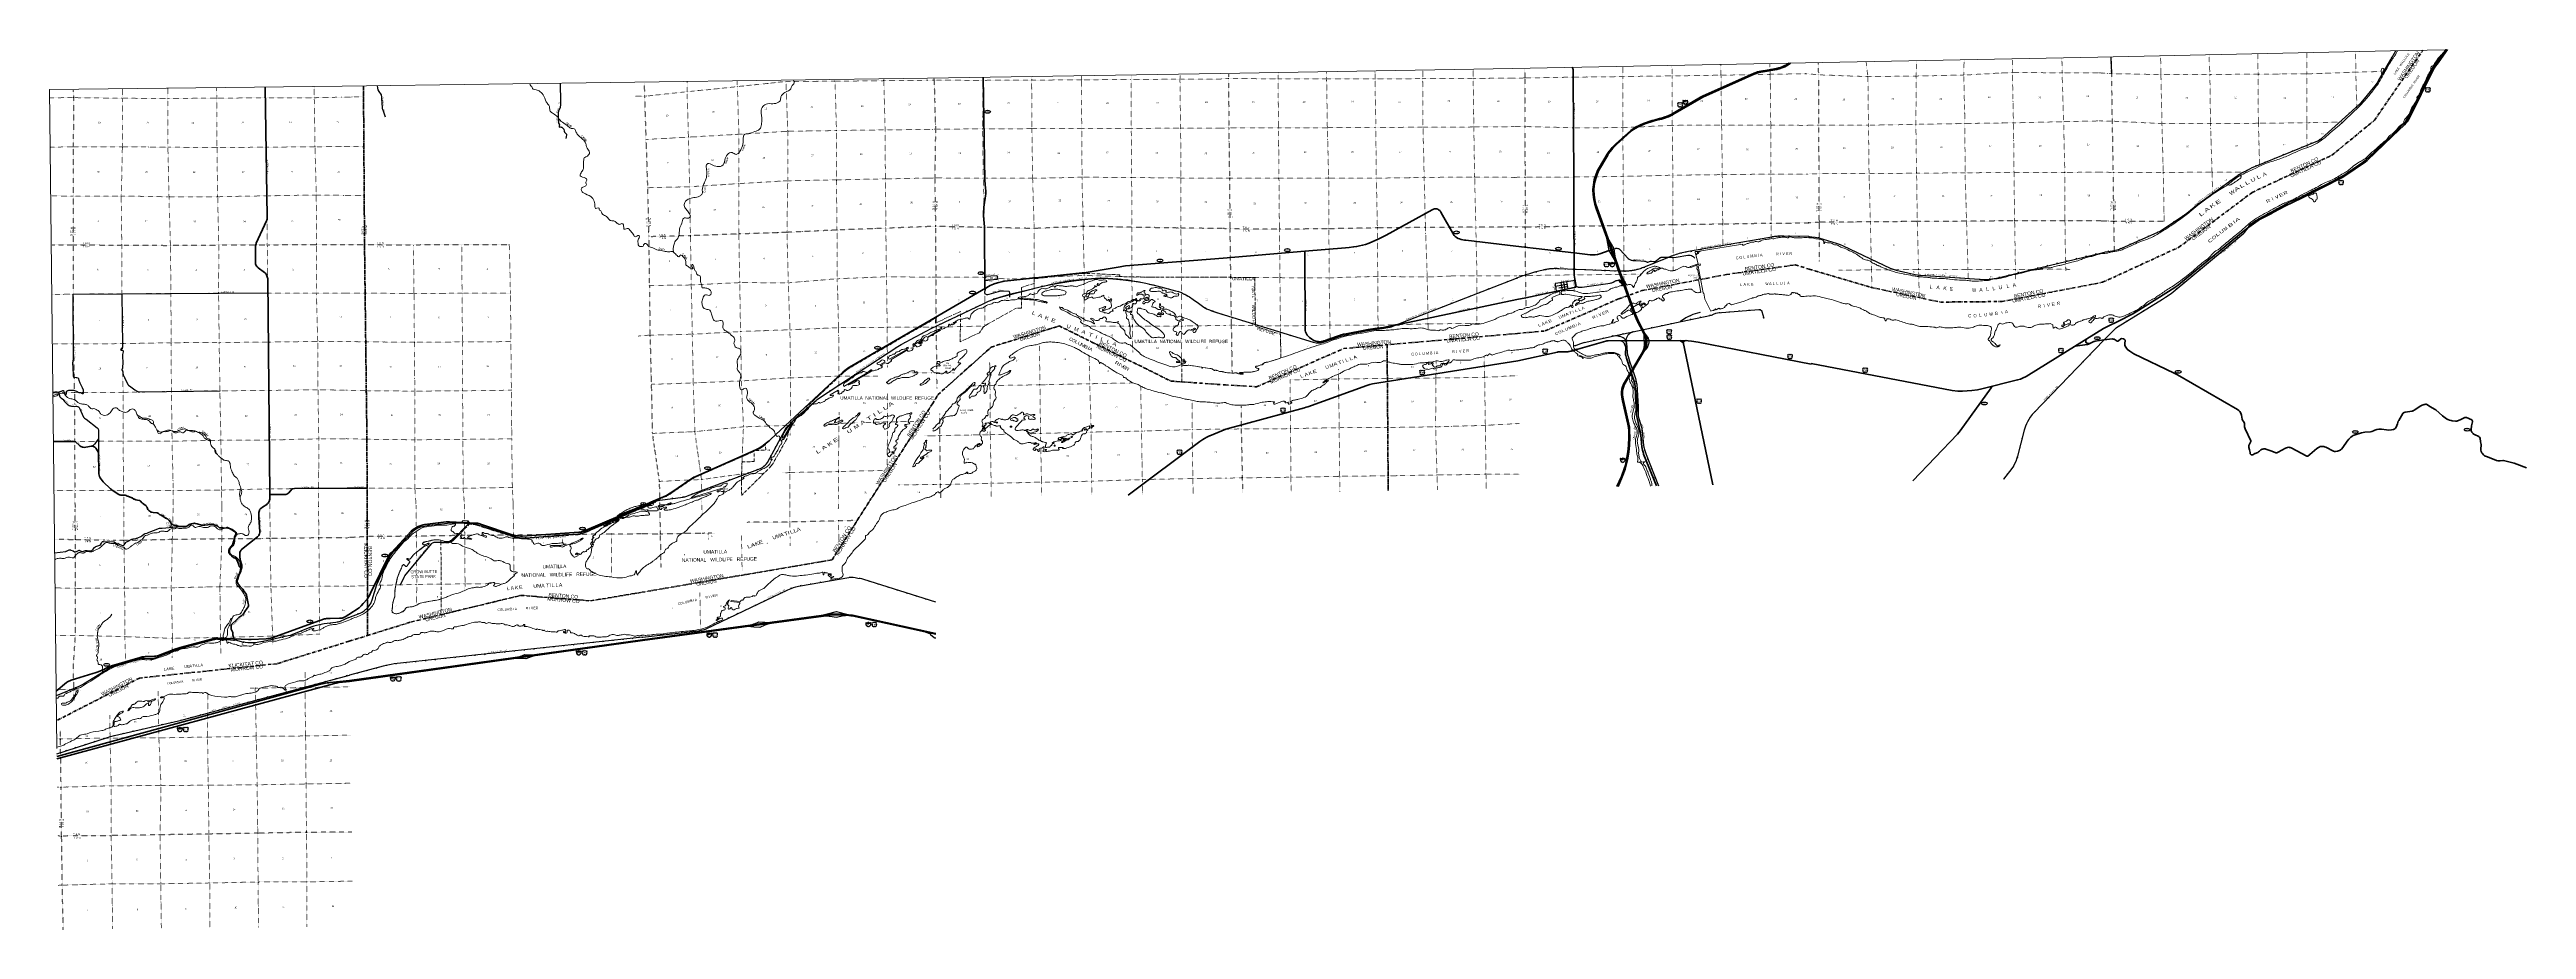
# Model space of a CAD drawing. Header units: feet. Extents: x 254670 to 524092, y -639101 to -543444.
import ezdxf
from ezdxf.enums import TextEntityAlignment as Align

# ---------------------------------------------------------------- set-up
doc = ezdxf.new("R2010")
doc.units = ezdxf.units.FT
doc.header["$LTSCALE"] = 70
doc.header["$PDMODE"] = 32
doc.header["$PDSIZE"] = 35
for name, pattern in [('DASH_DOUBLE_DOT', [9.2, 5, -1.2, 0.3, -1.2, 0.3, -1.2]), ('DOT_DASHED', [7.7, 5, -1.2, 0.3, -1.2]), ('DOTTED', [1.5, 0.3, -1.2]), ('LONG_DASH_SHORT_DASH', [9.9, 6, -1.2, 1.5, -1.2]), ('SHORT_DASHED', [2.7, 1.5, -1.2])]:
    doc.linetypes.add(name, pattern=pattern)
for name, color, linetype, lineweight in [('10', 7, 'DASH_DOUBLE_DOT', 70), ('11', 7, 'LONG_DASH_SHORT_DASH', 60), ('15', 7, 'Continuous', 25), ('16', 7, 'Continuous', 25), ('17', 7, 'Continuous', 25), ('18', 7, 'Continuous', 35), ('19', 7, 'Continuous', 25), ('20', 7, 'Continuous', 70), ('23', 7, 'Continuous', 70), ('26', 7, 'Continuous', 40), ('29', 7, 'Continuous', 25), ('34', 7, 'Continuous', 25), ('39', 7, 'Continuous', 13), ('4', 7, 'Continuous', 13), ('42', 7, 'Continuous', 13), ('44', 7, 'DOT_DASHED', 13), ('55', 7, 'Continuous', 13), ('57', 7, 'Continuous', 13), ('59', 7, 'Continuous', 13), ('6', 7, 'DOTTED', 25), ('7', 7, 'DOTTED', 13)]:
    doc.layers.add(name, color=color, linetype=linetype, lineweight=lineweight)
for name, color, linetype in [('12', 7, 'Continuous'), ('27', 7, 'Continuous'), ('30', 7, 'Continuous'), ('41', 7, 'Continuous')]:
    doc.layers.add(name, color=color, linetype=linetype)

msp = doc.modelspace()

# ---------------------------------------------------------------- linework, layer by layer
at = {"layer": '10'}
for p, q in [((509415.33, -548423.38), (512838.27, -543503.56)), ((350700.86, -581971.58), (344011.79, -592304.81)), ((287249.24, -607770.95), (289258.77, -607146.08))]:
    msp.add_line(p, q, dxfattribs=at)
for points in [[(477986.92, -568746.53), (486291.41, -564935.05), (494248.41, -558980.53), (502926.79, -554928.34), (507578.52, -551113.65), (509415.33, -548423.38)], [(446085.65, -567327.94), (452802.2, -569298.27), (460344.14, -570899.33), (467054.2, -570836.19), (477986.92, -568746.53)], [(350700.86, -581971.58), (351319.87, -580954.38), (357108.68, -575784.18), (364494.52, -573492.06), (376651.57, -579484.97), (377816.49, -579567.45), (382554.17, -579902.9)], [(382572.97, -579894.2), (385963.45, -580104.21), (395446.38, -575945.52), (414340.17, -574308.6)], [(319096.38, -602444.97), (339788.03, -598915.65), (344011.79, -592304.81)], [(289258.77, -607146.08), (294041.03, -605659.68), (305932.63, -602783.94), (313537.85, -603377.63), (319096.38, -602444.97)], [(287249.24, -607770.95), (279427.16, -610208.05), (264454.85, -611771.02), (255424.98, -616408.24)]]:
    msp.add_lwpolyline(points, dxfattribs=at)
at = {"layer": '10', "lineweight": 60}
msp.add_lwpolyline([(414340.17, -574308.6), (417343.28, -574033.49), (425371.01, -570542.37), (427911.39, -569643.01), (437078.06, -567896.2), (440147.13, -567462.99), (444559.85, -566855.92), (446085.65, -567327.94)], dxfattribs=at)
at = {"layer": '11'}
for p, q in [((400160.97, -575538.27), (400282.93, -591401.61)), ((289258.77, -607146.08), (289219.35, -593052.97))]:
    msp.add_line(p, q, dxfattribs=at)
msp.add_lwpolyline([(288815.99, -547384.11), (288931.96, -564640.11), (289191.24, -585811.02), (289219.35, -593052.97)], dxfattribs=at)
at = {"layer": '15'}
for p, q in [((432330.64, -549063.04), (432607.05, -549063.04)), ((432607.05, -549408.62), (432543.16, -549390.66)), ((432603.35, -548931.57), (432606.25, -548928.66)), ((432609.42, -548931.04), (432605.99, -548928.66)), ((432606.52, -549408.88), (432670.15, -549390.14)), ((424363.93, -566705.58), (424640.34, -566705.58)), ((424640.34, -567051.16), (424576.45, -567033.2)), ((424636.64, -566574.11), (424639.54, -566571.2)), ((424642.71, -566573.58), (424639.28, -566571.2)), ((424639.81, -567051.42), (424703.44, -567032.68)), ((425518.11, -587974.5), (425794.52, -587974.5)), ((425794.52, -588320.08), (425730.63, -588302.12)), ((425790.82, -587843.03), (425793.72, -587840.12)), ((425796.89, -587842.5), (425793.46, -587840.12)), ((425793.99, -588320.34), (425857.62, -588301.6)), ((343457.3, -605842.36), (343733.71, -605842.36)), ((343733.71, -606187.94), (343669.82, -606169.98)), ((343730.01, -605710.89), (343732.91, -605707.98)), ((343736.08, -605710.36), (343732.65, -605707.98)), ((343733.18, -606188.2), (343796.81, -606169.46)), ((312231.69, -608791.6), (312234.59, -608788.69)), ((312237.76, -608791.07), (312234.33, -608788.69)), ((326150.71, -606986.3), (326427.12, -606986.3)), ((326427.12, -607331.88), (326363.23, -607313.92)), ((326423.42, -606854.83), (326426.32, -606851.92)), ((326429.49, -606854.3), (326426.06, -606851.92)), ((326426.59, -607332.14), (326490.22, -607313.4)), ((311958.98, -608923.07), (312235.39, -608923.07)), ((312235.39, -609268.65), (312171.5, -609250.69)), ((312234.86, -609268.91), (312298.49, -609250.17)), ((291737.15, -611757.62), (292013.56, -611757.62)), ((292013.56, -612103.2), (291949.67, -612085.24)), ((292009.86, -611626.15), (292012.76, -611623.24)), ((292015.93, -611625.62), (292012.5, -611623.24)), ((292013.03, -612103.46), (292076.66, -612084.72)), ((268561.9, -617259.17), (268838.31, -617259.17)), ((268838.31, -617604.75), (268774.42, -617586.79)), ((268834.61, -617127.7), (268837.51, -617124.79)), ((268840.68, -617127.17), (268837.25, -617124.79)), ((268837.78, -617605.01), (268901.41, -617586.27))]:
    msp.add_line(p, q, dxfattribs=at)
for points in [[(432882.41, -549063.04), (432606.52, -549063.04), (432607.05, -549063.04)], [(424915.7, -566705.58), (424639.81, -566705.58), (424640.34, -566705.58)], [(426069.88, -587974.5), (425793.99, -587974.5), (425794.52, -587974.5)], [(344009.07, -605842.36), (343733.18, -605842.36), (343733.71, -605842.36)], [(326702.48, -606986.3), (326426.59, -606986.3), (326427.12, -606986.3)], [(312510.75, -608923.07), (312234.86, -608923.07), (312235.39, -608923.07)], [(292288.92, -611757.62), (292013.03, -611757.62), (292013.56, -611757.62)], [(269113.67, -617259.17), (268837.78, -617259.17), (268838.31, -617259.17)]]:
    msp.add_lwpolyline(points, dxfattribs=at)
for centre, radius, start, end in [((432633.27, -549098.14), 306.13, 148.44436, 254.43377), ((432484.67, -548815.54), 165.66, 227.34274, 315.81166), ((432728.36, -548815.54), 165.66, 224.18861, 312.69401), ((432579.76, -549098.14), 306.13, 283.08086, 31.62487), ((424666.56, -566740.68), 306.13, 148.44436, 254.43377), ((424517.96, -566458.08), 165.66, 227.34229, 315.81173), ((424761.65, -566458.08), 165.66, 224.18816, 312.69404), ((424613.05, -566740.68), 306.13, 283.08086, 31.62487), ((425820.74, -588009.6), 306.13, 148.44436, 254.43378), ((425672.14, -587727), 165.66, 227.34248, 315.8117), ((425915.83, -587727), 165.66, 224.18831, 312.69403), ((425767.23, -588009.6), 306.13, 283.08087, 31.62484), ((343759.93, -605877.46), 306.13, 148.44436, 254.43378), ((343611.33, -605594.86), 165.66, 227.34248, 315.8117), ((343855.02, -605594.86), 165.66, 224.18831, 312.69403), ((343706.42, -605877.46), 306.13, 283.08087, 31.62484), ((312261.61, -608958.17), 306.13, 148.44436, 254.43378), ((312113.01, -608675.57), 165.66, 227.34248, 315.8117), ((312356.7, -608675.57), 165.66, 224.18831, 312.69403), ((312208.1, -608958.17), 306.13, 283.08087, 31.62484), ((326453.34, -607021.4), 306.13, 148.44436, 254.43378), ((326304.74, -606738.8), 165.66, 227.34248, 315.8117), ((326548.43, -606738.8), 165.66, 224.18831, 312.69403), ((326399.83, -607021.4), 306.13, 283.08087, 31.62484), ((292039.78, -611792.72), 306.13, 148.44436, 254.43378), ((291891.18, -611510.12), 165.66, 227.34248, 315.8117), ((292134.87, -611510.12), 165.66, 224.18831, 312.69403), ((291986.27, -611792.72), 306.13, 283.08087, 31.62484), ((268864.53, -617294.27), 306.13, 148.44436, 254.43378), ((268715.93, -617011.67), 165.66, 227.34248, 315.8117), ((268959.62, -617011.67), 165.66, 224.18831, 312.69403), ((268811.02, -617294.27), 306.13, 283.08087, 31.62484)]:
    msp.add_arc(centre, radius, start, end, dxfattribs=at)
at = {"layer": '16'}
for p, q in [((431794.65, -549265.23), (431845.96, -549206.47)), ((432037.72, -549200.5), (432037.44, -549200.7)), ((432229.81, -549206.38), (432281.2, -549265.23)), ((513122.82, -547636.15), (513174.13, -547577.39)), ((513365.89, -547571.42), (513365.61, -547571.62)), ((513557.98, -547577.3), (513609.37, -547636.15)), ((503683.01, -557708.18), (503734.32, -557649.42)), ((503926.08, -557643.45), (503925.8, -557643.65)), ((504118.17, -557649.33), (504169.56, -557708.18)), ((423774.58, -566627.54), (423825.89, -566568.78)), ((424017.65, -566562.81), (424017.37, -566563.01)), ((424209.74, -566568.69), (424261.13, -566627.54)), ((478683.98, -572669.07), (478735.29, -572610.31)), ((478927.05, -572604.34), (478926.77, -572604.54)), ((479119.14, -572610.22), (479170.53, -572669.07)), ((417105.68, -576055.41), (417156.99, -575996.65)), ((417348.75, -575990.68), (417348.47, -575990.88)), ((417540.84, -575996.56), (417592.23, -576055.41)), ((430591.69, -573941.43), (430643, -573882.67)), ((430610.87, -574521.38), (430662.18, -574462.62)), ((430834.76, -573876.7), (430834.48, -573876.9)), ((430853.94, -574456.65), (430853.66, -574456.85)), ((431026.85, -573882.58), (431078.24, -573941.43)), ((431046.03, -574462.53), (431097.42, -574521.38)), ((443748.49, -576619.07), (443799.8, -576560.31)), ((443991.56, -576554.34), (443991.28, -576554.54)), ((444183.65, -576560.22), (444235.04, -576619.07)), ((473210.16, -575975.09), (473261.47, -575916.33)), ((473453.23, -575910.36), (473452.95, -575910.56)), ((473645.32, -575916.24), (473696.71, -575975.09)), ((403736.06, -578352.53), (403787.37, -578293.77)), ((403979.13, -578287.8), (403978.85, -578288)), ((404171.22, -578293.68), (404222.61, -578352.53)), ((451919.8, -578100.56), (451971.11, -578041.8)), ((452162.87, -578035.83), (452162.59, -578036.03)), ((452354.96, -578041.71), (452406.35, -578100.56)), ((433852.36, -581469.62), (433903.67, -581410.86)), ((434095.43, -581404.89), (434095.15, -581405.09)), ((434287.52, -581410.77), (434338.91, -581469.62)), ((388592.14, -582450.03), (388643.45, -582391.27)), ((388835.21, -582385.3), (388834.93, -582385.5)), ((389027.3, -582391.18), (389078.69, -582450.03)), ((377337.69, -587016.88), (377389, -586958.12)), ((377580.76, -586952.15), (377580.48, -586952.35)), ((377772.85, -586958.03), (377824.24, -587016.88)), ((344140.03, -605751.31), (344191.34, -605692.55)), ((344383.1, -605686.58), (344382.82, -605686.78)), ((344575.19, -605692.46), (344626.58, -605751.31)), ((312634.98, -608840.47), (312686.29, -608781.71)), ((312878.05, -608775.74), (312877.77, -608775.94)), ((313070.14, -608781.62), (313121.53, -608840.47)), ((326820.1, -606904.15), (326871.41, -606845.39)), ((327063.17, -606839.42), (327062.89, -606839.62)), ((327255.26, -606845.3), (327306.65, -606904.15)), ((292414.23, -611679.5), (292465.54, -611620.74)), ((292657.3, -611614.77), (292657.02, -611614.97)), ((292849.39, -611620.65), (292900.78, -611679.5)), ((269247.56, -617185.35), (269298.87, -617126.59)), ((269490.63, -617120.62), (269490.35, -617120.82)), ((269682.72, -617126.5), (269734.11, -617185.35))]:
    msp.add_line(p, q, dxfattribs=at)
for centre, radius, start, end in [((431940.86, -549530.76), 151.42, 159.09177, 283.81923), ((431601.67, -549375.86), 222.05, 332.97043, 29.75871), ((431937.04, -549048.81), 182.07, 239.97227, 303.45418), ((432138.82, -549049.31), 181.52, 236.33975, 300.08743), ((432138.81, -549048.81), 182.07, 236.54582, 236.59441), ((432134.98, -549530.76), 151.42, 256.18077, 20.90823), ((432474.17, -549375.86), 222.05, 150.24129, 207.02957), ((513269.03, -547901.68), 151.42, 159.09177, 283.81923), ((512929.84, -547746.78), 222.05, 332.97043, 29.75871), ((513265.21, -547419.73), 182.07, 239.97227, 303.45418), ((513466.99, -547420.23), 181.52, 236.33975, 300.08743), ((513466.98, -547419.73), 182.07, 236.54582, 236.59441), ((513463.15, -547901.68), 151.42, 256.18077, 20.90823), ((513802.34, -547746.78), 222.05, 150.24129, 207.02957), ((503825.4, -557491.76), 182.07, 239.97227, 303.45418), ((504027.18, -557492.26), 181.52, 236.33975, 300.08743), ((504027.17, -557491.76), 182.07, 236.54582, 236.59441), ((503829.22, -557973.71), 151.42, 159.09177, 283.81923), ((503490.03, -557818.81), 222.05, 332.97043, 29.75871), ((504023.34, -557973.71), 151.42, 256.18077, 20.90823), ((504362.53, -557818.81), 222.05, 150.24129, 207.02957), ((423920.79, -566893.07), 151.42, 159.09177, 283.81923), ((423581.6, -566738.17), 222.05, 332.97043, 29.75871), ((423916.97, -566411.12), 182.07, 239.97227, 303.45418), ((424118.75, -566411.62), 181.52, 236.33975, 300.08743), ((424118.74, -566411.12), 182.07, 236.54582, 236.59441), ((424114.91, -566893.07), 151.42, 256.18077, 20.90823), ((424454.1, -566738.17), 222.05, 150.24129, 207.02957), ((478830.19, -572934.6), 151.42, 159.09177, 283.81923), ((478491, -572779.7), 222.05, 332.97043, 29.75871), ((478826.37, -572452.65), 182.07, 239.97227, 303.45418), ((479028.15, -572453.15), 181.52, 236.33975, 300.08743), ((479028.14, -572452.65), 182.07, 236.54582, 236.59441), ((479024.31, -572934.6), 151.42, 256.18077, 20.90823), ((479363.5, -572779.7), 222.05, 150.24129, 207.02957), ((417251.89, -576320.94), 151.42, 159.09177, 283.81923), ((416912.7, -576166.04), 222.05, 332.97043, 29.75871), ((417248.07, -575838.99), 182.07, 239.97227, 303.45418), ((417449.85, -575839.49), 181.52, 236.33975, 300.08743), ((417449.84, -575838.99), 182.07, 236.54582, 236.59441), ((417446.01, -576320.94), 151.42, 256.18077, 20.90823), ((417785.2, -576166.04), 222.05, 150.24129, 207.02957), ((430737.9, -574206.96), 151.42, 159.09177, 283.81923), ((430398.71, -574052.06), 222.05, 332.97043, 29.75871), ((430757.08, -574786.91), 151.42, 159.09177, 283.81923), ((430417.89, -574632.01), 222.05, 332.97043, 29.75871), ((430734.08, -573725.01), 182.07, 239.97227, 303.45418), ((430753.26, -574304.96), 182.07, 239.97227, 303.45418), ((430935.86, -573725.51), 181.52, 236.33975, 300.08743), ((430935.85, -573725.01), 182.07, 236.54582, 236.59441), ((430955.04, -574305.46), 181.52, 236.33975, 300.08743), ((430955.03, -574304.96), 182.07, 236.54582, 236.59441), ((430932.02, -574206.96), 151.42, 256.18077, 20.90823), ((430951.2, -574786.91), 151.42, 256.18077, 20.90823), ((431271.21, -574052.06), 222.05, 150.24129, 207.02957), ((431290.39, -574632.01), 222.05, 150.24129, 207.02957), ((443890.88, -576402.65), 182.07, 239.97227, 303.45418), ((444092.66, -576403.15), 181.52, 236.33975, 300.08743), ((444092.65, -576402.65), 182.07, 236.54582, 236.59441), ((473356.37, -576240.62), 151.42, 159.09177, 283.81923), ((473017.18, -576085.72), 222.05, 332.97043, 29.75871), ((473352.55, -575758.67), 182.07, 239.97227, 303.45418), ((473554.33, -575759.17), 181.52, 236.33975, 300.08743), ((473554.32, -575758.67), 182.07, 236.54582, 236.59441), ((473550.49, -576240.62), 151.42, 256.18077, 20.90823), ((473889.68, -576085.72), 222.05, 150.24129, 207.02957), ((403882.27, -578618.06), 151.42, 159.09177, 283.81923), ((403543.08, -578463.16), 222.05, 332.97043, 29.75871), ((403878.45, -578136.11), 182.07, 239.97227, 303.45418), ((404080.23, -578136.61), 181.52, 236.33975, 300.08743), ((404080.22, -578136.11), 182.07, 236.54582, 236.59441), ((404076.39, -578618.06), 151.42, 256.18077, 20.90823), ((404415.58, -578463.16), 222.05, 150.24129, 207.02957), ((443894.7, -576884.6), 151.42, 159.09177, 283.81923), ((443555.51, -576729.7), 222.05, 332.97043, 29.75871), ((444088.82, -576884.6), 151.42, 256.18077, 20.90823), ((444428.01, -576729.7), 222.05, 150.24129, 207.02957), ((452066.01, -578366.09), 151.42, 159.09177, 283.81923), ((451726.82, -578211.19), 222.05, 332.97043, 29.75871), ((452062.19, -577884.14), 182.07, 239.97227, 303.45418), ((452263.97, -577884.64), 181.52, 236.33975, 300.08743), ((452263.96, -577884.14), 182.07, 236.54582, 236.59441), ((452260.13, -578366.09), 151.42, 256.18077, 20.90823), ((452599.32, -578211.19), 222.05, 150.24129, 207.02957), ((433998.57, -581735.15), 151.42, 159.09177, 283.81923), ((433659.38, -581580.25), 222.05, 332.97043, 29.75871), ((433994.75, -581253.2), 182.07, 239.97227, 303.45418), ((434196.53, -581253.7), 181.52, 236.33975, 300.08743), ((434196.52, -581253.2), 182.07, 236.54582, 236.59441), ((434192.69, -581735.15), 151.42, 256.18077, 20.90823), ((434531.88, -581580.25), 222.05, 150.24129, 207.02957), ((388738.35, -582715.56), 151.42, 159.09177, 283.81923), ((388399.16, -582560.66), 222.05, 332.97043, 29.75871), ((388734.53, -582233.61), 182.07, 239.97227, 303.45418), ((388936.31, -582234.11), 181.52, 236.33975, 300.08743), ((388936.3, -582233.61), 182.07, 236.54582, 236.59441), ((388932.47, -582715.56), 151.42, 256.18077, 20.90823), ((389271.66, -582560.66), 222.05, 150.24129, 207.02957), ((377483.9, -587282.41), 151.42, 159.09177, 283.81923), ((377144.71, -587127.51), 222.05, 332.97043, 29.75871), ((377480.08, -586800.46), 182.07, 239.97227, 303.45418), ((377681.86, -586800.96), 181.52, 236.33975, 300.08743), ((377681.85, -586800.46), 182.07, 236.54582, 236.59441), ((377678.02, -587282.41), 151.42, 256.18077, 20.90823), ((378017.21, -587127.51), 222.05, 150.24129, 207.02957), ((344286.24, -606016.84), 151.42, 159.09177, 283.81923), ((343947.05, -605861.94), 222.05, 332.97043, 29.75871), ((344282.42, -605534.89), 182.07, 239.97227, 303.45418), ((344484.2, -605535.39), 181.52, 236.33975, 300.08743), ((344484.19, -605534.89), 182.07, 236.54582, 236.59441), ((344480.36, -606016.84), 151.42, 256.18077, 20.90823), ((344819.55, -605861.94), 222.05, 150.24129, 207.02957), ((312442, -608951.1), 222.05, 332.97043, 29.75871), ((312777.37, -608624.05), 182.07, 239.97227, 303.45418), ((312979.15, -608624.55), 181.52, 236.33975, 300.08743), ((312979.14, -608624.05), 182.07, 236.54582, 236.59441), ((313314.5, -608951.1), 222.05, 150.24129, 207.02957), ((326966.31, -607169.68), 151.42, 159.09177, 283.81923), ((326627.12, -607014.78), 222.05, 332.97043, 29.75871), ((326962.49, -606687.73), 182.07, 239.97227, 303.45418), ((327164.27, -606688.23), 181.52, 236.33975, 300.08743), ((327164.26, -606687.73), 182.07, 236.54582, 236.59441), ((327160.43, -607169.68), 151.42, 256.18077, 20.90823), ((327499.62, -607014.78), 222.05, 150.24129, 207.02957), ((312781.19, -609106), 151.42, 159.09177, 283.81923), ((312975.31, -609106), 151.42, 256.18077, 20.90823), ((292560.44, -611945.03), 151.42, 159.09177, 283.81923), ((292221.25, -611790.13), 222.05, 332.97043, 29.75871), ((292556.62, -611463.08), 182.07, 239.97227, 303.45418), ((292758.4, -611463.58), 181.52, 236.33975, 300.08743), ((292758.39, -611463.08), 182.07, 236.54582, 236.59441), ((292754.56, -611945.03), 151.42, 256.18077, 20.90823), ((293093.75, -611790.13), 222.05, 150.24129, 207.02957), ((269393.77, -617450.88), 151.42, 159.09177, 283.81923), ((269054.58, -617295.98), 222.05, 332.97043, 29.75871), ((269389.95, -616968.93), 182.07, 239.97227, 303.45418), ((269591.73, -616969.43), 181.52, 236.33975, 300.08743), ((269591.72, -616968.93), 182.07, 236.54582, 236.59441), ((269587.89, -617450.88), 151.42, 256.18077, 20.90823), ((269927.08, -617295.98), 222.05, 150.24129, 207.02957)]:
    msp.add_arc(centre, radius, start, end, dxfattribs=at)
for centre, major_axis, start_param, end_param in [((513324.37, -548100.5), (-19.56, 51.67), 4.958777693, 6.283185307), ((513407.82, -548100.5), (19.56, 51.67), 0, 1.326375425), ((431996.2, -549729.58), (-19.56, 51.67), 4.958777693, 6.283185307), ((432079.65, -549729.58), (19.56, 51.67), 0, 1.326375425), ((503884.56, -558172.53), (-19.56, 51.67), 4.958777693, 6.283185307), ((503968.01, -558172.53), (19.56, 51.67), 0, 1.326375425), ((423976.13, -567091.89), (-19.56, 51.67), 4.958777693, 6.283185307), ((424059.58, -567091.89), (19.56, 51.67), 0, 1.326375425), ((478885.53, -573133.42), (-19.56, 51.67), 4.958777693, 6.283185307), ((478968.98, -573133.42), (19.56, 51.67), 0, 1.326375425), ((417307.23, -576519.76), (-19.56, 51.67), 4.958777693, 6.283185307), ((417390.68, -576519.76), (19.56, 51.67), 0, 1.326375425), ((430793.24, -574405.78), (-19.56, 51.67), 4.958777693, 6.283185307), ((430812.42, -574985.73), (-19.56, 51.67), 4.958777693, 6.283185307), ((430876.69, -574405.78), (19.56, 51.67), 0, 1.326375425), ((430895.87, -574985.73), (19.56, 51.67), 0, 1.326375425), ((473411.71, -576439.44), (-19.56, 51.67), 4.958777693, 6.283185307), ((473495.16, -576439.44), (19.56, 51.67), 0, 1.326375425), ((403937.61, -578816.88), (-19.56, 51.67), 4.958777693, 6.283185307), ((404021.06, -578816.88), (19.56, 51.67), 0, 1.326375425), ((443950.04, -577083.42), (-19.56, 51.67), 4.958777693, 6.283185307), ((444033.49, -577083.42), (19.56, 51.67), 0, 1.326375425), ((452121.35, -578564.91), (-19.56, 51.67), 4.958777693, 6.283185307), ((452204.8, -578564.91), (19.56, 51.67), 0, 1.326375425), ((434053.91, -581933.97), (-19.56, 51.67), 4.958777693, 6.283185307), ((434137.36, -581933.97), (19.56, 51.67), 0, 1.326375425), ((388793.69, -582914.38), (-19.56, 51.67), 4.958777693, 6.283185307), ((388877.14, -582914.38), (19.56, 51.67), 0, 1.326375425), ((377539.24, -587481.23), (-19.56, 51.67), 4.958777693, 6.283185307), ((377622.69, -587481.23), (19.56, 51.67), 0, 1.326375425), ((344341.58, -606215.66), (-19.56, 51.67), 4.958777693, 6.283185307), ((344425.03, -606215.66), (19.56, 51.67), 0, 1.326375425), ((327021.65, -607368.5), (-19.56, 51.67), 4.958777693, 6.283185307), ((327105.1, -607368.5), (19.56, 51.67), 0, 1.326375425), ((312836.53, -609304.82), (-19.56, 51.67), 4.958777693, 6.283185307), ((312919.98, -609304.82), (19.56, 51.67), 0, 1.326375425), ((292615.78, -612143.85), (-19.56, 51.67), 4.958777693, 6.283185307), ((292699.23, -612143.85), (19.56, 51.67), 0, 1.326375425), ((269449.11, -617649.7), (-19.56, 51.67), 4.958777693, 6.283185307), ((269532.56, -617649.7), (19.56, 51.67), 0, 1.326375425)]:
    msp.add_ellipse(centre, major_axis=major_axis, ratio=0.929097, start_param=start_param, end_param=end_param, dxfattribs=at)
at = {"layer": '17'}
for centre, major_axis in [((356707.98, -550204.43), (309.24, -1)), ((389308.57, -565242.44), (309.24, -1)), ((407703.67, -563323.41), (309.24, -1)), ((418792.78, -565092.19), (-309.24, 1)), ((355984.31, -567760.32), (309.24, -1)), ((375458.62, -566379.64), (309.24, -1)), ((355062.62, -569851.49), (309.24, -1)), ((344734.83, -575856.38), (309.24, -1)), ((477413.65, -574828.21), (309.24, -1)), ((486217.5, -578481.89), (309.24, -1)), ((465128.52, -581923.99), (309.24, -1)), ((517653.12, -584767.78), (309.24, -1)), ((505476.45, -585019.6), (309.24, -1)), ((326248.65, -588945.51), (309.24, -1)), ((319249.23, -592812.48), (255.52, -0.83)), ((312639.53, -595528.99), (309.24, -1)), ((291138.05, -598452.48), (309.24, -1)), ((282976.86, -605606.75), (309.24, -1)), ((260884.01, -610329.46), (309.24, -1))]:
    msp.add_ellipse(centre, major_axis=major_axis, ratio=0.500121, dxfattribs=at)
at = {"layer": '18'}
for p, q in [((287302.27, -612054.1), (319167.63, -607623.63)), ((287303.2, -612129.7), (319168.67, -607699.21))]:
    msp.add_line(p, q, dxfattribs=at)
for points in [[(424062.89, -563906.43), (422907.43, -560705.51), (422754.08, -560256.76), (422631.65, -559735.19), (422564.4, -559203.68), (422553.07, -558668.05), (422597.8, -558134.17), (422698.09, -557607.89), (422852.84, -557094.98), (423060.36, -556601.05), (423171.96, -556394.42), (424085.43, -554831.91), (424328.24, -554492.65), (424336.58, -554482.23), (424652.64, -554089.64), (424672.94, -554064.43), (424693.9, -554039.64), (424713.9, -554015.99), (425003.59, -553712.55), (426655.34, -552232.03), (426908.25, -552044.85), (427178.19, -551885.74), (428066.58, -551470.18), (428993.53, -551149.77), (429302.75, -551066.4), (429788.71, -550948.32), (429952.42, -550912.31), (429977.54, -550906.78), (430002.42, -550899.15), (430417.26, -550771.83), (430555.17, -550718.82), (431051.46, -550487.69), (431170.17, -550422.67), (434261.84, -548633.15), (434532.09, -548487.47), (434782.88, -548374.29), (440078.49, -546014.35), (440124.54, -545993.83), (440128.49, -545992.42), (440455.86, -545875.79), (440797.41, -545793.1), (441043.53, -545757.41), (441066.39, -545754.1), (441093.53, -545749.3), (442500.71, -545500.43), (442528.38, -545495.54), (442550.71, -545490.85), (442778.13, -545443.07), (443075.5, -545350.49), (443361.56, -545227.32), (443604.56, -545090.99), (443632.29, -545075.43), (443654.56, -545059.97), (443711.19, -545020.65), (443849.82, -544929.78)], [(424169.17, -563906.41), (423000.46, -560668.82), (422870.39, -560296.8), (422743.13, -559787.17), (422669.83, -559267.02), (422651.31, -558742.07), (422687.76, -558218.05), (422778.79, -557700.72), (422923.4, -557195.73), (423109.91, -556733.63), (423111.9, -556728.69), (423132.41, -556683.63), (423145.36, -556655.19), (423257.48, -556446.25), (424155.16, -554910.77), (424170.21, -554885.02), (424187.57, -554860.77), (424395.77, -554569.87), (424413.9, -554545.71), (424434.7, -554519.87), (424728.82, -554154.43), (424748.95, -554129.42), (424770.08, -554104.43), (424789.75, -554081.17), (425072.21, -553785.29), (426693.95, -552331.72), (426719.81, -552308.54), (426743.95, -552290.68), (426963.45, -552128.24), (427225.52, -551973.83), (427289.2, -551942.06), (427314.2, -551927.16), (427339.2, -551915.79), (428197.51, -551525.6), (429117.96, -551218.56), (429302.13, -551169.98), (429331.43, -551162.25), (429352.13, -551157.22), (429783.22, -551052.47), (429807.68, -551046.53), (429833.22, -551040.92), (429972.48, -551010.3), (429998.37, -551004.6), (430022.48, -550997.23), (430447.47, -550867.25), (430702.07, -550764.76), (430731.8, -550752.8), (430752.07, -550742.69), (431194.34, -550522.2), (431219.57, -550509.63), (431244.34, -550495.29), (434310.62, -548720.46), (434576.44, -548577.17), (434823.8, -548465.53), (440163.26, -546086.05), (440484.44, -545971.62), (440815.82, -545891.39), (441081.47, -545852.88), (442547.57, -545593.6), (442802.82, -545539.98), (443110.18, -545444.28), (443405.85, -545316.98), (443686.6, -545159.47), (443768.23, -545102.78), (444021.58, -544926.49)], [(424935.33, -566323.33), (424579.87, -565338.63), (424062.89, -563906.43)], [(424994.33, -566192.32), (424674.16, -565305.37), (424169.17, -563906.41)], [(427095.36, -572307.18), (427004.61, -572055.77), (425846.82, -568848.4), (425420.97, -567668.7), (424935.33, -566323.33)], [(427188, -572269.33), (425940.8, -568814.28), (425515.63, -567636.46), (424994.33, -566192.32)], [(427095.36, -572307.18), (427149.69, -572442.13), (427338.56, -572872.27), (428075.7, -574312.87), (428129.61, -574420.58), (428165.17, -574496.16), (428205.16, -574598.42), (428269.61, -574782.92), (428305.16, -574951.87), (428319.3, -575115.41), (428314.05, -575276.42), (428278.73, -575497.98), (428247.39, -575685.45), (428158.51, -575934.43), (427901.37, -576399.31), (425873.24, -579837.96), (425763.13, -580100.31), (425700.4, -580346.4), (425674.25, -580660.5), (425666.89, -580942.86), (425700.91, -581242.93), (425766.6, -581619.44), (426353.58, -584187.11), (426411.96, -584519.61), (426441.89, -584905.85), (426466, -585613.5), (426435.86, -586445.92), (426358.39, -587187.01), (426198.26, -588025.26), (426074.21, -588618.8), (425946.43, -589028.81), (425648.13, -589861.02), (425166.76, -590958.64)], [(427188, -572269.33), (427241.88, -572403.35), (427428.93, -572829.35), (428164.93, -574267.71), (428219.58, -574376.91), (428257.08, -574456.62), (428298.96, -574563.71), (428366.14, -574756.02), (428404.27, -574937.21), (428419.44, -575112.72), (428413.79, -575285.96), (428377.42, -575514.1), (428344.56, -575710.7), (428249.95, -575975.71), (427988.21, -576448.92), (425962.82, -579882.92), (425858.2, -580132.18), (425799.36, -580363.01), (425774.14, -580665.96), (425767.04, -580938.51), (425799.94, -581228.69), (425864.66, -581599.69), (426451.63, -584167.31), (426511.29, -584507.07), (426541.76, -584900.28), (426566.06, -585613.61), (426535.67, -586452.94), (426457.41, -587201.62), (426296.32, -588044.87), (426171.11, -588643.96), (426041.28, -589060.57), (425741.1, -589898.02), (425276.84, -590956.62)], [(319167.63, -607623.63), (339406.45, -604880.11), (339745.34, -604838.17), (339989.23, -604822.24), (340260.96, -604820.09), (340870.93, -604834.85), (341372.8, -604875.65), (341841.69, -604927.2), (342000.08, -604951.32), (351078.16, -606913.2)], [(319177.7, -607697.95), (339416.09, -604954.49), (339752.4, -604912.87), (339991.97, -604897.22), (340260.35, -604895.1), (340866.98, -604909.78), (341365.66, -604950.32), (341831.94, -605001.58), (341986.5, -605025.12), (351079.33, -606990.19)], [(255467.64, -620285.47), (283990.23, -612478.93), (284531.81, -612355.55), (284694.88, -612323.22), (284862.28, -612297.45), (285049.01, -612273.83), (285190.66, -612258.8), (287302.27, -612054.1)], [(255470.7, -620563.39), (285142.68, -612492.82), (285759.41, -612342.53), (285879.6, -612316.76), (286034.13, -612290.99), (286190.81, -612263.09), (287303.2, -612129.7)]]:
    msp.add_lwpolyline(points, dxfattribs=at)
for p in [(427442.71, -573138.94), (427532.72, -573094.48), (427956.06, -574015.89), (428045.92, -573969.1)]:
    msp.add_point(p, dxfattribs=at)
at = {"layer": '19'}
for p, q in [((331829.44, -605658.47), (333135.9, -605730.13)), ((338311.69, -605028.51), (340269.52, -604524.5)), ((340267.52, -604524.52), (341668.55, -604908.17))]:
    msp.add_line(p, q, dxfattribs=at)
for points in [[(424313.15, -565295.81), (424309.37, -565289.5), (424069.92, -563945.86), (424062.89, -563906.43)], [(424994.33, -566192.32), (424994.27, -566191.86), (424860.83, -565114.86), (424177.37, -563920.74), (424169.17, -563906.41)], [(424935.33, -566323.33), (424898.79, -566273.33), (424313.15, -565295.81)], [(428033.32, -574230.05), (428081.42, -574445.67), (428095.05, -574546.59), (428110.31, -575696.15), (428101.42, -575807.31), (428083.64, -575909.57), (428052.53, -576008.49), (427879.67, -576436.09)], [(428170.09, -574278.03), (428547.05, -574808.19), (428574.73, -574861.38), (428599.18, -574919.18), (428628.07, -575003.66), (428642.97, -575078.83), (428648.07, -575199.29), (428641.4, -575292.66), (428630.29, -575357.13), (428604.03, -575435.38), (428432.52, -575863.99), (428394.74, -575935.13), (428376.96, -575961.8), (428319.19, -576035.17), (428103.73, -576240.07)], [(330593, -606074.84), (331198.57, -605909.51), (331281.79, -605885.82), (331339.36, -605863.24), (331829.44, -605658.47)], [(331924.52, -606270.3), (331288.19, -606223.91), (330602.03, -606149.3)], [(333168.24, -605801.43), (332600.92, -605970.54), (332469.4, -606016.28), (331924.52, -606270.3)], [(340267.43, -605205.36), (339551.04, -605084.82), (339457.62, -605071.46), (339340.05, -605060.58), (338887.89, -605026.09)], [(341691.81, -604986.17), (341254.91, -604991.36), (341178.74, -604998.92), (341117, -605006.94), (341030.25, -605024.74), (340267.43, -605205.36)], [(349797.19, -606713.1), (350380.27, -606936.7), (350441.63, -606972.01), (350503.18, -607019.1), (350880.91, -607350.07), (350913.2, -607372.59), (350945.29, -607385.25), (351085.74, -607414.25)], [(305153.74, -609572.08), (305808.61, -609426.52), (305891.08, -609408.69), (305966.78, -609382.33), (306112.86, -609317), (306371, -609196.21)], [(306483.17, -609695.2), (305955.86, -609653.53), (305752.89, -609636.13), (305594.32, -609632.37), (305236.74, -609636.27)], [(306371, -609196.21), (306822.34, -609249.58), (306962.02, -609259.3), (307071.23, -609257.07), (307698.07, -609218.33)], [(307725.18, -609290.28), (307465.73, -609355.18), (307316.4, -609388.63), (307177.37, -609424.29), (307069, -609462.21), (306483.17, -609695.2)]]:
    msp.add_lwpolyline(points, dxfattribs=at)
at = {"layer": '20'}
msp.add_line((432323.47, -575090.65), (435593.8, -590765.09), dxfattribs=at)
for points in [[(509512.72, -552847.66), (510814.04, -551619.56), (510987.37, -551444.29), (511114.69, -551289.61), (511232.92, -551116.74), (511339.23, -550921.82), (513993.17, -545570.21), (514120.35, -545343.75), (514192.77, -545233.74), (514504.31, -544872.78), (515513.13, -543443.52)], [(509512.72, -552847.66), (506767.78, -555507.7), (506595.61, -555648.6), (504336.29, -557160.63), (504111.73, -557305.96), (503963.09, -557392.92), (499995.81, -559423.76), (499619.67, -559598.1), (497804.16, -560468.03), (496573.53, -561126.79), (496296.52, -561303.97), (495045.8, -561935.17), (494918.29, -562012.71), (494644.96, -562193.92), (493636.46, -562940.89), (492894.17, -563535.37), (486455.97, -568850.21), (486229.89, -569027.45), (485841.24, -569295.99), (481631.7, -571968.87), (481291.97, -572162.59), (479627.18, -572994.64), (478583.99, -573497.88), (478090.21, -573751.78)], [(446282.95, -577572.9), (461637.52, -580515.76), (462246.02, -580566.37), (462745.37, -580575.45), (463244.71, -580557.28), (463753.14, -580502.78), (464388.67, -580421.04), (464841.4, -580318.34), (468737.52, -579366.84), (469059.85, -579267.47), (469283.95, -579179.29), (469659.07, -579004.05), (469979.14, -578791.53), (478090.21, -573751.78)], [(414393.3, -577279.46), (418695.05, -576335.55), (418781.89, -576322.06), (418853, -576316.5), (419014.89, -576311.02), (419835.09, -576291.42), (419917.38, -576282.04), (419992.93, -576268.71), (420158.33, -576224.85), (423959.02, -575135.09), (424070.47, -575117.18), (424200.82, -575111.67), (432679.49, -575089.73), (432905.49, -575101.62), (433288.64, -575145.11), (433978.42, -575241.35), (446284.2, -577637.63)], [(432384.64, -575383.83), (432265.53, -575253.89), (432210.94, -575210.35), (432019.21, -575091.44)], [(432361.8, -575274.39), (432442.57, -575175.08), (432489.96, -575142.74), (432609.58, -575089.91)], [(382633.66, -584718.6), (391165.18, -582401.18), (391371.28, -582337.95), (391546.42, -582278.96), (397960.06, -579954.3), (398273.36, -579842.5), (398438.52, -579803.59), (398580.98, -579782.61), (414393.3, -577279.46)], [(371991.82, -591872.77), (379782.43, -586068.59), (380112.58, -585843.49), (380299.83, -585727.16), (380553.34, -585584.36), (380824.57, -585455.49), (380889.59, -585425.25), (382633.66, -584718.6)]]:
    msp.add_lwpolyline(points, dxfattribs=at)
at = {"layer": '23'}
for p, q in [((356206.16, -546444.91), (356391.19, -557636.69)), ((382326.4, -566105.18), (391194.36, -565369.37)), ((356489.45, -569387.78), (350562.74, -572843.82)), ((465716.78, -580104.56), (465855, -580239.95)), ((318968.67, -593161.1), (320067.16, -592647.68))]:
    msp.add_line(p, q, dxfattribs=at)
for points in [[(356391.19, -557636.69), (356393.29, -557657.16), (356485.33, -558551.75), (356513.45, -558748.78), (356525.11, -558927.7), (356517.34, -559145.52), (356490.02, -559350.91), (356304.52, -560563.82), (356257.47, -561218.97), (356258.84, -561387.88), (356260.81, -561526.17), (356359.82, -562730.64), (356366.54, -563123.43)], [(391194.36, -565369.37), (395630.5, -565001.29), (396043.66, -564951.77), (396506.72, -564901.06), (396864.35, -564838.82), (397144.23, -564792.14), (397486.32, -564714.35), (397797.3, -564621), (398201.57, -564488.75), (398606.32, -564316.45), (399206.55, -564058.48), (400075.24, -563625.25), (405059.29, -560851.06), (405192.86, -560791.64), (405309.52, -560760.65), (405433.87, -560752.74), (405560.55, -560770.7), (405674.88, -560807.2), (405765.98, -560853.45), (405896.46, -560947.22), (405943.84, -561002.73), (405993.64, -561087.25), (406049.79, -561198.8), (407297.93, -563401.09), (407470.62, -563658.91), (407566.05, -563765.29), (407667.12, -563843.08), (407698.21, -563866.42), (407884.64, -563969.06), (408040.3, -564029.79), (408218.79, -564080.92), (408566.67, -564152.49), (408728.34, -564177.59), (414170.67, -564830.74)], [(356366.54, -563123.43), (356402.07, -569331.99), (356411.42, -569352.83), (356430.59, -569369.83), (356489.45, -569387.78)], [(420491.74, -565546.43), (420487.29, -565545.9), (414170.66, -564830.73)], [(420491.74, -565546.43), (422239.73, -565755.39), (422266.58, -565758.3), (422524.65, -565771.29), (422782.67, -565757.22), (423037.8, -565716.27), (423287.25, -565648.87), (424313.15, -565295.81)], [(424313.15, -565295.81), (424567.25, -565208.37), (424631.2, -565186.35)], [(382326.4, -566105.18), (371698.93, -566971.43), (371481.25, -566998.65), (371126.67, -567059.56), (367411.87, -567670.71), (366980.86, -567721.63), (358528.02, -568633.25), (358460.39, -568640.73), (358359.86, -568659.84), (357935.38, -568756.88), (357529.11, -568867.78), (357416.27, -568905.52), (357350.19, -568932.75), (357183.41, -569010.14), (356982.84, -569111.68), (356786.22, -569217.32), (356514.93, -569372.92), (356489.45, -569387.78)], [(350562.74, -572843.82), (341699.2, -577967.33), (341504.8, -578093.03), (341331.03, -578216.73), (341173.33, -578342.33), (340971.77, -578512.42), (333122.09, -585814.54), (332940.24, -585976.73), (332511.06, -586319.09), (332309.66, -586475.77), (332083.67, -586631.3), (331850.97, -586779.16), (331571.88, -586930.01), (331177.72, -587113.43), (324896.16, -589879.22), (324756.86, -589943.32), (324658.09, -589993.3), (324531.4, -590065.84), (324420.21, -590135.5), (322356.53, -591551.44), (322120.73, -591703.67), (321876.44, -591862.82), (321795.78, -591908.52), (321709.29, -591952.28), (320067.16, -592647.68)], [(474962.71, -575695.02), (476336.01, -575504.57), (476415, -575488.86), (476464.94, -575472.96), (476603.25, -575412.87)], [(476603.25, -575412.87), (476349.56, -575372.25), (476294.71, -575359.42), (476251.58, -575341.25), (476200.09, -575310.21), (476173.11, -575276.67), (476158.52, -575254.96), (476151.71, -575216.36), (476156.36, -575134.63), (476197.63, -574927.72)], [(476603.25, -575412.87), (476952.9, -575221.97), (477007.41, -575198.19), (477066.42, -575180.03), (477180.42, -575152.83), (478115.66, -574985.2)], [(478115.66, -574985.2), (479068.62, -574907.89), (479147.07, -574915.35), (479235.57, -574941.07), (479575.79, -575149.29), (479609.12, -575153.86), (479645.45, -575147.05), (479709.41, -575105.04), (479978.44, -574878.52), (480008.73, -574863.1), (480049.6, -574863.1), (480265.44, -574895.66), (480333.42, -574922.16), (480374.29, -574949.42), (480415.16, -574994.85), (480432.4, -575052.83), (480435.6, -575106.16), (480403.2, -575355.29), (480398.14, -575492.33), (480414.71, -575571.07), (480445.82, -575680.87), (480512.86, -575813.39), (480575.24, -575910.3), (480650.27, -576003.05), (480708.07, -576057.97), (480960.87, -576239.78), (481268.89, -576453.22), (481396.59, -576526.38), (485769.23, -578610.27), (486139.42, -578812), (492668.52, -582571.27), (492819.25, -582684.25), (492906.48, -582779.23), (493028.14, -582970.47), (493099.78, -583201.92), (493155.29, -583642.87), (493188.43, -583724.37), (493311.22, -583878.28), (493428.55, -584066.27), (493436.84, -584119.91), (493429.09, -584224.25), (493414.13, -584387.96), (493420.72, -584450.37), (493486.32, -584663.24), (494097.26, -585990.78), (494108.92, -586055.32), (494091.7, -586142.86), (493910.26, -586486.92), (493899.3, -586520.07), (493890.95, -586600.51), (493892.09, -586645.94), (493902.33, -586708), (493966.28, -586942.9), (494021.63, -587265.93), (494054.43, -587393.29), (494070.32, -587418.28), (494090.76, -587441), (494129.19, -587470.09), (494165.68, -587486.43), (494224.72, -587500.06), (494276.94, -587500.06), (494329.97, -587486.7), (494535.79, -587361.49), (494568.28, -587344.68), (494875.3, -587235.5), (494960.38, -587186.58), (495042.25, -587115.68)], [(466041.22, -580025.32), (465861.47, -580232.49), (462481.2, -584884.63), (462334.55, -585078.5), (462193.01, -585246.87), (457357.16, -590345.99)], [(495042.25, -587115.68), (495205.91, -586973.94), (495277.13, -586927.61), (495345.25, -586898.08), (495422.45, -586873.09), (495508.79, -586856.84), (495588.2, -586857.19), (495663.13, -586866.27), (495744.87, -586879.9), (495842.48, -586909.19), (496397.18, -587113.79), (496824.91, -587278.55), (496889.23, -587284.24), (496943.72, -587270.61), (497076.42, -587208.31), (497879.46, -586774.78), (497973.42, -586736.78), (498083.54, -586707.25), (498227.72, -586686.81), (498316.27, -586689.08), (498392.34, -586702.71), (498486.57, -586732.24), (498561.06, -586767.26), (500124.89, -587628.74), (500219.01, -587652.24), (500273.5, -587652.24), (500315.52, -587637.52), (500527.38, -587471.95), (501302.46, -586796.92), (501470.09, -586689.08), (501542.75, -586652.73), (501656.28, -586611.85), (501782.35, -586590.83), (501896.96, -586584.59), (502042.28, -586598.22), (502124.02, -586620.93), (502252.76, -586666.88), (503111.89, -587098.31), (503216.16, -587125.23), (503320.6, -587129.77), (503536.91, -587095.13), (503756.55, -587043.45), (503824.67, -587011.65), (503879.75, -586969.35), (503965.45, -586884.44), (504118.06, -586703.35), (504602.09, -586009.24), (504766.96, -585798.61), (504875.94, -585689.57), (504984.93, -585580.53), (505134.65, -585464.29), (505248.32, -585398.81), (505459.19, -585322.82), (506163.35, -585126.21), (506317.75, -585089.86), (506519.58, -585056.92), (507114.21, -585002.88), (507271.39, -584953.57), (507439.07, -584881.4), (507607.43, -584817.27), (507834.49, -584749.12), (508049.9, -584713.1), (508211.4, -584712.78), (508308.61, -584716.72), (508869.42, -584803.24), (509112.82, -584812.73), (509410.61, -584792.09), (509635.05, -584744.58), (509777.82, -584685.89), (509862.11, -584608.28), (509925.16, -584497.42), (510065.48, -584123.09), (510147.4, -583857.73), (510193.27, -583764.77)], [(510193.27, -583764.77), (510645.18, -583008.46), (510698.38, -582953.55), (510748.71, -582921.5), (510803.63, -582894.03), (510883.35, -582877.17), (511643.82, -582750.32), (511717.67, -582730.35), (511769.15, -582706.31), (511894.3, -582630.75), (512613.42, -582170.76), (512732.39, -582113.39), (512845.65, -582071.05), (512962.34, -582034.42), (513059.99, -582016.85), (513127.07, -582009.24), (513180.84, -582012.66), (513269.46, -582044.22), (513319.26, -582071.05), (513564.96, -582241.71), (514147.51, -582565.53), (514228, -582625.1), (514948.56, -583253.26), (515403.75, -583591.24), (515527.16, -583657.49), (515714.78, -583721.59), (515911.55, -583776.53), (515996.53, -583790.15), (516359.99, -583836.05), (516446.93, -583836.05), (516507.47, -583826.85), (516756.81, -583747.32), (516870.21, -583700.99), (517325.54, -583484.69), (517405.6, -583453.75), (517446.78, -583449.17), (517506.27, -583453.75), (517552, -583461.67), (518135.65, -583702.8), (518190.38, -583753.65), (518215.54, -583801.72), (518226.99, -583849.79), (518216.78, -583925.04), (518129.24, -584335.04), (518077.66, -584736.25), (518078.27, -584854.77), (518094.28, -584907.42), (518137.75, -585028.75), (518281.9, -585200.45), (518343.67, -585243.94), (518444.34, -585298.88), (518907.73, -585506.01), (518959.14, -585548.42), (518991.17, -585589.62), (519056.67, -585706.74), (519103.16, -586091.78), (519157.22, -586362.63), (519169.63, -586459.53), (519125.26, -586835.41), (519123.87, -587004.37), (519155.67, -587126.79), (519224.54, -587274.5), (519293.43, -587367.78), (519412.16, -587498.85), (519541.4, -587596.33), (519845.59, -587731.62), (520846.74, -588128.39), (520963.32, -588150.95), (521020.62, -588151.28), (521238.39, -588146.86), (521505.68, -588119.23), (521589.45, -588127.09), (521890.21, -588196.44), (522594.76, -588371.05), (522744.61, -588419.57), (523042.26, -588531), (524092.24, -588933.42)], [(287213.18, -604857.68), (288336.67, -604122.05), (288470.54, -604016.38), (288566.87, -603922.49), (288800.65, -603672.97), (289226.33, -603184.26), (289309.23, -603076.06), (289365.6, -602990.48), (289406.41, -602912.69), (289433.49, -602857.08), (289570.96, -602560.41), (291596.06, -598421.99), (291657.83, -598337.3), (291735.61, -598241.16), (291856.77, -598106.61), (294020.17, -595788.6), (294222.79, -595617.6), (294399.54, -595501.96), (294568.76, -595399.77), (294769.65, -595305.27), (294973.04, -595220.85), (295198.5, -595143.05), (295311.23, -595115.83), (295451.18, -595092.49), (295778.81, -595049.5), (297797.21, -594793.58), (298022.88, -594773.79), (298188.78, -594776.44), (301085.84, -594924.82), (301174.27, -594933.99), (301230.63, -594941.77), (301277.28, -594955.38), (301372.1, -594982.43), (301638.59, -595066.15), (304995.25, -596183.37), (305210.27, -596243.84), (305349.76, -596278.37), (305525.15, -596306.07), (305705.91, -596327.47), (305906.1, -596335.25), (306109.67, -596336.14), (312251.77, -595929.14), (312396.01, -595913.22), (312539.23, -595888.88), (312656.46, -595854.88), (312866.38, -595765.41), (318968.67, -593161.1)], [(274716.45, -607520.7), (276307.85, -607587.66), (276615.64, -607585.49), (278221.61, -607503.83), (278424.45, -607483.12), (278574.85, -607463.09), (278753.35, -607432.26), (278840.06, -607414.31), (278939.58, -607384.25), (279168.96, -607306.61), (284083.66, -605524.88), (284564.38, -605345.49), (284624.18, -605327.54), (284680.99, -605315.57), (284804.21, -605299.4), (285179.74, -605280.33), (286199.04, -605272.53), (286344.92, -605266.2), (286464.52, -605251.24), (286503.39, -605245.26), (286563.94, -605232.54), (286622.99, -605215.34), (286673.08, -605195.15), (286725.35, -605169.52), (286829.3, -605107.63), (287213.18, -604857.68)], [(259382.64, -611271.28), (259623.44, -611198.95), (259947.87, -611098.73), (260222.94, -611002.99), (260429.68, -610912.67), (260908.05, -610662.51), (261104.62, -610563.97), (261239.54, -610506.35), (261418.74, -610437.87), (264532.82, -609534.81), (264745.28, -609478.65), (264921.69, -609451.72), (265071.23, -609439.63), (266091.99, -609391.85), (266226.81, -609378.43), (266373.3, -609352.09), (266534.78, -609315.6), (266701.87, -609259.75), (268422.11, -608607.26), (268648.92, -608528.29), (268869.87, -608459.38), (272429.1, -607512.34), (272553.62, -607478.63), (272688.18, -607454.9), (272783.85, -607445.72), (272967.91, -607447.12), (274716.45, -607520.7)], [(255389.54, -613188.61), (256516.16, -612270), (256631.98, -612184.75), (256754.57, -612115.94), (256868.19, -612062.08), (257022.38, -612009.47), (259382.64, -611271.28)]]:
    msp.add_lwpolyline(points, dxfattribs=at)
at = {"layer": '26'}
for p, q in [((420500.77, -567265.54), (420491.74, -565546.43)), ((287043.3, -591136.61), (289211.82, -591113.76))]:
    msp.add_line(p, q, dxfattribs=at)
for points in [[(420491.74, -565546.43), (420476.42, -562627.43), (420456.22, -557298.66), (420433.53, -551943.83), (420416.14, -546444.27), (420392.54, -545705.5), (420392.07, -545666.49), (420385.96, -545603.55), (420373.31, -545541.6), (420354.26, -545481.31), (420329, -545423.35), (420292.64, -545369.65)], [(278138.85, -547514.9), (278348.66, -561636.92), (278343.8, -561792.88), (278328.06, -561890.03), (278304.44, -561984.56), (278270.91, -562072.52), (277152.22, -564507.53), (277128.2, -564572.84), (277105.03, -564659.48), (277080.97, -564769.77), (277071.78, -564841.97), (277066.28, -564903.23), (277055.38, -566592.66), (277059.97, -566637.95), (277079.33, -566721.94), (277120.32, -566829.63), (277157.72, -566906.43), (277199.05, -566974.04), (277252.19, -567045.59), (277293.51, -567094.83), (277334.85, -567136.18), (277377.27, -567173.71), (278059.1, -567685.54), (278147.66, -567761.75), (278196.2, -567815.58), (278237.86, -567876.35), (278272.3, -567937.68), (278347.06, -568139.36), (278386.45, -568263.26), (278399.57, -568321.03), (278406.24, -568388.63), (278624.61, -591825.46)], [(391194.36, -565369.37), (391241.2, -573860.9), (391253.28, -573999.44), (391290.19, -574147.18), (391375.41, -574332.23), (391474.75, -574487.8), (391536.75, -574561.89), (391717.1, -574738.91), (391961.87, -574924.61), (392183.48, -575058.56), (392311.43, -575119.8), (392418.07, -575156.73), (392537.01, -575181.36), (392669.28, -575198.81), (392734.9, -575202.91), (392812.82, -575202.91), (392984.06, -575189.56), (393094.8, -575173.15), (393209.63, -575148.53), (393286.53, -575124.94), (393319.34, -575114.68), (393354.21, -575102.37), (393731.53, -574961.54), (395081.05, -574486.97), (395178.29, -574457.03), (395295.18, -574422.15), (395405.92, -574393.42), (395522.39, -574371.16), (398086.36, -573882.97), (399063.31, -573737.83), (399124.84, -573733.72), (399217.12, -573729.62), (399406.09, -573716.44), (399481.65, -573709.1), (399598.54, -573690.63), (401086.32, -573379.77), (401123.23, -573375.67), (401184.03, -573375.47), (401295.49, -573381.82), (401357.01, -573375.67), (401424.68, -573361.3), (401522.5, -573334.16), (401776.3, -573276.56), (414274.07, -570612.76)], [(414274.07, -570612.76), (415245.78, -570422.99), (420504.56, -569308.35), (420528.02, -569299.96), (420552.2, -569288.45), (420575.04, -569274.47), (420596.3, -569258.18), (420615.74, -569239.75), (420633.15, -569219.4), (420648.33, -569197.33), (420661.12, -569173.8), (420671.39, -569149.07), (420679.01, -569123.39), (420683.91, -569097.06), (420686.03, -569070.36), (420685.34, -569043.59), (420676.72, -568991.32), (420577.29, -568402.62), (420511.6, -567984.43), (420505.04, -567925.53), (420504.08, -567895.65), (420501.49, -567401.65)], [(425612.9, -575108.02), (425729.27, -575158.81), (425767.04, -575181.04), (425797.12, -575207.09), (425974.1, -575408.58), (426029.25, -575492.27), (426072.48, -575571.19), (426107.03, -575673.45), (426121.3, -575766.5), (426102.58, -576593.79), (426120.59, -576698.5), (426214.94, -576999.16), (427049.59, -579533.32), (427106.98, -579768.29), (427155.68, -580095.81), (427220.78, -580590.88), (427344.45, -582385.11), (427338.08, -582531.53), (427296.34, -582939.79), (427293.63, -583056.16), (427298.08, -583158.42), (427330.46, -583367.3), (427400.68, -583660.3), (427705.29, -584951.98), (427724.73, -585059.12), (427747.3, -585371.38), (427859.32, -586629.78), (427893.62, -586826.44), (427933.62, -586995.39), (427964.73, -587115.43), (428035.83, -587337.74), (428064.76, -587422.86), (429451.23, -590879.69)], [(255090.84, -586045.46), (257214.95, -586039), (257338.34, -586043.84), (257417.8, -586051.46), (257446.5, -586062.73), (257487.96, -586090.19), (257555.56, -586145.61), (257880.02, -586464.47), (257976.7, -586535.65), (258065.3, -586591.21), (258199.29, -586651.86), (258268.26, -586673.66), (258329.58, -586685.65), (258475.12, -586690.6), (258611.03, -586679.53), (259232.51, -586547.51), (259291.7, -586547.77), (259342.51, -586552.61), (259393.32, -586567.13), (259439.29, -586585.57), (259516.71, -586630.08), (259582.04, -586673.66), (259628.51, -586710.19), (259712.69, -586794.71), (259789.36, -586891.68), (260008.43, -587245.01)], [(260008.43, -587245.01), (260016.38, -589421.08), (260028.17, -589572.77), (260055.77, -589708.38), (260094.4, -589841.96), (260125.26, -589916.74), (260169.87, -589995.52), (260232.85, -590095.29), (260274.84, -590158.31), (260398.36, -590299.69), (260512.84, -590420.93), (261305.9, -591201.75), (261361.23, -591248.01), (261490.38, -591338.63), (262206.02, -591818.35), (262248.84, -591840.12), (262288.86, -591854.56), (262336.09, -591869.66), (262382.67, -591881.48), (262432.14, -591889.15), (262462.7, -591890.67), (262869.63, -591879.08), (262903.88, -591882.45), (262936.68, -591891.64), (262982.61, -591908.05), (263011.68, -591920.32), (263122.34, -591982.89), (263143.99, -591994.05), (263173.94, -592007.39), (263614.7, -592163.08), (263636.28, -592172.89), (263664.56, -592189.34), (263846.78, -592317.63), (263870.23, -592328.83), (263893.84, -592336.7), (264070.87, -592382.44), (264402.87, -592452.73), (264452.79, -592465.36), (264484.28, -592475.86), (264513.47, -592489.98), (264545.01, -592511.94), (264566.94, -592531), (264586.28, -592551.03), (264653.51, -592635.21), (264734.54, -592723.01), (264776, -592758.4), (264804.08, -592776.84), (264899.86, -592825.42), (264911.67, -592831.98), (264938.3, -592853.46), (265163.07, -593056.02), (265191.14, -593085.36), (265235.42, -593141.53), (265265.93, -593191.71), (265280.36, -593220.59), (265321.81, -593338.74)], [(278624.61, -591825.46), (278629.26, -592324.99), (278612.78, -592420.41), (278584.13, -592490.91), (278523.56, -592622.59), (278442.22, -592743.37), (278377.93, -592809.32), (278290.02, -592890.41), (277848.89, -593192.02)], [(278624.61, -591825.46), (280250.88, -591808.74), (280369.13, -591801.32), (280475.5, -591770.23), (280572.37, -591723.84), (280695.18, -591625.79), (281023.86, -591236.04), (281070.79, -591200.91), (281122.53, -591193.16), (281297.88, -591178.09), (287043.3, -591136.61)], [(265321.81, -593338.74), (265372.26, -593435.11), (265403.59, -593480.09), (265428.95, -593510.91), (265484.7, -593564.42), (265584.74, -593645.04), (265657.19, -593692.16), (265711.13, -593719.2), (265812.98, -593748.35), (265929.11, -593770.16), (266326.53, -593794.58), (266390.74, -593808.08), (266418.02, -593819.05), (266446.09, -593836.27), (266520.95, -593889.39), (266591.01, -593957.71), (266629.26, -593986.76), (266804.76, -594064.66), (266861.48, -594095.58), (267103.92, -594258.27), (267290.22, -594373.27), (267352.73, -594406.33), (267463.23, -594449.83), (267499.46, -594467.96), (267544.75, -594498.77), (267577.36, -594527.77), (267668.9, -594625.23), (267910.01, -594935.7), (267980.41, -595009.02), (268025.69, -595043.46), (268088.47, -595086.68), (268168.8, -595132.27), (268227.63, -595158.85), (268286.66, -595179.67), (268364.44, -595201.15), (268554.62, -595240.41), (268801.9, -595283.63), (268868.48, -595290.95), (269008.41, -595296.32), (269312.74, -595298.13), (269441.35, -595290.88), (269533.66, -595280.06), (269578.11, -595270.05), (269619.78, -595251.92), (269806.68, -595131.09), (269875.19, -595092.41), (269953.09, -595057.97), (270023.73, -595030.79), (270107.77, -595005.96), (270253.79, -594974.6), (270353.42, -594958.28), (270412.75, -594950.59), (270443.54, -594950.59), (270473.12, -594954.44), (270534.57, -594965.55), (270727.12, -595019.23), (271189.42, -595149.53), (271214.78, -595154.96), (271243.14, -595158.75), (271321.17, -595166.03), (271412.34, -595164.24), (271504.82, -595153.61), (271556.69, -595148.17), (272215.59, -595062.64), (272412.17, -595036.24), (272433.9, -595034.43), (272453.19, -595035.64), (272469.23, -595038.96), (272485.53, -595046.21), (272653.4, -595134.61), (272904.44, -595233.36), (272933.58, -595247.21), (272946.11, -595255.11), (272970.56, -595272.33), (273134.06, -595408.08), (273165.75, -595427.76), (273182.05, -595434.11), (273202.88, -595439.54), (273244.55, -595447.7), (273294.07, -595451.32), (273553.76, -595450.18), (274051, -595467.19)], [(277848.89, -593192.02), (277661.91, -593331.48), (277597.9, -593389.62), (277571.33, -593416.68), (277536.91, -593463.8), (277522.42, -593490.99), (277490.81, -593565.82), (277464.45, -593654.13), (277447.78, -593771.69), (277435.27, -594103.24), (277432.4, -594356.86), (277542.84, -595830.12), (277537.82, -595935.29), (277505.21, -596109.3), (277479.85, -596174.56), (277421.89, -596265.19), (277360.3, -596352.19), (277275.85, -596436.36), (275555.15, -597801.37), (275522.1, -597831.91), (275493.56, -597864.81), (275460.95, -597910.13), (275430.15, -597960.88), (275409.03, -598012.13), (275384.87, -598104.08), (275371.95, -598207.99), (275382.13, -598699.19), (275394.83, -598790.15), (275423.05, -598916.68), (275583.39, -599485.11), (275588.66, -599512.44), (275592.28, -599568.63), (275597.72, -599636.61), (275598.62, -599694.61), (275592.57, -599750.66)], [(274051, -595467.19), (274123.19, -595469.66), (274159.81, -595477.15), (274193.32, -595488.94), (274254.01, -595514.31), (274305.31, -595542.75), (274790.09, -595844.16), (274811.96, -595860.52), (274830.51, -595878.19), (274836.41, -595884.99), (274852.25, -595906.29), (274880.33, -595943.45), (274898.56, -595977.48), (274917.02, -596021.84), (274926.99, -596058.99), (274931.12, -596113.13), (274927.89, -596140.56), (274917.93, -596164.12), (274854.08, -596264.27), (274838.05, -596297.26), (274816.03, -596355.81), (274795.2, -596417.44), (274773.04, -596501.23), (274686.97, -596912.98), (274617.68, -597183.26), (274600.5, -597232.87), (274595.94, -597246.7), (274576.01, -597281.14), (274417.73, -597461.32), (274287.99, -597634.6), (274258.88, -597679.68), (274208.28, -597790.48), (274177.49, -597877.48), (274166.62, -597922.8), (274160.31, -597973.66), (274159.83, -598019.32), (274162.99, -598058.74), (274171.6, -598111.76), (274180.66, -598143.48), (274195.16, -598173.2), (274212.36, -598200.58), (274363.91, -598386.14), (274412.99, -598434.85), (274464.62, -598478.35), (274694.7, -598650.28), (274935.16, -598789.67), (274972.29, -598814.14), (274987.15, -598826.73), (275003.09, -598846.77), (275016.67, -598872.14), (275112.09, -599069.81), (275249.62, -599448.63), (275308.78, -599636.61), (275318.75, -599660.17), (275328.55, -599677.93), (275344.11, -599694.61), (275369.47, -599712.74), (275409.32, -599729.05), (275460.68, -599741.25), (275592.57, -599750.66)], [(275592.57, -599750.66), (275493.56, -600081.64), (275462.55, -600162.6), (275258.88, -600632.77), (275146.54, -600974.74), (275115.87, -601092.17), (275095.72, -601226.58), (275094.14, -601316.93), (275101.38, -601356.81), (275116.46, -601398.23), (275150.29, -601489.13), (275175.65, -601536.26), (275215.22, -601595.49), (275405.95, -601808.33), (275642.83, -602066.9), (275687.41, -602120.83), (275837.9, -602357.6), (275874, -602407.22), (275992.61, -602556.61), (276064.2, -602653.73), (276087.75, -602695.42), (276105.32, -602745.83), (276285.27, -603679.61), (276306.95, -603811.99), (276312.39, -603873.62), (276312.39, -603911.68), (276297.9, -603962.43), (276270.72, -604016.81), (276167.64, -604181.36), (275915.58, -604549.9), (275853.19, -604664.82), (275818.77, -604730.08), (275777.1, -604797.14), (275751.74, -604831.58), (275711.89, -604873.27), (275581.87, -604978.7), (275360.46, -605125.22), (275273.17, -605189.73), (275042.33, -605390.44), (274486.43, -605918.24), (274439.64, -605976.18), (274423.03, -606007.06), (274412.16, -606059.63), (274412.58, -606179.99), (274421.22, -606378.64), (274429.82, -606434.37), (274439.87, -606477.41), (274455.18, -606517.75), (274470.13, -606547.22), (274548.59, -606666.65), (274581.54, -606733.91), (274603.28, -606789.2), (274611.43, -606815.48), (274615.32, -606848.07), (274597.39, -607016.24), (274598.3, -607063.82), (274601.01, -607084.21), (274606.45, -607105.96), (274640.84, -607195.43), (274697.5, -607356.94), (274709.24, -607408.22), (274713.77, -607438.13), (274716.45, -607520.7)]]:
    msp.add_lwpolyline(points, dxfattribs=at)
at = {"layer": '29'}
for p, q in [((478870.33, -544231.88), (478943.1, -546054.92)), ((418455.37, -569154.35), (419711.49, -568957.92)), ((420604.9, -568564.2), (418471.32, -568881.68)), ((418832.94, -569361.37), (419758.01, -569202.6)), ((419060.21, -568791.89), (419202, -569587.05)), ((419353.84, -568749.93), (419498.05, -569523.37)), ((419663.14, -568706.04), (419806.94, -569457.81)), ((421361.6, -569258.82), (424433.14, -568831.61))]:
    msp.add_line(p, q, dxfattribs=at)
at = {"layer": '29', "linetype": 'SHORT_DASHED'}
msp.add_line((425689.2, -568591.93), (425906.03, -568526.1), dxfattribs=at)
at = {"layer": '29'}
for points in [[(290302.27, -547365.51), (290328.38, -547629.8), (290376.46, -547819.59), (290474.19, -547998.59), (290736.73, -548381.69), (290758.91, -548427.04), (290771.87, -548497.47), (290789.96, -548739.82), (290852, -549763.42), (290867.51, -549851.53), (290892.2, -549919.34), (290949.91, -550090.93), (291192.59, -550747.02)], [(310228.88, -547106.96), (310262.46, -549172.93), (310240.56, -549441.95), (310223.58, -549690.53), (310207.39, -549779.62), (310187.45, -549827.72), (310110.57, -550013.34), (310041.38, -550156.73), (310013.12, -550225.08), (309996.94, -550293.92), (309984.79, -550366.81), (309979.59, -550464.43), (310019.2, -551379.23), (310024.77, -551410.6), (310033.85, -551434.12), (310121.24, -551547.11), (310137.58, -551581.71), (310141.12, -551603.98), (310141.62, -551628.28), (310134.23, -551659.21), (310098.76, -551745.96), (310095.08, -551780.14), (310097.11, -551848.98), (310100.14, -551858.09), (310106.72, -551863.15), (310112.29, -551868.22), (310121.39, -551869.23), (310256.51, -551857.91), (310292.38, -551859.11), (310330.83, -551867.21), (310354.1, -551877.33), (310391.56, -551898.02), (310412.79, -551913.78), (310611.1, -552085.89), (310620.2, -552098.04), (310626.55, -552111.09), (310650.41, -552321.28), (310660.17, -552367.35), (310668.27, -552391.65), (310679.3, -552411.08), (310835.34, -552559.15), (310862.03, -552593.13), (310884.29, -552630.59), (310904.52, -552673.11), (310908.57, -552688.29), (310908.93, -552704.44), (310870.49, -552919.56), (310833.76, -553096.55)], [(424631.27, -565186.56), (424988.79, -565060.9), (425027.11, -565051.32), (425067.45, -565045.26), (425158.22, -565044.75), (425255.03, -565055.35), (425315.55, -565073), (425388.15, -565109.84), (425468.84, -565169.86), (426396.66, -566142.48), (426501.54, -566229.77), (426558.02, -566264.07), (426642.74, -566307.94), (426691.14, -566330.66), (426769.8, -566356.89), (426884.78, -566380.59), (426979.57, -566387.16), (427203.47, -566384.62), (427752.1, -566404.8), (428151.47, -566445.16), (428222.06, -566457.78), (428308.79, -566489.55)], [(356394.82, -568064.57), (357699.64, -567998.65), (357716.04, -568011.98), (357725.7, -568024.88), (357737.6, -568070.37), (357745.92, -568412.21), (357745.04, -568427.92), (357725.7, -568444.04), (357686.62, -568455.55), (356397.82, -568589.16)], [(428308.79, -566489.55), (428395.52, -566530.43), (428423.76, -566539.5), (428452, -566544.55), (428512.51, -566542.53), (428619.41, -566519.32), (428685.97, -566496.12), (428819.09, -566442.65), (428851.36, -566437.61), (428903.81, -566439.62), (429145.85, -566479.98), (429226.53, -566490.07), (429287.04, -566491.07), (429315.28, -566479.98), (429363.69, -566449.71), (429468.57, -566366.98), (429823.56, -566084.48), (429878.02, -566054.2), (429920.37, -566034.03), (429984.92, -566017.88), (430033.33, -566011.83), (430148.3, -566009.81), (430259.24, -566011.83), (430444.8, -566027.98), (430507.33, -566025.95), (430644.49, -566006.78), (430735.25, -565995.69), (430922.83, -565998.71), (431025.7, -566011.83), (431183.03, -566053.19), (431233.45, -566061.26), (431275.81, -566060.26), (431614.67, -566011.83), (432873.29, -565793.9), (433002.38, -565794.9), (433139.53, -565810.05), (433280.72, -565847.37), (433381.57, -565890.76), (433438.05, -565924.05), (433502.6, -565979.55), (433631.68, -566124.83)], [(255557.91, -580683.26), (255830.73, -580623.68), (255924.2, -580595.77), (255972.11, -580579.77), (256126.9, -580506.6), (256138.48, -580502.95), (256155.92, -580502.8), (256172.6, -580507.83), (256182.96, -580516.36), (256242.78, -580646.98), (256351.15, -580882.22), (256362.73, -580898.08), (256373.91, -580904.24), (256393.2, -580911.49), (256416.96, -580911.49), (256453.53, -580906.61), (256480.95, -580896.86), (256497.4, -580889.53), (256511.42, -580878.56), (256518.97, -580869.13), (256523.61, -580857.83), (256524.21, -580843.19), (256509.34, -580693.3), (256512.03, -580648.07), (256524.21, -580623.68), (256555.9, -580582.21), (256586.33, -580553.62), (256614.4, -580530.99), (256653.4, -580513.92), (256704.59, -580499.29), (256768.69, -580487.71), (256806.36, -580485.88), (257226.84, -580471.24), (257275.75, -580478.88), (257603.56, -580589.9), (257869.13, -580710.27), (257885.59, -580716.37), (257913.82, -580721.31), (258051.95, -580724.9), (258067.19, -580727.35), (258089.89, -580737.55), (258259.38, -580821.95), (258275.6, -580826.13), (258290.83, -580827.34), (258304.85, -580824.91), (258324.95, -580817.59), (258349.33, -580800.52), (258360.48, -580785.79), (258371.27, -580759.05), (258374.32, -580740.76), (258373.1, -580543.2), (258372.48, -580527.34), (258362.27, -580485.68), (258263.03, -580225.74), (258012.79, -579712.96), (257891.1, -579429.49), (257847.37, -579246.39), (257823.43, -579206.59), (257784.13, -579181.72), (257633.3, -579145.61), (257567.43, -579132.34), (257343.23, -579113.9), (257315.01, -579093.72), (257301.8, -579074.88), (257290.86, -578988.21), (257228.48, -577903.29), (257191.75, -577672.02), (257188.45, -577616.33), (257205.87, -577485.68), (257263.72, -577096.35), (257268.89, -576999.24), (257243.35, -570027.14), (278420.41, -569909.09)], [(262538.81, -569997.62), (262623.29, -575643.42), (262616.42, -575715.58), (262611.84, -575746.51), (262602.34, -575774.03), (262594.67, -575794.61), (262410.1, -576038.2), (262404.23, -576051.66), (262401.18, -576067.51), (262408.49, -576087.02), (262424.95, -576106.54), (262447.77, -576121.41), (262476.13, -576127.27), (262561.88, -576134.98), (262594.36, -576140.69), (262627.26, -576156.54), (262641.89, -576166.3), (262664.88, -576190.79), (262680.89, -576227.27), (262684.55, -576269.96), (262679.46, -576316.51), (262611.19, -576588.03), (262604.71, -576628.51), (262601.06, -576669.98), (262598.9, -576766.33), (262632.37, -577515.79), (262618.13, -577986.21), (262604.7, -578062.69), (262592.51, -578120.01), (262583.98, -578145.62), (262570.04, -578171.28), (262535.23, -578210.26), (262529.13, -578224.89), (262527.4, -578234.2), (262531.57, -578255.38), (262594.26, -578376.81), (262632.59, -578492.01), (262637, -578528.56), (262635.19, -578617.99), (262639.43, -578654.17), (262660.77, -578757.83), (262672.76, -578793.23), (262685.14, -578817.59), (262759.74, -578943.4), (262771.67, -578970.03), (262825.14, -579112.05), (263201.29, -579859.08), (263219.57, -579883.47), (263236.95, -579905.44), (263258.57, -579927.37), (263506.78, -580109.72), (263965.18, -580452.01), (264209.77, -580594.82), (264271.38, -580624.94), (264322.57, -580642.02), (264381.07, -580654.21), (264484.81, -580664.96), (273215.08, -580536.48)], [(356489.45, -569387.78), (356390.06, -569698.3), (356371.34, -569799.52), (356370.73, -569859.51), (356383.62, -569907.88), (356419.06, -569965.92), (356460.94, -570009.1), (356528.62, -570052.97), (356573.73, -570065.87), (356629.57, -570076.39), (356676.84, -570075.54), (356715.51, -570072.32), (356858.05, -570039.99), (358163.12, -569681.94), (358250.94, -569662.83), (358307.33, -569656.38), (358422.06, -569657.04), (359008.44, -569694.49), (359033.16, -569707.97), (359050.88, -569728.93), (359058.47, -569765.99), (359081.49, -569864.35), (359086.12, -569910.32), (359082.96, -570358.99)], [(418471.32, -568881.68), (418461.24, -568886.04), (418450.15, -568892.09), (418440.06, -568899.16), (418432, -568910.76), (418424.94, -568931.44), (418423.93, -568951.12), (418433, -569073.7), (418438.05, -569106.49), (418455.37, -569154.35)], [(418455.37, -569154.35), (418481.41, -569233.61), (418497.54, -569284.06), (418501.58, -569309.28), (418496.54, -569372.85), (418493.51, -569440.44), (418497.54, -569470.71), (418507.63, -569506.02), (418515.7, -569521.16), (418535.87, -569556.47), (418569.03, -569622.95), (418577.21, -569643.24), (418584.27, -569670.48), (418590.32, -569712.85)], [(420504.56, -569308.35), (420611.37, -569281.53), (420671.88, -569262.36), (420714.23, -569245.21), (420806.01, -569199.81)], [(420806.01, -569199.81), (420773.73, -569168.53), (420740.45, -569134.23), (420718.27, -569105.98), (420684.99, -569044.43)], [(420806.01, -569199.81), (420857.45, -569229.57), (420896.78, -569247.73), (420931.07, -569259.84), (420978.47, -569267.91), (421020.82, -569273.96), (421086.38, -569279.01), (421145.88, -569279.01), (421257.82, -569270.94), (421361.6, -569258.82)], [(424433.14, -568831.61), (424533.45, -568809.86), (424612.11, -568787.66), (424674.64, -568765.46), (424757.34, -568729.14), (424934.83, -568634.3), (425007.45, -568600), (425090.14, -568567.71), (425174.86, -568543.5), (425289.83, -568513.23), (425360.42, -568501.12), (425412.87, -568493.05), (425434.55, -568492.3), (425461.27, -568495.07), (425527.84, -568515.25), (425580.28, -568533.41), (425614.57, -568551.57), (425625.16, -568558.89), (425642.81, -568575.78), (425659.95, -568587.64), (425668.02, -568591.17), (425675.08, -568593.94), (425689.2, -568591.93)], [(425684.12, -568618.89), (425692.36, -568602.39), (425680, -568573.52), (425662.48, -568571.45)], [(425910.28, -568495.68), (425902.04, -568512.18), (425914.4, -568541.05), (425931.92, -568543.12)], [(255031.9, -580690.21), (255256.14, -580654.38), (255291.56, -580650.44), (255332.24, -580649.13), (255367.66, -580651.75), (255407.57, -580656.69), (255448, -580664.66)], [(255032.76, -580768.39), (255094.6, -580735.87), (255133.6, -580721.24), (255356.17, -580649.92)], [(255448, -580664.66), (255557.91, -580683.26), (255585.56, -580691.78), (255622.86, -580712.8), (255649.72, -580737.39), (255671.41, -580770.57), (255684.53, -580806.02), (255704.33, -580872.89), (255749.35, -581086.29), (255765.22, -581134.89), (255782.28, -581170.34), (255805.9, -581209.72), (255828.02, -581237.65), (255923.99, -581330.51), (255956.48, -581356.82), (256101.12, -581457.86), (256142.98, -581495.69), (256303.77, -581688.57), (256518.76, -581933.11), (256616.12, -582028.3), (256692.22, -582083.44), (256809.52, -582147.34), (256873.29, -582172.72), (256944.14, -582193.72), (257071.56, -582209.98), (257729.14, -582264.74), (257787.82, -582277.75), (257807.5, -582285.63), (257829.2, -582298.2), (257857.36, -582321.07), (257882.29, -582352.58), (257931.81, -582443.45), (258380.19, -583415.58), (258403.83, -583446.87), (258424.82, -583470.5), (258470.57, -583510.98), (258592.77, -583607.04), (258640, -583641.18), (259844.35, -584560.55), (259900.91, -584616.64), (259948.82, -584677.84), (259969.14, -584719.05), (259987.51, -584776.81), (259999.8, -584885.23), (260008.43, -587245.01)], [(259232.51, -586547.51), (259365.82, -586486.03), (259448.69, -586439.69), (259499.15, -586404.77), (259555.95, -586359.2), (259616.89, -586298.23), (259718.04, -586186.02), (260003.13, -585795.67)], [(255224.33, -598175.27), (256435.33, -598002.99), (256482.7, -597992.25), (256516.76, -597982.22), (256735.91, -597867.35), (256796.43, -597849.15), (256860.79, -597842), (256932.3, -597842), (256989.5, -597852.73), (257221.88, -597952.31), (257379.21, -598038.76), (257408.71, -598051.28), (257433.74, -598053.07), (257467.7, -598051.28), (257500.77, -598045.92), (257618.76, -598000.12), (257834.13, -597899.34), (257875.29, -597884.93), (257896.74, -597881.35), (257914.62, -597881.35), (257940.49, -597888.12), (258088.47, -597958.76), (258120.2, -597969), (258152.37, -597976.16), (258285.56, -597997.62), (258324.37, -597998.31), (258357.07, -597992.26), (258586.11, -597905.05), (258627, -597893.87), (258662.75, -597890.3), (258748.71, -597891.2), (259147.42, -597928.95), (259191.01, -597931.44), (259242.85, -597924.28), (259262.52, -597917.13), (259285.62, -597899.3), (259403.68, -597751.41), (259551.72, -597593.15), (259598.6, -597550.43), (259628.99, -597530.75), (259654.01, -597516.44), (259722.77, -597486.84), (260153.67, -597333.99), (260192.2, -597312.96), (260223.39, -597280.32), (260323.39, -597110.71), (260389.64, -596979.81), (260401.25, -596963.27), (260428.97, -596938.67), (260466.51, -596920.78), (260502.26, -596911.84), (260553.1, -596909.38), (261625.8, -596956.56), (261665.78, -596963.3), (261690.16, -596974.45), (261951.16, -597131.86), (261996.71, -597150.38), (262045.9, -597162.27), (262206.48, -597190.22), (262255.96, -597205.19), (262618.85, -597360.82), (262638.51, -597367.97), (262663.94, -597369.88), (262695.72, -597366.18), (262726.11, -597351.87), (262745.77, -597335.77), (262775.38, -597304.39), (262983.61, -597022.97), (263021.07, -596985.18), (263055.04, -596960.13), (263150.5, -596908.68), (263612.78, -596686.45), (263656.58, -596670.36), (263689.02, -596661.75), (263765.63, -596643.52), (264059.7, -596597.01), (264127.89, -596580.58), (264205.39, -596555.88), (264266.18, -596529.04), (264604.62, -596364.46), (264692.54, -596310.82), (264932.08, -596123), (264993.82, -596085.05), (265018.79, -596074.7), (265060.79, -596062.18), (265293.19, -596008.52), (265338.04, -595994.89), (266646.45, -595491.56), (266704.18, -595477.75), (266748.35, -595473.68), (266879.08, -595477.82), (266932.48, -595475.46), (268840.33, -595290.35)], [(267826.73, -595388.69), (267886.19, -595278.7), (267917.36, -595183.18), (267923.73, -595115.92), (267920.66, -594946.79)], [(292830.9, -601648.09), (293241.41, -600794.02), (293323.78, -600661.28), (293455.17, -600492.39), (296242.07, -597154.6), (296326.3, -597075.43), (296423.99, -597017.78), (296506.71, -596995.2), (296622.85, -596987.38), (296954.7, -596988.94), (297962.36, -596997.61), (298031.13, -596991.19), (298099.28, -596983.17), (298151.4, -596969.13), (298229.57, -596945.06), (298289.71, -596918.98), (298361.87, -596876.86), (298457.63, -596812.16), (298498.17, -596778.58), (298627.34, -596657.28), (300111.7, -595165), (300162.89, -595095.77), (300180.43, -595068.69), (300195.47, -595037.6), (300205.49, -595014.53), (300216.52, -594978.43), (300224.49, -594933.88), (300234.06, -594756.8), (300233, -594741.06), (300224.04, -594723.7), (300217.02, -594716.68), (300208, -594712.67), (300189.96, -594707.66), (300140.18, -594703.03), (299659.76, -594676.57), (299625.69, -594680.58), (299607.12, -594689.69), (299581.59, -594710.67), (299559.32, -594748), (299533.95, -594844.44)]]:
    msp.add_lwpolyline(points, dxfattribs=at)
at = {"layer": '34'}
for p, q in [((509328.8, -544519.31), (509876.71, -543567.41)), ((515366.33, -543569.84), (515278.55, -543502.53)), ((508397.7, -546269.44), (508301.55, -546214.75)), ((508936.78, -545326.92), (508840.63, -545272.23)), ((509473.31, -544378.42), (509377.44, -544323.24)), ((513481.52, -546365.75), (513382.07, -546317.32)), ((513961.32, -545412.47), (513866.39, -545355.7)), ((514634.12, -544522.37), (514546.34, -544455.06)), ((505726.54, -549660.98), (505652.88, -549578.47)), ((506481.58, -548871.55), (506396.26, -548801.16)), ((507161.9, -548042.81), (507076.58, -547972.42)), ((507842.53, -547192.62), (507752.65, -547128.16)), ((512058.89, -549280.93), (511959.45, -549232.5)), ((512536.65, -548305.9), (512437.2, -548257.47)), ((513003.76, -547340.78), (512904.32, -547292.35)), ((503318.59, -551814.13), (503244.93, -551731.61)), ((504116.71, -551098.13), (504043.05, -551015.61)), ((504928.43, -550376.98), (504854.77, -550294.47)), ((510323.93, -551992.17), (510246.4, -551913.27)), ((511057.88, -551200), (510966.93, -551137.06)), ((511591.78, -550246.05), (511492.34, -550197.62)), ((497711.84, -554927.83), (497670, -554825.44)), ((498703.4, -554519.86), (498661.56, -554417.47)), ((499709.51, -554111.58), (499667.67, -554009.19)), ((500701.07, -553703.61), (500659.23, -553601.22)), ((501699.8, -553246.21), (501631.62, -553159.11)), ((502506.87, -552535.28), (502433.21, -552452.76)), ((507235.95, -554946.93), (507159.9, -554866.61)), ((508012.78, -554207.9), (507936.73, -554127.57)), ((508803.06, -553463.31), (508727.02, -553382.99)), ((509547.66, -552751.35), (509470.14, -552672.46)), ((491915.6, -557731.19), (491850.43, -557641.82)), ((492794.33, -557123.58), (492734.78, -557030.37)), ((493743.93, -556610.57), (493694.35, -556511.69)), ((494708.05, -556152.36), (494666.21, -556049.97)), ((495714.16, -555744.08), (495672.32, -555641.69)), ((496705.73, -555336.11), (496663.89, -555233.72)), ((503699.05, -557423.25), (503646.37, -557325.99)), ((504633.6, -556891.9), (504575.23, -556797.94)), ((505531.55, -556277), (505468.83, -556185.89)), ((506413.23, -555666.85), (506350.51, -555575.74)), ((488428.4, -560274.27), (488363.22, -560184.9)), ((489293.17, -559640.39), (489228, -559551.02)), ((490172, -559002.73), (490106.83, -558913.36)), ((491036.78, -558368.85), (490971.6, -558279.48)), ((497910.9, -560319.27), (497858.51, -560221.85)), ((498867.29, -559845.14), (498822.19, -559744.14)), ((499855.48, -559388.97), (499805.14, -559290.47)), ((500810.04, -558901.36), (500760.28, -558802.57)), ((501780.94, -558415.26), (501731.18, -558316.47)), ((502737.37, -557930.61), (502687.61, -557831.82)), ((484935.04, -562806.84), (484873.02, -562715.26)), ((485821.34, -562203.43), (485759.32, -562111.84)), ((486721.82, -561596.72), (486659.79, -561505.14)), ((487574.47, -560939.56), (487504.47, -560853.91)), ((494173.03, -562420.88), (494087.49, -562350.75)), ((495052.71, -561853.2), (495000.32, -561755.78)), ((496010.25, -561341.28), (495957.86, -561243.86)), ((496953.35, -560831.19), (496900.97, -560733.77)), ((432130.04, -565518.85), (432156.75, -565626.18)), ((433198.99, -565308.79), (433217.97, -565417.76)), ((434254.84, -565122.2), (434273.83, -565231.17)), ((435324.97, -564938.42), (435343.95, -565047.39)), ((436380.82, -564751.83), (436399.81, -564860.8)), ((437450.95, -564568.05), (437469.93, -564677.02)), ((438506.8, -564381.46), (438525.79, -564490.43)), ((439576.93, -564197.68), (439595.91, -564306.65)), ((440632.78, -564011.09), (440651.77, -564120.06)), ((441702.91, -563827.31), (441721.89, -563936.28)), ((442769.05, -563675.83), (442777.14, -563786.15)), ((443859.71, -563675.78), (443857.06, -563786.36)), ((444931.67, -563698.81), (444929.03, -563809.39)), ((446063.2, -563831.77), (446068.98, -563721.32)), ((447106.57, -563964.62), (447132.14, -563857)), ((448103.98, -564276.87), (448137.16, -564171.35)), ((449138.79, -564597.16), (449176.52, -564493.19)), ((450121.3, -565011.13), (450168.76, -564911.22)), ((451100.95, -565479.36), (451148.41, -565379.44)), ((477275.61, -565740), (477249.84, -565632.44)), ((478663.32, -565447.61), (478645.13, -565338.51)), ((479959.15, -565144.7), (479913.99, -565043.73)), ((481037.68, -564667.47), (480992.53, -564566.5)), ((482015.41, -564227.36), (481970.25, -564126.39)), ((483007.66, -563786.47), (482962.5, -563685.5)), ((483985.38, -563346.36), (483940.22, -563245.38)), ((491044.12, -565375.02), (490973.49, -565289.9)), ((491867.53, -564688.26), (491796.9, -564603.14)), ((492704.73, -563996.84), (492634.09, -563911.73)), ((493523.33, -563292.08), (493439.72, -563219.66)), ((366886.96, -568546.32), (366874.73, -568436.39)), ((367966, -568435.81), (367955.89, -568325.66)), ((369031.62, -568343.12), (369026.47, -568232.63)), ((370108.87, -568408.7), (370116.54, -568298.36)), ((371175.4, -568496.87), (371187.11, -568386.88)), ((414282.9, -568236.63), (414321.25, -568340.38)), ((415290.62, -567865.29), (415325.59, -567970.23)), ((416336.66, -567561.82), (416364.71, -567668.82)), ((417381.18, -567305.69), (417402.42, -567414.24)), ((418471.63, -567205.29), (418471.14, -567315.9)), ((419545.03, -567240.63), (419540.74, -567351.16)), ((420659.79, -567284.32), (420655.5, -567394.85)), ((421701.41, -567324.33), (421697.12, -567434.86)), ((422786.28, -567369.06), (422781.99, -567479.58)), ((423857.78, -567408.03), (423853.49, -567518.56)), ((424942.65, -567452.76), (424938.36, -567563.28)), ((425516.78, -567529.36), (425324.62, -567522.24)), ((426010.92, -567482.83), (426013.35, -567593.41)), ((427079.6, -567369.49), (427101.28, -567477.96)), ((428093.93, -567058.38), (428134.49, -567161.28)), ((429099.35, -566650.37), (429141.26, -566752.73)), ((430090.65, -566241.74), (430132.55, -566344.1)), ((431101.49, -565839.6), (431139.28, -565943.56)), ((452070.57, -565937.04), (452118.03, -565837.13)), ((453050.22, -566405.26), (453097.68, -566305.35)), ((454019.84, -566862.95), (454067.3, -566763.03)), ((455010.16, -567319.75), (455047.69, -567215.7)), ((456051.53, -567597.47), (456076.36, -567489.69)), ((457109.01, -567843.8), (457133.84, -567736.01)), ((458167.64, -568036.76), (458183.11, -567927.23)), ((459254.61, -568113.68), (459261.92, -568003.31)), ((460324.65, -568181.93), (460331.96, -568071.56)), ((461407.89, -568256.28), (461415.2, -568145.91)), ((462477.93, -568324.53), (462485.24, -568214.16)), ((463561.18, -568398.88), (463568.49, -568288.51)), ((464631.22, -568467.13), (464638.52, -568356.76)), ((465724.25, -568455.8), (465710.4, -568346.06)), ((466782.69, -568254.48), (466756.91, -568146.92)), ((467839.19, -568003.99), (467813.41, -567896.43)), ((468881.27, -567751.59), (468855.49, -567644.02)), ((469937.77, -567501.09), (469912, -567393.53)), ((470979.86, -567248.69), (470954.08, -567141.13)), ((472036.36, -566998.2), (472010.58, -566890.63)), ((473078.44, -566745.8), (473052.66, -566638.23)), ((474134.95, -566495.3), (474109.17, -566387.74)), ((475177.03, -566242.9), (475151.25, -566135.34)), ((476233.53, -565992.41), (476207.75, -565884.84)), ((487722.92, -568131.36), (487652.28, -568046.24)), ((488546.33, -567444.6), (488475.69, -567359.49)), ((489383.52, -566753.19), (489312.88, -566668.07)), ((490206.93, -566066.43), (490136.29, -565981.31)), ((356434.7, -571028.01), (356386.01, -570928.69)), ((357437.39, -570629.15), (357399.6, -570525.2)), ((358458.29, -570315.16), (358428, -570208.78)), ((359506.56, -570039.21), (359479.56, -569931.94)), ((360545.71, -569775), (360518.71, -569667.73)), ((361599.3, -569512.53), (361572.31, -569405.27)), ((362637.96, -569250.95), (362613.02, -569143.19)), ((363698.43, -569025.11), (363676.36, -568916.73)), ((364751.34, -568836.91), (364734.23, -568727.63)), ((365824.15, -568678.6), (365809.63, -568568.95)), ((372252.1, -568626.27), (372266.36, -568516.58)), ((373310.74, -568783.73), (373328.57, -568674.56)), ((374367.06, -569013.26), (374393.44, -568905.85)), ((375408.95, -569266.47), (375435.33, -569159.05)), ((376458, -569543.04), (376486.14, -569436.07)), ((377487.7, -569823.9), (377525.06, -569719.8)), ((378455.2, -570285.78), (378512.88, -570191.4)), ((379342.85, -570879.9), (379406.85, -570789.68)), ((407204.68, -571097.89), (407164.67, -570994.77)), ((408217.87, -570707.51), (408177.85, -570604.39)), ((409216.51, -570317.17), (409176.49, -570214.05)), ((410229.69, -569926.79), (410189.68, -569823.67)), ((411228.33, -569536.45), (411188.32, -569433.33)), ((412241.52, -569146.07), (412201.5, -569042.95)), ((413308.98, -568728.18), (413268.96, -568625.07)), ((484312.36, -570780.38), (484254.51, -570686.1)), ((485208.93, -570186.11), (485144.41, -570096.26)), ((486062.31, -569509.53), (485991.67, -569424.42)), ((486885.72, -568822.77), (486815.08, -568737.66)), ((350636.53, -573815.47), (350588.63, -573715.78)), ((351579.64, -573365.88), (351531.73, -573266.19)), ((352544.92, -572899.12), (352497.01, -572799.42)), ((353524.71, -572431.18), (353476.8, -572331.48)), ((354489.99, -571964.41), (354442.08, -571864.72)), ((355469.77, -571496.47), (355421.87, -571396.78)), ((380232.06, -571504.82), (380294.32, -571413.39)), ((381224.71, -571932.01), (381260.72, -571827.42)), ((382250.51, -572287.93), (382286.52, -572183.35)), ((383361.01, -572629.83), (383393.32, -572524.04)), ((384456.03, -572961.24), (384488.35, -572855.45)), ((385516.63, -573290.12), (385548.95, -573184.34)), ((386542.83, -573600.87), (386575.14, -573495.09)), ((387580.48, -573920.58), (387612.8, -573814.8)), ((399057.48, -573902.47), (399042.75, -573792.85)), ((400133.53, -573749.48), (400116.52, -573640.18)), ((401169.21, -573440.05), (401129.19, -573336.93)), ((402182.39, -573049.67), (402142.38, -572946.55)), ((403181.03, -572659.33), (403141.02, -572556.21)), ((404194.22, -572268.95), (404154.2, -572165.83)), ((405192.86, -571878.61), (405152.84, -571775.49)), ((406206.04, -571488.23), (406166.03, -571385.11)), ((427938.22, -573962.23), (427915, -573854.08)), ((428992.31, -573733.6), (428969.1, -573625.45)), ((430054.47, -573508.29), (430031.26, -573400.14)), ((431102.26, -573280.72), (431079.04, -573172.58)), ((432163.88, -573055.66), (432141.77, -572947.29)), ((433086.57, -572331.33), (433131.04, -572432.61)), ((433213.93, -572838.79), (433191.83, -572730.41)), ((434134.45, -571964.58), (434169.03, -572069.64)), ((434278.33, -572624.32), (434256.23, -572515.94)), ((435328.39, -572407.44), (435306.28, -572299.06)), ((436352.03, -572114.85), (436342.78, -572004.63)), ((437420.27, -572022.6), (437411.02, -571912.38)), ((438502.47, -571934.42), (438493.22, -571824.2)), ((439570.71, -571842.17), (439561.46, -571731.95)), ((440641.95, -571762.08), (440654.11, -571652.14)), ((441064.56, -572597.66), (441171.34, -572568.81)), ((479710.34, -573602.24), (479646.5, -573511.92)), ((480633.7, -573037.66), (480575.85, -572943.38)), ((481546.22, -572474.67), (481488.37, -572380.39)), ((482473.03, -571909.02), (482415.18, -571814.74)), ((483385.55, -571346.03), (483327.7, -571251.75)), ((345915.73, -576473.33), (345855.04, -576380.85)), ((346810.73, -575882.91), (346750.05, -575790.43)), ((347744.9, -575341.3), (347693.27, -575243.48)), ((348691.92, -574838.52), (348640.3, -574740.7)), ((349653.4, -574334.02), (349601.77, -574236.2)), ((388606.68, -574231.33), (388638.99, -574125.55)), ((389644.34, -574551.04), (389676.65, -574445.26)), ((390670.53, -574861.79), (390702.85, -574756)), ((391708.19, -575181.5), (391740.5, -575075.71)), ((392770.36, -575393.12), (392766.79, -575282.57)), ((393831.2, -575114.27), (393795.44, -575009.59)), ((394845, -574765.21), (394809.25, -574660.54)), ((395883.07, -574474.17), (395860.5, -574365.88)), ((396932.24, -574260.9), (396912.68, -574152.04)), ((398001.38, -574071.43), (397981.81, -573962.56)), ((420604.88, -575700.26), (420564.63, -575597.23)), ((421621.64, -575348.84), (421597.37, -575240.92)), ((422667.16, -575111.1), (422642.9, -575003.18)), ((423727.08, -574875.47), (423702.82, -574767.56)), ((424701.14, -574651.96), (424677.96, -574543.81)), ((425466.97, -574578.47), (425437.95, -574685.21)), ((425834.48, -574413.68), (425811.31, -574305.53)), ((426242.16, -575319.1), (426132.11, -575330.15)), ((426240.01, -576414.82), (426349.57, -576399.66)), ((426547.56, -574376.9), (426471.7, -574296.41)), ((426940.12, -574173.15), (426916.94, -574065)), ((476579.26, -576559.6), (476658.86, -576636.4)), ((477321.83, -575786.15), (477401.43, -575862.95)), ((478077.58, -575006.55), (478157.19, -575083.34)), ((478922.76, -574311.67), (478844.24, -574233.77)), ((342307.25, -578841.2), (342246.57, -578748.72)), ((343202.26, -578250.77), (343141.58, -578158.3)), ((344111.49, -577657.26), (344050.81, -577564.79)), ((345006.5, -577066.84), (344945.82, -576974.36)), ((426510.89, -577461.31), (426615.27, -577424.74)), ((426867.46, -578486.88), (426971.85, -578450.31)), ((474325.17, -578892.26), (474404.78, -578969.06)), ((475080.93, -578112.66), (475160.53, -578189.46)), ((475823.5, -577339.2), (475903.1, -577416)), ((337830.63, -581847.15), (337758.87, -581762.98)), ((338698.78, -581209.06), (338638.1, -581116.58)), ((339593.79, -580618.64), (339533.11, -580526.16)), ((340503.02, -580025.13), (340442.33, -579932.65)), ((341398.03, -579434.71), (341337.34, -579342.23)), ((427194.62, -579502.28), (427301.79, -579474.89)), ((427301.11, -580570.37), (427411.47, -580563.06)), ((427374.62, -581640.07), (427484.98, -581632.75)), ((472084.28, -581218.77), (472163.88, -581295.57)), ((472826.85, -580445.32), (472906.45, -580522.11)), ((473582.6, -579665.71), (473662.21, -579742.51)), ((335419.58, -583984.39), (335338.86, -583908.77)), ((336188.43, -583247.2), (336116.66, -583163.02)), ((337016.39, -582544.75), (336944.63, -582460.58)), ((427406.98, -582719.77), (427517.57, -582721.83)), ((427564.95, -583787.93), (427671.37, -583757.79)), ((469453.15, -584615.55), (469557.99, -584650.8)), ((469922.77, -583642.52), (470017.45, -583699.71)), ((470585.95, -582771.82), (470665.55, -582848.62)), ((471328.52, -581998.37), (471408.13, -582075.17)), ((333712.81, -586708.05), (333615.73, -586655.04)), ((334235.46, -585756.32), (334138.38, -585703.31)), ((334747.01, -584814), (334649.93, -584761)), ((427833.52, -584830.37), (427943.19, -584815.98)), ((427948.82, -585894.77), (428058.85, -585883.43)), ((428120.66, -586974.59), (428226.47, -586942.33)), ((468920.27, -586710.65), (469027.68, -586737.07)), ((469173.85, -585668.85), (469281.25, -585695.27)), ((329693.7, -589921.8), (329654.68, -589818.3)), ((330696.07, -589541.14), (330657.05, -589437.64)), ((331712.99, -589160.58), (331673.97, -589057.08)), ((332627.89, -588583.34), (332546.67, -588508.26)), ((333201.26, -587650.36), (333104.18, -587597.35)), ((428481.91, -587987.99), (428584.79, -587947.36)), ((428878.34, -588998.83), (428981.22, -588958.2)), ((429274.64, -589995.12), (429377.51, -589954.49)), ((467575.68, -589585.29), (467662.6, -589653.69)), ((468233.65, -588726.01), (468324.42, -588789.22)), ((468649.72, -587757.65), (468754.9, -587791.85)), ((318968.32, -593270.19), (320418.47, -592650.03)), ((321142.27, -592460.74), (321128.68, -592350.97)), ((322450.76, -592291.77), (322437.17, -592182)), ((323609.42, -592155.05), (323591.08, -592045.97)), ((324638.22, -591824.8), (324599.2, -591721.3)), ((325655.13, -591444.24), (325616.12, -591340.74)), ((326657.5, -591063.58), (326618.48, -590960.08)), ((327674.42, -590683.02), (327635.4, -590579.52)), ((328676.79, -590302.36), (328637.77, -590198.86)), ((294883, -595461.36), (294845.36, -595357.35)), ((295925.46, -595208.41), (295908.78, -595099.06)), ((296988.29, -595086.7), (296976.28, -594976.74)), ((298067.94, -594971.38), (298055.93, -594861.43)), ((299130.52, -594960.67), (299134.15, -594850.11)), ((300248.19, -595028.52), (300255.31, -594918.14)), ((301255.32, -595178.22), (301288.67, -595072.75)), ((302289.81, -595508.06), (302323.15, -595402.59)), ((314902.58, -595104.08), (314858.43, -595002.67)), ((315884.63, -594673.69), (315840.47, -594572.28)), ((316881.2, -594242.67), (316837.05, -594141.25)), ((317863.25, -593812.28), (317819.09, -593710.87)), ((318859.82, -593381.26), (318815.67, -593279.84)), ((319921.47, -592922.9), (319877.98, -592821.2)), ((292561.63, -597633.54), (292481.11, -597557.71)), ((293294.78, -596851.15), (293214.26, -596775.32)), ((294041.04, -596062.45), (293960.51, -595986.62)), ((303312.91, -595828.83), (303346.26, -595723.36)), ((304347.4, -596158.66), (304380.74, -596053.2)), ((305377.68, -596469.2), (305402.6, -596361.43)), ((306470.3, -596568.04), (306464.33, -596457.59)), ((307540.59, -596489.9), (307532.79, -596379.56)), ((308623.86, -596415.88), (308616.06, -596305.55)), ((309693.21, -596337.62), (309685.41, -596227.29)), ((310776.48, -596263.61), (310768.68, -596153.27)), ((311845.84, -596185.35), (311838.03, -596075.01)), ((312916.72, -595959.09), (312880.45, -595854.59)), ((313906.01, -595535.1), (313861.86, -595433.69)), ((290900.78, -600363.35), (290800.62, -600316.41)), ((291363.89, -599381.27), (291263.73, -599334.33)), ((291838.07, -598433.97), (291749.45, -598367.79)), ((341728.77, -600872.82), (341721.87, -600762.42)), ((289789.69, -603385.28), (289685.81, -603347.27)), ((290110.1, -602359.23), (290004.44, -602326.52)), ((290458.43, -601336.88), (290356.05, -601295.02)), ((332471.07, -603443.65), (332423.6, -603343.75)), ((333438.38, -602981.1), (333390.91, -602881.2)), ((334420.2, -602517.44), (334372.73, -602417.53)), ((335387.25, -602068.31), (335350.69, -601963.91)), ((336426.99, -601795.6), (336407.81, -601686.66)), ((337482.5, -601607.09), (337463.32, -601498.15)), ((338552.29, -601421.36), (338533.11, -601312.43)), ((339607.8, -601232.85), (339588.62, -601123.91)), ((340677.59, -601047.12), (340658.41, -600938.19)), ((342791.23, -600989.06), (342810.97, -600880.23)), ((343817.23, -601270.96), (343850.45, -601165.45)), ((344852.1, -601599.59), (344885.32, -601494.09)), ((345875.58, -601919.16), (345908.8, -601813.66)), ((346910.44, -602247.79), (346943.67, -602142.29)), ((347933.92, -602567.37), (347967.15, -602461.87)), ((348968.79, -602896), (349002.01, -602790.5)), ((349992.27, -603215.57), (350025.49, -603110.07)), ((284078.7, -605924.49), (284102.35, -606032.55)), ((285155.82, -605757.55), (285169.47, -605867.31)), ((286196.35, -605573.19), (286234.33, -605677.07)), ((287238.05, -605254.18), (287197.64, -605151.22)), ((288249.72, -604859.89), (288209.31, -604756.93)), ((289166.75, -604286.8), (289093.36, -604204.05)), ((326623.69, -606222.29), (326576.22, -606122.39)), ((327591, -605759.74), (327543.53, -605659.84)), ((328572.82, -605296.08), (328525.35, -605196.17)), ((329540.13, -604833.53), (329492.66, -604733.62)), ((330521.95, -604369.87), (330474.47, -604269.96)), ((331489.26, -603907.32), (331441.78, -603807.41)), ((268372.59, -608692.95), (268412.56, -608796.08)), ((269400.71, -608371.11), (269428.39, -608478.2)), ((270452.6, -608101.92), (270480.28, -608209.01)), ((271490.04, -607831.07), (271517.72, -607938.16)), ((272541.94, -607561.88), (272569.62, -607668.97)), ((273624.15, -607548.92), (273616.52, -607659.26)), ((274707.17, -607626.38), (274699.55, -607736.73)), ((275761.28, -607815.25), (275747.82, -607925.03)), ((276832.57, -607894.24), (276838.9, -608004.67)), ((277886.05, -607735.2), (277904.87, -607844.19)), ((278946.87, -607518.74), (278971.19, -607626.64)), ((279992.26, -607280.43), (280016.58, -607388.33)), ((281030.63, -607000.76), (281071.67, -607103.48)), ((282025.35, -606600.53), (282066.38, -606703.25)), ((283036.52, -606201.07), (283074.78, -606304.86)), ((304137.93, -608890.61), (304149.8, -609000.59)), ((305203.66, -608772.92), (305215.53, -608882.89)), ((306283.46, -608658.97), (306295.33, -608768.94)), ((307349.19, -608541.28), (307361.07, -608651.25)), ((308428.99, -608427.32), (308440.86, -608537.29)), ((309494.72, -608309.63), (309506.6, -608419.6)), ((310574.52, -608195.67), (310586.39, -608305.64)), ((311640.25, -608077.98), (311652.13, -608187.95)), ((312720.05, -607964.02), (312731.92, -608073.99)), ((313785.79, -607846.33), (313797.66, -607956.3)), ((314865.58, -607732.37), (314877.45, -607842.34)), ((315931.32, -607614.68), (315943.19, -607724.65)), ((317011.11, -607500.73), (317022.99, -607610.7)), ((318061.25, -607385.27), (318073.12, -607495.24)), ((319125.44, -607275.77), (319137.32, -607385.74)), ((320250.41, -607258.22), (320238.19, -607148.28)), ((321315.76, -607137.17), (321303.54, -607027.23)), ((322395.2, -607019.8), (322382.98, -606909.87)), ((323460.55, -606898.75), (323448.33, -606788.82)), ((324539.98, -606781.39), (324527.76, -606671.46)), ((325610.9, -606628.88), (325577.27, -606523.51)), ((260225.8, -611245.97), (260283.23, -611340.5)), ((261140.78, -610686.99), (261198.21, -610781.52)), ((262166.45, -610303.33), (262198.04, -610409.34)), ((263193.25, -609994.59), (263224.84, -610100.6)), ((264234.55, -609686.98), (264266.15, -609792.98)), ((265310.15, -609583.6), (265312.1, -609694.2)), ((266360.42, -609472.77), (266400.39, -609575.9)), ((267359.23, -609082.88), (267399.2, -609186.01)), ((287033.87, -611578.12), (287005.23, -611471.28)), ((288129.79, -611173.24), (288158.5, -611280.06)), ((289179.06, -610893.96), (289207.76, -611000.78)), ((290213.85, -610613.16), (290242.55, -610719.98)), ((291269.1, -610348.15), (291292.92, -610456.16)), ((292330.48, -610162.81), (292342.35, -610272.78)), ((293410.27, -610048.85), (293422.15, -610158.83)), ((294476.01, -609931.16), (294487.88, -610041.14)), ((295555.8, -609817.21), (295567.68, -609927.18)), ((296621.54, -609699.52), (296633.41, -609809.49)), ((297701.33, -609585.56), (297713.21, -609695.53)), ((298767.07, -609467.87), (298778.94, -609577.84)), ((299846.86, -609353.91), (299858.74, -609463.88)), ((300912.6, -609236.22), (300924.47, -609346.19)), ((301992.4, -609122.26), (302004.27, -609232.23)), ((303058.13, -609004.57), (303070, -609114.54)), ((256391.81, -613229.87), (256433.55, -613332.3)), ((257402.65, -612813.4), (257444.39, -612915.83)), ((258381.53, -612366.52), (258438.96, -612461.05)), ((259296.5, -611807.54), (259353.94, -611902.07)), ((277363.05, -614177.45), (277334.41, -614070.61)), ((278398.01, -613897.26), (278369.36, -613790.42)), ((279447.43, -613618.6), (279418.79, -613511.76)), ((280482.39, -613338.41), (280453.75, -613231.58)), ((281531.82, -613059.75), (281503.17, -612952.91)), ((282566.77, -612779.57), (282538.13, -612672.73)), ((283616.2, -612500.9), (283587.55, -612394.07)), ((284711.25, -612199.25), (284682.6, -612092.41)), ((285876.58, -611886.23), (285847.94, -611779.39)), ((266921.07, -616899.8), (266896.3, -616791.99)), ((267965.47, -616657.2), (267940.71, -616549.4)), ((269023.89, -616409.56), (268996.67, -616302.35)), ((270060.47, -616132.65), (270031.83, -616025.82)), ((271109.9, -615853.99), (271081.26, -615747.16)), ((272144.86, -615573.81), (272116.21, -615466.97)), ((273194.28, -615295.14), (273165.64, -615188.31)), ((274229.24, -615014.96), (274200.6, -614908.12)), ((275278.67, -614736.3), (275250.02, -614629.46)), ((276313.62, -614456.11), (276284.98, -614349.27)), ((256519.19, -619714.72), (256485.36, -619609.41)), ((257539.23, -619384.33), (257505.4, -619279.02)), ((258573.79, -619054.76), (258539.97, -618949.45)), ((259593.84, -618724.37), (259560.01, -618619.06)), ((260628.4, -618394.8), (260594.58, -618289.49)), ((261656.77, -618107.73), (261630.64, -618000.25)), ((262714.63, -617866.09), (262689.86, -617758.29)), ((263759.03, -617623.49), (263734.27, -617515.69)), ((264817.85, -617382.94), (264793.08, -617275.14)), ((265862.25, -617140.35), (265837.49, -617032.54))]:
    msp.add_line(p, q, dxfattribs=at)
at = {"layer": '34', "lineweight": 13}
for p, q in [((509329.75, -544519.86), (509877.66, -543567.96)), ((443303.4, -563715.99), (446016.91, -563780.9)), ((414230.15, -568313.17), (414926.46, -568055.76)), ((418852.16, -567269.89), (425741.64, -567537.31)), ((420412.23, -567396.9), (420416.32, -567266.43)), ((420412.25, -567396.37), (420587.59, -567401.85)), ((420416.32, -567266.43), (420591.66, -567271.92)), ((420587.58, -567402.38), (420591.66, -567271.92)), ((318968.75, -593271.2), (320418.9, -592651.04))]:
    msp.add_line(p, q, dxfattribs=at)
at = {"layer": '34'}
for points in [[(509508.61, -552713.18), (510788.56, -551455.37), (510924.9, -551296.22), (511047.61, -551118.89), (511397.69, -550513.92), (513761.18, -545660.84), (513873.8, -545452.43), (513933.35, -545352.86), (514234.16, -544958.08), (515393.75, -543445.81)], [(477922.63, -565526.89), (478314.32, -565447.39), (479067.87, -565321.78), (479693.31, -565193.24), (479754.8, -565174.84), (479813.77, -565152.15), (484240.02, -563172.67), (484409.19, -563087.35), (484569.69, -562985.19), (486880.26, -561420.31), (487133.67, -561229.3), (487937.22, -560572.57), (488205.38, -560366.1), (492360.27, -557336.1), (492935.84, -556968.38), (493212.01, -556813.28), (493731.22, -556552.94), (494266.23, -556281.9), (494558.52, -556154.48), (501383.19, -553365.92), (501567.48, -553265.12), (501658.22, -553206.1), (501781.82, -553109.36), (505900.88, -549432.15), (506042.43, -549290.06), (506285.13, -549019.78), (507636.27, -547382.03), (507851.76, -547081.6), (508001.76, -546855.12), (509328.51, -544522.46)], [(478116.61, -575042.93), (479319.16, -573830.93), (479509.14, -573677.59), (479691.68, -573548.57), (484504.25, -570595.52), (484845.6, -570379.79), (485428.41, -569961.28), (493340.33, -563395), (493443.26, -563301.12), (493502.22, -563233.05), (493696.29, -562975.21), (494051.21, -562479.24), (494133.48, -562378.88), (494176.7, -562337.91), (494317.54, -562228.83), (494494.68, -562101.59), (494601.73, -562033.7), (498370.62, -560007.11), (499555.13, -559478.21), (500360.49, -559066.65), (502989.77, -557742.34), (504327.43, -557017.84), (504605.4, -556845.14), (506439.93, -555582.18), (506669, -555394.54), (507004.86, -555086.92), (509507.31, -552717.8)], [(446017.35, -563782.01), (443303.38, -563717.09), (443177.52, -563716.94), (443052.34, -563719.65), (442927.14, -563724.52), (442801.22, -563730.84), (442676.01, -563740.03), (442551.48, -563751.39), (442426.24, -563764.18), (442301.69, -563779.85), (442177.85, -563797.68), (442053.27, -563817.67), (442000.21, -563826.86), (441775.74, -563870.05), (432932.65, -565410.62), (432762.44, -565439.73), (432593.85, -565472.57), (432425.75, -565508.34), (432256.99, -565546.21), (432089.86, -565587.81), (431924.17, -565632.18), (431757.83, -565678.65), (431593.12, -565728.85), (431429.85, -565781.82), (431266.1, -565837.86), (431104.76, -565896.51), (431052.21, -565915.9), (430642.77, -566077.54), (428244.79, -567059.2), (428154.63, -567095.96), (428036.81, -567142.39), (427917.69, -567186.93), (427797.07, -567228.87), (427676.76, -567269.19), (427555.84, -567307.43), (427433.41, -567343.06), (427339.33, -567367.01), (427238.41, -567391.55), (427137.25, -567413.65), (427036.04, -567433.89), (426933.66, -567452.64), (426831.81, -567469.32), (426729.54, -567484.88), (426626.46, -567498.22), (426523.9, -567509.48), (426420.72, -567519.06), (426317.71, -567527.32), (426213.88, -567533.35), (426110.77, -567537.86), (426006.85, -567540.14), (425903.64, -567540.91), (425799.83, -567539.99), (425741.6, -567538.41), (425516.98, -567529.69)], [(446019.56, -563777.19), (446366.86, -563795.35), (446718.73, -563831.7), (446934.43, -563865.77), (447116.09, -563908.93), (448548.88, -564359.56), (449116.14, -564528.08), (449456.32, -564651.53), (449769.45, -564783.56), (454887.95, -567214.85), (455210.11, -567331.05), (455517.94, -567418.5), (457594.45, -567896.94), (457870.09, -567939.59), (458204.26, -567986.79), (465103.7, -568443.7), (465250.26, -568442.15), (465471.27, -568430.07), (465923.26, -568373.01), (466433.34, -568282.05), (477920.29, -565529.37)], [(350575.21, -573785.09), (353395.53, -572429.78), (356215.85, -571074.47), (356515.33, -570927.68), (356820.63, -570792.49), (357421.57, -570574.03), (357952.92, -570402.3), (358892.21, -570134.83), (361735.49, -569419.27), (362000.31, -569348.85), (362266.19, -569280.93), (363079.65, -569092.72), (363794.71, -568947.13), (364422.64, -568833.12), (365525.79, -568660.39), (366356.14, -568550.45), (367605.18, -568411.47), (368856.91, -568296.61), (369059.08, -568287.18), (369261.23, -568292.39), (370335.49, -568367.11), (371140.2, -568438.22), (371742.92, -568502.39), (372645.31, -568619.69), (373545.18, -568766.71), (373738.63, -568804.5), (373930.73, -568847.19), (375544.9, -569243.63), (377152.35, -569666.58), (377469.7, -569759.43), (377781.39, -569871.29), (378029.67, -569984.88), (378270.25, -570113.71), (378463.06, -570223.53), (378652.18, -570339.11), (379053.05, -570607.35), (379642.96, -571025.86), (380237.29, -571439.16), (380422.99, -571565.61), (380519.21, -571622.11), (380620.98, -571666.4), (381524.62, -571977.52), (382428.31, -572288.64)], [(382430.02, -572287.42), (392135.12, -575252.1), (392442.54, -575322.88), (392566.31, -575341.23), (392685.5, -575341.23), (392827.67, -575336.64), (392946.9, -575322.87), (393084.46, -575299.94), (393244.95, -575254.06), (395139.89, -574606.79), (395447.35, -574519.56), (395759.38, -574441.51), (396640.36, -574257.88), (398530.75, -573918.17), (399606.7, -573773.57), (400226.07, -573677.18), (400496.72, -573617.51), (400638.89, -573580.81), (400785.65, -573530.33), (414232.57, -568312.04)], [(425323.14, -567522.3), (418852.1, -567270.99), (418748.38, -567265.2), (418645.11, -567261.81), (418541.73, -567260.2), (418437.69, -567259.76), (418334.11, -567261.69), (418230.99, -567265.45), (418127.21, -567270.36), (418023.88, -567277.68), (417921.04, -567286.81), (417817.49, -567297.68), (417715.02, -567310.41), (417612.46, -567324.3), (417509.78, -567340.58), (417408.16, -567358.71), (417306.43, -567378.61), (417205.22, -567399.73), (417140.89, -567414.5), (417119.16, -567418.56), (416662.04, -567532.97), (416209.06, -567651.73), (415758.49, -567778.17), (415532.12, -567847.03), (415391.39, -567892.02), (415235.7, -567943.91), (415081.04, -567998.42), (414926.84, -568056.8), (414232.94, -568313.32)], [(320418.88, -592648.64), (320589.18, -592566.05), (320745.07, -592500.19), (320879.08, -592454.16), (320947.78, -592434.89), (321036.17, -592416.97), (323578.41, -592102.25), (323702.08, -592081.46), (323786.29, -592064.14), (323877.44, -592039.9), (323992.63, -592004.44), (324078.23, -591977.55), (331998.05, -588991.97), (332079.41, -588954.53), (332131.85, -588929.66), (332189.48, -588895.06), (332302.54, -588811.95), (332383.3, -588745), (332506.61, -588634.11), (332660.22, -588467.93), (332763.69, -588332.34), (334737.91, -584716.74), (334874.19, -584506.46), (335005.84, -584342.37), (335454.48, -583863.45), (335877.58, -583440.45), (338050.15, -581588.26), (338168.9, -581496.36), (338317.91, -581390.56), (346935.09, -575736), (347124.33, -575617.49), (347321.18, -575500.24), (350576.98, -573784.43)], [(420583.99, -575649.81), (421230.28, -575397.32), (421456.02, -575327.44), (424683.61, -574601.78), (426872.21, -574132.81), (432139.18, -573002.31), (435457.39, -572325.4), (435540.7, -572293.86), (435608.2, -572253.37), (435737.25, -572177.52), (435829.69, -572138.19), (435923.14, -572111.48), (436104.4, -572078.22), (440605.82, -571700.52), (440723.52, -571713.55), (440791.1, -571744.07), (440875.08, -571807.18), (440910.84, -571847.43), (440936.07, -571912.63), (441134.68, -572647.87)], [(434174.78, -572011.65), (433426.07, -572258.1), (433286.59, -572310.2), (432952.55, -572456.89), (432790.7, -572542.58), (432650.86, -572623.1), (432088.55, -573015.34)], [(426188, -575325.89), (426094.89, -575052.51), (426078.27, -575014.29), (426030.52, -574938.41), (426000.66, -574899.46), (425958.56, -574859.02), (425844.53, -574783.37), (425768.79, -574742.99), (425687.77, -574708.02), (425498.62, -574646.36), (425404.6, -574620.8), (425301.36, -574601.38), (425073.76, -574582.43), (424677.81, -574605.26)], [(426187.95, -575325.65), (426162.59, -575073.29), (426162.59, -575040.4), (426168.87, -574969.68), (426182.61, -574890.71), (426198.2, -574831.12), (426234.91, -574745.98), (426274.69, -574663.82), (426348.31, -574534.66), (426393.91, -574470.68), (426496.47, -574346.45), (426562.98, -574283.75), (426602.01, -574258.65), (426637.37, -574240.22), (426896.04, -574127.72)], [(426190.14, -575325.44), (426286.58, -576334.04), (426325.88, -576618.04), (426375.69, -576830.62), (426522.9, -577330.47), (427031.92, -578783.23), (427176.1, -579209.24), (427267.26, -579565.99), (427299.18, -579703.65), (427308.08, -579810.44), (427472.23, -582287.29), (427462.05, -582835.48), (427457.75, -583095.46), (427476.94, -583238.25), (427522.66, -583438.32), (427824, -584502.03), (427872.48, -584687.66), (427904.17, -584929.05), (428066.78, -586506.71), (428094.69, -586670.6), (428125.78, -586795.03), (428160.54, -586909.21), (428261.31, -587239.77), (428330.19, -587455.2), (429680.87, -590875.05)], [(478117.64, -575043.66), (470492.88, -582946.93), (470335.32, -583129.64), (470126.05, -583416.68), (469832.21, -583903.06), (469703.17, -584136.6), (469590.4, -584378.64), (469440.34, -584825), (468747.13, -587643.09), (468670.49, -587878.76), (468545.08, -588210.48), (468420.77, -588496.54), (468299.87, -588726.45), (468111.97, -588996.29), (467203.81, -590150.35)], [(287217.08, -605203.76), (288461.83, -604715.18), (288676.31, -604605.68), (288874.83, -604472.7), (289293.23, -604101.67), (289446.98, -603921.56), (289517.86, -603827.77), (289614.65, -603676.49), (289666.44, -603555.61), (289771.26, -603269.16), (290284.66, -601610.69), (290449.41, -601207.78), (290788.01, -600475.31), (291670.68, -598591.79), (291745.5, -598466.67), (291819.91, -598367.03), (292014.41, -598131.22), (294174.1, -595837.69), (294343.47, -595691.14), (294444.21, -595617.84), (294584.13, -595537.6), (294847.03, -595416.31), (295062.16, -595338.46), (295251.11, -595285.1), (295542.69, -595214.83), (295744.06, -595178.2), (295987.07, -595141.14), (298288.13, -594889.78), (298469.4, -594884.31), (299349.16, -594913.22), (300768.69, -595004.86), (300883.57, -595016.12), (300985.71, -595038.59), (301149.77, -595087.58), (305244.92, -596382.46), (305540.56, -596450.82), (305794.83, -596489.35), (306190.1, -596519.46), (306308.99, -596519.46), (306478.25, -596510.31), (312144.46, -596109.49), (312224.91, -596098.33), (312317.51, -596078.89), (312513.06, -596031.97), (312723.47, -595965.61), (312947.63, -595887.8), (313148.74, -595805.24), (318966.98, -593272.21)], [(319163.52, -607323.04), (325300.29, -606639.31), (325418.47, -606617.64), (325593.78, -606577.03), (325767.12, -606521.7), (326011.87, -606439.08), (326177.13, -606371.15), (334975.67, -602190.14), (335336.55, -602028.21), (335603.55, -601934.71), (335857.19, -601859.03), (336140.83, -601786.95), (336368.9, -601747.74), (341603.99, -600825.91), (341809.94, -600813.04), (341912.33, -600808.59), (342081.95, -600816.27), (342299.53, -600844.2), (342598.8, -600896.03), (342975.82, -600964.39), (343198.14, -601018.75), (351026.61, -603484.06)], [(287217.9, -605205.6), (286265.57, -605608.79), (286149.65, -605651.18), (286026.82, -605686.63), (285955.94, -605705.55), (285811.25, -605731.07), (284534.54, -605889.82), (284366.49, -605920.06), (283577.88, -606092.69), (283432.04, -606128.39), (283321.11, -606159.09), (283186.57, -606203.96), (283000.24, -606272.64), (281033.22, -607058.52), (280846.78, -607130), (280635.4, -607194.11), (278275.6, -607726.01), (277434.39, -607871.22), (277068.91, -607928.52), (276941.35, -607942.7), (276782.9, -607951.78), (276478.45, -607952.16), (276232.49, -607930.65), (275675.56, -607862.38), (275540.56, -607833.01), (275151.33, -607725.35), (275049.23, -607704.75), (272987.99, -607562.3), (272851.97, -607560.01), (272769.44, -607567.09), (272681.41, -607582.23), (268948.33, -608547.13), (268762.95, -608604.1), (268512.77, -608697.18), (266241.85, -609577.27), (266153.96, -609608.12), (266104.25, -609619.96), (266019.38, -609628.35), (264787.14, -609650.02), (264590.72, -609657.77), (264501.12, -609667.2), (264398.58, -609695.07), (261605.19, -610527.58), (261531.11, -610553.02), (261441.44, -610588.43), (261363.59, -610623.85), (261282.03, -610668.11), (258376.23, -612433.62), (258206.91, -612525.52), (257843.25, -612695.64), (255395.5, -613693.05)], [(319163.6, -607323.24), (292162.5, -610238.49), (291837.54, -610286.07), (291460.9, -610361.77), (290953.08, -610473.74), (287295.15, -611456.78)], [(255464.78, -619994.93), (260974.37, -618223.59), (261180.11, -618167.41), (261742.47, -618030.71), (268714.34, -616429.15), (269272.33, -616287.44), (287293.68, -611455.7)]]:
    msp.add_lwpolyline(points, dxfattribs=at)
at = {"layer": '34', "lineweight": 13}
for points in [[(509509.38, -552713.96), (510789.36, -551456.12), (510925.77, -551296.89), (511048.54, -551119.48), (511398.66, -550514.44), (513762.16, -545661.34), (513874.76, -545452.97), (513934.26, -545353.48), (514235.03, -544958.75), (515394.62, -543446.48)], [(477922.85, -565527.97), (478314.52, -565448.47), (479068.07, -565322.86), (479693.58, -565194.31), (479755.16, -565175.88), (479814.19, -565153.17), (484240.49, -563173.66), (484409.73, -563088.31), (484570.29, -562986.11), (486880.9, -561421.21), (487134.35, -561230.17), (487937.9, -560573.43), (488206.04, -560366.98), (492360.89, -557337.01), (492936.41, -556969.32), (493212.53, -556814.25), (493731.72, -556553.92), (494266.7, -556282.9), (494558.95, -556155.49), (501383.66, -553366.91), (501568.04, -553266.06), (501658.86, -553207), (501782.53, -553110.2), (505901.64, -549432.95), (506043.23, -549290.82), (506285.96, -549020.5), (507637.14, -547382.7), (507852.67, -547082.22), (508002.7, -546855.7), (509329.47, -544523)], [(478117.39, -575043.7), (479319.9, -573831.75), (479509.8, -573678.47), (479692.29, -573549.49), (484504.83, -570596.45), (484846.22, -570380.7), (485429.08, -569962.15), (493341.05, -563395.83), (493444.05, -563301.89), (493503.08, -563233.74), (493697.18, -562975.86), (494052.08, -562479.91), (494134.29, -562379.63), (494177.42, -562338.75), (494318.2, -562229.71), (494495.3, -562102.5), (494602.29, -562034.65), (498371.11, -560008.1), (499555.6, -559479.2), (500360.99, -559067.63), (502990.28, -557743.32), (504327.98, -557018.79), (504606, -556846.06), (506440.59, -555583.06), (506669.72, -555395.37), (507005.61, -555087.73), (509508.07, -552718.6)], [(432932.47, -565409.53), (441775.55, -563868.96), (442000.02, -563825.77)], [(446019.5, -563778.29), (446366.77, -563796.45), (446718.59, -563832.79), (446934.22, -563866.85), (447115.8, -563909.99), (448548.56, -564360.61), (449115.8, -564529.13), (449455.92, -564652.55), (449769, -564784.56), (454887.53, -567215.87), (455209.77, -567332.1), (455517.67, -567419.57), (457594.24, -567898.02), (457869.93, -567940.68), (458204.15, -567987.88), (465103.67, -568444.8), (465250.3, -568443.25), (465471.37, -568431.17), (465923.43, -568374.1), (466433.56, -568283.13), (477920.55, -565530.44)], [(382429.7, -572288.47), (392134.84, -575253.16), (392442.34, -575323.96), (392566.23, -575342.33), (392685.52, -575342.33), (392827.75, -575337.74), (392947.05, -575323.96), (393084.7, -575301.01), (393245.28, -575255.11), (395140.22, -574607.84), (395447.63, -574520.62), (395759.63, -574442.58), (396640.57, -574258.96), (398530.92, -573919.26), (399606.86, -573774.66), (400226.27, -573678.26), (400496.98, -573618.58), (400639.21, -573581.86), (400786.03, -573531.36), (414232.97, -568313.07)], [(428244.38, -567058.18), (430642.36, -566076.51), (431051.82, -565914.87)], [(320419.36, -592649.63), (320589.63, -592567.05), (320745.46, -592501.22), (320879.41, -592455.21), (320948.04, -592435.96), (321036.35, -592418.06), (323578.57, -592103.34), (323702.28, -592082.54), (323786.54, -592065.21), (323877.74, -592040.96), (323992.96, -592005.49), (324078.59, -591978.59), (331998.47, -588992.99), (332079.88, -588955.53), (332132.37, -588930.63), (332190.09, -588895.98), (332303.22, -588812.82), (332384.02, -588745.83), (332507.38, -588634.89), (332661.06, -588468.64), (332764.62, -588332.94), (334738.86, -584717.3), (334875.08, -584507.1), (335006.67, -584343.09), (335455.27, -583864.22), (335878.33, -583441.26), (338050.84, -581589.11), (338169.56, -581497.24), (338318.53, -581391.47), (346935.68, -575736.93), (347124.9, -575618.43), (347321.72, -575501.2), (350576.96, -573783.13)], [(420584.39, -575650.83), (421230.64, -575398.36), (421456.3, -575328.5), (424683.85, -574602.85), (426872.44, -574133.89), (432139.41, -573003.39), (435457.7, -572326.46), (435541.18, -572294.85), (435608.76, -572254.32), (435737.75, -572178.5), (435830.06, -572139.23), (435923.39, -572112.55), (436104.55, -572079.31), (440605.81, -571701.63), (440723.23, -571714.62), (440790.54, -571745.02), (440874.33, -571807.99), (440909.89, -571848.01), (440935.02, -571912.97), (441133.62, -572648.16)], [(434174.44, -572010.61), (433425.71, -572257.06), (433286.18, -572309.18), (432952.07, -572455.9), (432790.17, -572541.62), (432650.27, -572622.17), (432087.92, -573014.44)], [(426189.04, -575325.54), (426095.92, -575052.11), (426079.25, -575013.77), (426031.42, -574937.78), (426001.48, -574898.72), (425959.25, -574858.16), (425845.09, -574782.42), (425769.27, -574742), (425688.16, -574706.99), (425498.93, -574645.31), (425404.85, -574619.73), (425301.51, -574600.29), (425073.77, -574581.33), (424677.75, -574604.16)], [(426189.04, -575325.54), (426163.69, -575073.23), (426163.69, -575040.45), (426169.96, -574969.82), (426183.69, -574890.94), (426199.24, -574831.48), (426235.91, -574746.44), (426275.66, -574664.33), (426349.24, -574535.25), (426394.78, -574471.35), (426497.27, -574347.2), (426563.66, -574284.62), (426602.56, -574259.6), (426637.84, -574241.21), (426896.48, -574128.73)], [(426189.04, -575325.54), (426285.49, -576334.17), (426324.8, -576618.24), (426374.63, -576830.9), (426521.85, -577330.81), (427030.88, -578783.59), (427175.04, -579209.55), (427266.19, -579566.25), (427298.09, -579703.82), (427306.98, -579810.52), (427471.13, -582287.32), (427460.95, -582835.46), (427456.65, -583095.52), (427475.86, -583238.45), (427521.59, -583438.59), (427822.94, -584502.32), (427871.4, -584687.87), (427903.08, -584929.18), (428065.69, -586506.86), (428093.61, -586670.83), (428124.72, -586795.32), (428159.49, -586909.53), (428260.26, -587240.1), (428329.15, -587455.57), (429679.85, -590875.45)], [(478116.85, -575042.9), (470492.07, -582946.19), (470334.46, -583128.96), (470125.13, -583416.07), (469831.26, -583902.51), (469702.19, -584136.1), (469589.38, -584378.23), (469439.28, -584824.69), (468746.07, -587642.79), (468669.45, -587878.4), (468544.06, -588210.07), (468419.78, -588496.06), (468298.93, -588725.88), (468111.09, -588995.64), (467202.95, -590149.67)], [(287217.48, -605204.78), (288462.28, -604716.18), (288676.87, -604606.63), (288875.5, -604473.57), (289294.02, -604102.44), (289447.84, -603922.25), (289518.76, -603828.4), (289615.63, -603677.01), (289667.46, -603556.02), (289772.3, -603269.51), (290285.7, -601611.06), (290450.42, -601208.22), (290789.01, -600475.77), (291671.65, -598592.31), (291746.42, -598467.28), (291820.78, -598367.71), (292015.24, -598131.95), (294174.86, -595838.49), (294344.15, -595692), (294444.81, -595618.76), (294584.63, -595538.58), (294847.45, -595417.33), (295062.5, -595339.51), (295251.39, -595286.16), (295542.92, -595215.91), (295744.24, -595179.29), (295987.21, -595142.23), (298288.21, -594890.88), (298469.4, -594885.41), (299349.11, -594914.32), (300768.58, -595005.96), (300880.22, -595021.35), (300985.46, -595039.66), (301149.45, -595088.63), (305244.63, -596383.52), (305540.35, -596451.9), (305794.71, -596490.44), (306190.06, -596520.56), (306309.02, -596520.56), (306478.32, -596511.41), (312144.57, -596110.58), (312225.1, -596099.41), (312317.75, -596079.96), (312513.35, -596033.03), (312723.82, -595966.65), (312948.02, -595888.83), (313149.17, -595806.25), (318967.42, -593273.22)], [(319163.97, -607322.53), (325300.45, -606640.4), (325418.69, -606618.72), (325594.07, -606578.09), (325767.46, -606522.75), (326012.26, -606440.11), (326177.58, -606372.16), (334976.13, -602191.14), (335336.96, -602029.23), (335603.89, -601935.76), (335857.48, -601860.09), (336141.06, -601788.03), (336369.09, -601748.82), (341604.12, -600827), (341810, -600814.14), (341912.33, -600809.69), (342081.85, -600817.37), (342299.37, -600845.29), (342598.61, -600897.11), (342975.59, -600965.47), (343197.84, -601019.81), (351026.28, -603485.11)], [(287217.47, -605204.59), (286265.17, -605607.77), (286149.31, -605650.13), (286026.53, -605685.57), (285955.7, -605704.47), (285811.09, -605729.98), (284534.37, -605888.73), (284366.27, -605918.98), (283577.63, -606091.62), (283431.76, -606127.33), (283320.79, -606158.04), (283186.21, -606202.92), (282999.85, -606271.61), (281032.82, -607057.5), (280846.42, -607128.96), (280635.12, -607193.05), (278275.39, -607724.93), (277434.21, -607870.13), (277068.76, -607927.43), (276941.26, -607941.6), (276782.87, -607950.68), (276478.5, -607951.06), (276232.6, -607929.56), (275675.74, -607861.29), (275540.82, -607831.94), (275151.59, -607724.28), (275049.38, -607703.66), (272988.04, -607561.2), (272851.93, -607558.91), (272769.3, -607566), (272681.18, -607581.15), (268948.03, -608546.07), (268762.6, -608603.06), (268512.38, -608696.15), (266241.47, -609576.24), (266153.65, -609607.06), (266104.07, -609618.87), (266019.32, -609627.25), (264787.11, -609648.92), (264590.64, -609656.67), (264500.92, -609666.12), (264398.28, -609694.01), (261604.85, -610526.53), (261530.73, -610551.99), (261441.01, -610587.42), (261363.1, -610622.86), (261281.48, -610667.16), (258375.68, -612432.67), (258206.41, -612524.54), (257842.81, -612694.63), (255395.08, -613692.03)], [(319163.48, -607322.15), (292162.36, -610237.4), (291837.35, -610284.99), (291460.67, -610360.69), (290952.82, -610472.67), (287294.86, -611455.72)], [(255467.21, -619993.69), (260974.68, -618224.64), (261180.38, -618168.48), (261742.72, -618031.78), (268714.6, -616430.22), (269272.61, -616288.5), (287293.96, -611456.76)]]:
    msp.add_lwpolyline(points, dxfattribs=at)
for centre, radius, start, end in [((434540.41, -575145.71), 9868.07, 99.37782, 110.70297), ((443252.99, -570909.68), 7193.87, 89.59851, 100.03048), ((418312.66, -576848.25), 9422.01, 107.16623, 111.06288), ((423313.19, -593580.69), 26885.43, 103.27271, 106.82371), ((418487.32, -573195.31), 5936.65, 86.47662, 103.11089), ((425913.96, -561607.63), 5932.18, 268.33546, 284.83818), ((425437.58, -560336.51), 7284.16, 285.89988, 292.66417)]:
    msp.add_arc(centre, radius, start, end, dxfattribs=at)
msp.add_spline([(350575.69, -573786.08), (356216.33, -571075.46), (356821.04, -570793.51), (361735.77, -569420.33), (362266.45, -569282), (368856.99, -568297.71), (369261.18, -568293.49), (373544.99, -568767.79), (373930.48, -568848.26), (377152.06, -569667.64), (377780.97, -569872.31), (378269.72, -570114.67), (378651.59, -570340.04), (380236.67, -571440.07), (380620.58, -571667.43), (382427.95, -572289.68)], degree=3, dxfattribs=at)
at = {"layer": '39'}
for p, q in [((434358.86, -565341.05), (438808.42, -564590.13)), ((426626.62, -571125.59), (426782.28, -571038)), ((426775.16, -571537.37), (426924.49, -571437.54)), ((349569.01, -575050.31), (348558.14, -575633.62)), ((348905.04, -575572.48), (348592.61, -575751.82)), ((349659.79, -575113.4), (349197.32, -575391.4)), ((350587.1, -574453.13), (350169.97, -574704.03)), ((350588.35, -574535.83), (350213.18, -574753.72)), ((341052.4, -580061.33), (344037.46, -578350.3)), ((344168.42, -578365.97), (341523.87, -579886.91)), ((344988.52, -577706.79), (345502.06, -577418.04)), ((345576.13, -577503.51), (345044.64, -577800.56)), ((340462.17, -580459.07), (339588.66, -580966.04)), ((334492.17, -585669.41), (335458.17, -584006.52)), ((333701.23, -585389.7), (333818.9, -585497.71)), ((334163.74, -585887.36), (334289.32, -586002.12)), ((297270.45, -603161.39), (297526.08, -603077.66))]:
    msp.add_line(p, q, dxfattribs=at)
for points in [[(433753.57, -565748.97), (434011.18, -566742.47), (433167.79, -567045.54), (433181.35, -567125.64), (433855.01, -566883.28)], [(434546.58, -569906.21), (434552.79, -569916.14), (434598.9, -569913.27), (434733.76, -570571.6), (435360.53, -571898.81), (435633.21, -571779.95)], [(437132.85, -571121.18), (437392.12, -571031.95), (437412.83, -571065.71), (437626.29, -571208.34), (439007.8, -570806.79), (439374.02, -570641.23)], [(435633.21, -571779.95), (435638.29, -571777.6), (435655.19, -571814.12), (435698.93, -571793.88), (435685.34, -571764.51), (435716.1, -571750.28), (435723.72, -571766.75), (435839.27, -571713.27), (435849.06, -571734.42), (435879.04, -571720.53), (435853.87, -571666.17), (435899.6, -571644.99), (435909.39, -571666.14), (435944.79, -571649.75), (435956.9, -571675.91), (435934.68, -571686.19), (435953.94, -571727.83)], [(346163.35, -577175.53), (347711.36, -576274.99), (347661.58, -576191.51), (346003.22, -577113.38)], [(347982.13, -576126.4), (347792.94, -576227.59), (347744.03, -576145.68), (348082.98, -575957.78)], [(350587.1, -574453.13), (351540.82, -573890.67), (351568.13, -573960.81), (350880.97, -574364.33), (350853.03, -574388.53), (350774.76, -574508.29), (350740.72, -574537.59), (350720.94, -574537.01), (350701.75, -574471.09), (350625.85, -574517.23), (350571.99, -574543.95)], [(378606.21, -577758.37), (380001.7, -577981.19), (380001.43, -578085.82), (380058.1, -578097.92), (380106.23, -577997.01), (381124.61, -578140.47)], [(334282.5, -585995.89), (334402.54, -585821.52), (334501.49, -585840.26), (335575.45, -584037.07)], [(427393.98, -588276.85), (427830.99, -588290.16), (428224.49, -588238.59)], [(327351.09, -591396.87), (327876.89, -591222.62), (327835.11, -591142.73), (324468.75, -592171.1)], [(338778.77, -600258.86), (338802.72, -600548.42), (338904.37, -600532.4), (338914.98, -600270.16)], [(329802.27, -603455.2), (328803.57, -603352.65), (328786.27, -603445.34), (329760.26, -603552.05)]]:
    msp.add_lwpolyline(points, dxfattribs=at)
for start, end in [(125.0275, 127.83752), (116.27779, 122.50019)]:
    msp.add_arc((429112.66, -574872.26), 4072.51, start, end, dxfattribs=at)
for points in [[(509330.46, -544743.34), (509536.63, -544445.95), (509723.05, -544182.1), (509918.99, -543850.09), (509974.1, -543704.85), (510051.3, -543564.12)], [(509505.8, -552618.65), (510075.6, -552021.97), (510564.48, -551548.93), (510738.9, -551395.19), (510759.01, -551210.71), (510906.3, -550963.41), (511153.24, -550679.9), (511264.9, -550549.41), (511439.89, -550189.48), (511823.34, -549438.87), (512195.61, -548728.51), (512179.66, -548640.85), (512306.94, -548490.01), (512556.12, -547941.39), (513122.15, -546807.69), (513360.94, -546240.31), (513664.57, -545699.5), (513698.65, -545510.72), (513716.33, -545306.29), (513894.75, -545198.33), (514106.68, -544967.6), (514502.26, -544365.7), (514884.21, -543969.91), (515317.72, -543445.86)], [(335599.3, -546754.55), (335670.63, -546978.63), (335623.78, -547158.31), (335407.28, -547408.74), (335300.28, -547703.91), (334945.25, -547970.34), (334418.41, -548299.5), (334224.96, -548597.89), (334140.35, -549011.43), (333952.31, -549172.96), (333341.69, -549330.29), (332602.22, -549378.77), (332178.77, -549748.74), (332073.36, -550021.76), (332103.74, -550556.42), (332161.25, -551036.39), (332103.36, -551584.34), (331908.31, -552114.07), (331373.58, -552346.79), (330645.91, -552590.23), (330263.27, -552676), (330131.7, -553053.99), (330123.22, -553554.99), (329911.18, -554247.9), (329655.61, -554663.82), (329367.23, -554838.8), (328914.79, -554641.91), (328407.91, -554858.15), (328117.89, -555471.68), (327814, -556095.46), (327443.28, -556173.02), (326826.4, -556004.57), (326255.97, -555845.52), (326141.7, -555971.82), (326137.7, -556496.9), (326150.84, -556866.85), (326144.92, -557186.77), (326073, -557527.72), (325839.5, -558045.92), (325675.59, -558730.12), (325687.34, -559027.67), (325497.64, -559311.92), (324907.94, -559511.2), (324308.84, -559640.21), (323765.55, -560056.1), (323734.29, -560523.22), (323976.69, -560887.97), (324274.48, -561308.28), (324364.87, -561614.79), (324186.5, -561756.07), (323751.88, -561754.05), (323557.01, -561873.43), (323490.19, -562166.03), (323244.94, -562805.09), (323146.2, -563530.63), (323001.9, -563979.2), (322691.21, -564353.64), (322611.63, -564610.21), (322511.05, -565030.01), (322531.85, -565379.74), (322574.39, -565499.84)], [(477921.04, -565604.03), (478514.7, -565572.19), (478883.29, -565468.02), (479727.88, -565331.71), (480501.08, -565036.67), (481383.07, -564649.81), (482149.41, -564302.89), (482803.43, -564077.86), (483913.55, -563539.15), (485102.66, -562801.13), (486341.87, -561938.27), (487490.76, -561068.94), (488347.69, -560372.53), (489526.39, -559486.7), (490883.32, -558587.85), (491625.64, -558119.36), (491960.11, -557847.73), (492778.6, -557253.96), (493458.43, -556888.5), (494726.13, -556299.14), (495724.83, -555814.31), (496542.93, -555568.51), (497868.6, -555092.15), (498513.9, -554823.27), (499373.51, -554416.78), (500465.85, -554018.36), (501319.61, -553621.97), (502156.08, -553023.89), (502940.82, -552326.7), (503758.09, -551656.96), (504711.89, -550750.93), (505677.81, -549850.69), (506671.32, -548796.01), (507453.73, -547830.88), (508262.92, -546661.32), (508541.07, -546130.68), (509332.48, -544739.78)], [(508530.98, -545525.76), (508497.45, -545493.05), (508371.33, -545505.18), (508302.33, -545702.33), (508310.57, -545964.16), (508351.86, -546037.46), (508485.32, -545859.22), (508560.85, -545693.96), (508583.77, -545623.58), (508530.95, -545525.73)], [(306930.76, -547152.03), (307020.18, -547373.51), (307124.62, -547468.83), (307185.69, -547694.04), (307446.14, -547794.68), (307938.82, -547946.19), (308129.6, -548114.97), (308516.05, -548638.08), (308659.93, -549036.53), (308871.46, -549362.85), (309040.71, -549631.49), (309072.25, -549954.61), (309133.21, -550157.87), (309444.26, -550385.99), (309936.32, -550751.16)], [(310035.7, -550857.34), (310209.73, -551130.94), (310743.61, -551537.67), (311193.24, -551890.9), (311503.87, -552029.23), (311741.95, -552050.15), (311915.34, -552346.71), (312135.01, -552702.93), (312580.94, -553118.03), (312924.76, -553507.63), (313058.48, -553872.2), (313139.83, -554159.18), (313394.03, -554626.99), (313185.9, -555016.99), (312836.95, -555232.01), (312773.96, -555441.79), (312763.19, -556122.26), (312681.31, -556567.58), (312423.09, -556937.85), (312402.23, -557177.38), (312646.82, -557306.02), (313112.18, -557601.31), (313086.7, -557711.17), (313015.43, -557863.13), (313056.92, -558178.22), (312867.63, -558324.7), (312556.46, -558491.66), (312515.69, -558751.24), (312766.96, -559023.51), (313548.83, -559431.17), (313755.72, -559623.83), (313901.2, -559938.46), (313995.97, -560522.7), (314046.97, -560735.98), (314188.73, -560687.48), (314436.73, -560692.39), (314507.75, -560907.58), (314622.06, -560976.92), (314712.66, -561104.23), (314805.79, -561343.27), (314942.13, -561418.51), (315148.62, -561525.36), (315464.03, -561829.29), (315640.9, -562016.09), (316033.11, -562066.27), (316333.99, -562258.51), (316710.83, -562442.45), (316840.5, -562376.04), (317020.56, -562391.22), (317115.73, -562640.23), (317189.33, -562979.13), (317377.02, -562916.46), (317610.93, -562903.47), (317785.69, -563066.33), (318153.85, -563527.67), (318415.14, -563805.88), (318566.16, -563741.29)], [(509505.8, -552618.65), (509222.04, -552782.5), (508894.07, -553208), (508417.28, -553606.02), (508040.01, -553958.36), (507585.34, -554360), (507179.87, -554704.82), (506706.03, -555160.78), (506162.96, -555551.92), (505727.56, -555781.26), (505081.65, -556260.12), (504658.24, -556611.25), (504161.93, -556917.6), (502951.87, -557599.98), (502248.71, -557885.84), (501390.09, -558354.3), (500674.25, -558724.37), (499660.03, -559241.45), (498944.57, -559635.51), (497809.5, -560118.64), (497311.95, -560349.03), (496499.05, -560792.72), (495612.63, -561277.65), (494724.47, -561778.61), (493933.78, -562355.92), (493293.56, -562938.68), (492539.79, -563567.36), (491332.61, -564551.66), (490578.65, -565168.34), (490047.23, -565535.29), (489623.88, -566014.39), (488938.63, -566539.92), (488382.72, -567005.27), (487673.15, -567639.2), (486914.92, -568239.95), (486007.36, -568905.22), (485368.53, -569325.98), (484796.75, -569677.61), (484283.3, -570040.25), (483900.63, -570306.69), (483732.51, -570449.52), (483288.48, -570641), (482774.71, -570983.65), (482470.5, -571266.76), (482148.39, -571434.19), (481984.28, -571576.95), (481207.04, -571994.04), (480369.37, -572394.16), (479912.25, -572519.87), (479343.29, -572425.5), (478923.76, -572272.6), (478567.54, -572314.62), (478215, -572460.56), (478066.57, -572581.06)], [(491692.58, -558074.01), (491704.66, -558170.02), (491936.64, -558132.1), (492425, -557829.87), (492912.61, -557481.67), (493067.93, -557291.06), (493020.21, -557191.88), (492857.37, -557203.99)], [(500673.1, -559237.69), (500876.17, -559148.27), (501050.98, -559047.33), (501183.38, -559051.09), (501282.99, -559259.38), (501340.63, -559600.37), (501280.65, -559735.37), (501175.64, -559813.14), (501128.05, -559969.93), (501012.47, -560013.88), (500886.86, -559810.02), (500675.78, -559651.61), (500471.25, -559527.08), (500378.95, -559398.65), (500527.57, -559290.15), (500673.1, -559237.69)], [(318566.16, -563741.29), (318768.32, -563641.67), (318836.04, -563815.73), (318739.53, -564028.29), (318677.01, -564230.31), (318680.25, -564503.84), (318760, -564780.33), (319025.31, -564871.19), (319245.49, -564811.81), (319281.04, -564672.52), (319439.37, -564535.55), (319621.24, -564577.28), (319773.95, -564776.32), (320155.49, -564948.04), (320719.84, -565209.76), (321361.59, -565311.49), (321897.05, -565430.79), (322385.48, -565405.91), (322508.79, -565436.38), (322574.39, -565499.84)], [(322574.39, -565499.84), (322923.05, -565845.02), (323104.35, -565961.18), (323207.74, -565897.39), (323297.8, -565767.4), (323472.28, -565843.43), (323764.28, -566171.29), (323887.38, -566610.11), (323889.85, -566843.42), (324027.01, -566966.23), (324461, -567249.88), (324642.84, -567289.6), (324586.6, -567085.2), (324538.84, -566902.81), (324593.42, -566811.53), (324751.19, -567064.81), (324827.42, -567367.5), (324997.11, -567612.56), (325094.58, -567868.69), (325203, -567961.73), (325394.85, -567999.3), (325460.44, -568481.17), (325609.27, -569106.71), (325670.1, -569341.22), (325813.34, -569361.36), (326263.16, -569421.5), (326441.98, -569513.56), (326628.49, -569796.62), (326589.37, -570064.7), (326404.2, -570165.83), (326143.53, -570107.09), (325914.85, -570142.45), (325770.29, -570367.74), (325639.11, -570870.44), (325689.57, -571298.21), (325818.8, -571531.77), (326182.09, -571695.7), (326436.26, -571730.39), (326644.04, -572073.5), (326787.8, -572540.2), (326973.73, -572897.69), (327296.95, -572965.62), (327851.9, -572947.86), (327950.65, -573165.75), (327906.58, -573594.83), (328040.95, -573886.65), (328053.25, -573898.55), (328420.52, -574165.02), (328962, -574598.03), (329212.87, -574984.8), (329183.66, -575140.09), (329116.19, -575398.51), (329167.59, -575560.73), (329262.12, -575768.63), (329435.18, -575874.85), (329751.01, -575977.08), (329877.83, -576295.16), (329792.03, -576646.36), (329503.99, -577153.25), (329473.38, -577445.35), (329493.48, -577863.48), (329496.88, -578249.66), (329631.36, -578442.91), (329841.9, -578719.6), (329858.71, -578966.79), (329723.7, -579584.2), (329754.97, -580165.11), (329897.15, -580444.76), (330079.46, -580404.01), (330237.94, -580275.08), (330471.42, -580279.89), (330558.56, -580522.08), (330596.8, -580837.36), (330502.1, -581144.44), (330568.55, -581461.34), (330751.89, -581684.09), (330972.17, -581839.95), (331189.63, -582058.2), (331361.05, -582498.37), (331332.46, -582685.84), (331218.88, -582848.34), (331242.55, -583033.08), (331502.6, -583268.85), (331999.91, -583601.9), (332473.9, -583872.92), (332601.57, -584130.64), (332797.68, -584284.82), (333060.43, -584556.76), (333539.21, -584972.55), (333590.42, -585229.32), (333605.75, -585257.53)], [(434358.86, -565341.05), (434216.08, -565366.67), (434121.43, -565350.37), (434083.56, -565365.14), (434120.21, -565392.58), (434166.97, -565423.84), (434114.5, -565408.75), (434057.86, -565385.71), (433931.67, -565400.13), (433773.37, -565415.15), (433675.27, -565429.04), (433655.78, -565459.54), (433668.8, -565511.52), (433720.1, -565677.29), (433885.4, -565607.9), (433922.35, -565544.93), (433923.41, -565494.69), (433957.34, -565484.01), (434018.75, -565547.14), (434001.67, -565599.69), (433864.73, -565682.61), (433753.57, -565748.97)], [(446018.6, -563901.05), (445308.95, -563895.07), (445074.75, -563929.6), (444851.33, -563897.63), (444530.23, -563901.65), (444365.31, -563884.65), (444254.49, -563862.63), (443811.14, -563876.97), (443765.75, -563918), (443602.41, -563878.88), (443471.45, -563853.21), (442787.69, -563892.15), (442627.57, -563917.25), (442453.19, -563930.57), (442221.82, -564009.23), (442020.7, -563988.9), (441703.8, -564044.76), (441436.09, -564084.92), (440815.03, -564240.52), (440582.18, -564347.33), (440356.83, -564319.42), (440204.29, -564320.27), (440059.1, -564391.29), (439916.44, -564383.92), (439743.68, -564377.12), (439606.4, -564441.97), (439435.19, -564517.49), (439243.35, -564563.28), (439010.73, -564682.14), (438921.04, -564715.96), (438814.5, -564707.91), (438819.95, -564677.68), (438833.32, -564641.27), (438812.42, -564597.47), (438808.42, -564590.13)], [(446016.33, -563900.83), (446344.2, -563917.92), (446478.69, -563918.11), (446605.84, -563954.43), (446779.41, -564004.14), (447103.75, -564065.82), (447668.5, -564314.44), (447663.7, -564484.67), (447676.46, -564522.54), (447767.71, -564465.25), (447775.77, -564361.04), (447902.99, -564401.36), (448173, -564455.77), (448575.99, -564536.42), (448821.46, -564673.24), (449026.19, -564672.47), (449421.23, -564863.33), (449859.93, -565027.57), (450664.13, -565413.1), (451209.57, -565702.02), (451781.11, -566096.69), (452353.77, -566339.2), (452546.95, -566364.62), (452898.53, -566592.1), (453358.54, -566822.12), (453520.83, -566912.01), (453617.73, -566940.73), (453739.46, -567009.16), (453994.78, -567135.84), (454451.39, -567291.83), (454639.95, -567391.38), (455132.49, -567536.88), (455544.41, -567665.45), (456278.26, -567833.71), (456463.68, -567873.25), (457293.77, -568036.21), (457420.69, -568060.52), (457476.68, -568049.75), (457607.47, -568066), (458040.36, -568136.23), (458389.8, -568145.52), (458653.91, -568206.02), (458794.34, -568202.12), (459150.18, -568231.35), (459546.81, -568294.06), (459807.72, -568292.54), (460127.79, -568340.27), (460603.43, -568335.84), (461341.43, -568405.96), (462435.12, -568497.29), (463126.24, -568530), (463637.48, -568603.17), (464282.33, -568630.5), (465124.14, -568565.07), (465591.34, -568538.75), (465818.55, -568453.6), (466739.57, -568331.05), (467634.53, -568104.76), (468439.57, -567899.7), (469409.05, -567686.41), (470477.81, -567415.72), (470916.41, -567363.76), (471112.28, -567319.07), (471267.47, -567246.91), (471399.96, -567247.12), (471560.01, -567218.93), (471886.35, -567174.49), (472327.91, -567172.53), (472634.94, -567062.28), (473224.58, -566930.19), (473628.38, -566842.66), (474099.28, -566694.16), (474652.57, -566550.56), (475276.17, -566410.01), (475565.14, -566300), (476065.42, -566113.07), (476690.61, -565950.48), (476930.47, -565897.19), (477337.53, -565769.57), (477577.01, -565696.27), (477921.04, -565604.03)], [(365789.34, -569112.4), (365922.56, -569141.18), (366111.98, -569163.35), (366378.53, -569226.95), (366682.21, -569105.08), (366966.55, -569029.68), (367625.12, -568721.01), (368219.2, -568525.68), (368555.69, -568441.69), (368912.9, -568514.41), (369127.89, -568502.11), (369264.5, -568492.63), (369548.61, -568523.86), (369688.73, -568604.89), (369589.49, -568684.39), (369383.31, -568742.88), (369216.51, -568750.65), (369091.13, -568830.43), (368918.12, -568948.93), (368835.61, -569066.48), (368727.25, -569081.69), (368719.48, -568977.16), (368725.65, -568864.43), (368647.66, -568891.4), (368610.92, -569101.02), (368524.39, -569218.61), (368438.39, -569247.68), (368422.94, -569165.35), (368397.57, -569091.18), (368353.09, -569198.27), (368300.94, -569327.58), (368113.83, -569444.21), (367838.97, -569606.02), (367539.48, -569737.91), (367454.22, -569931.95), (367266.27, -569998.29), (367068.36, -570070.78), (367059.48, -570262), (367163.27, -570335.36), (367229.97, -570354.78), (367226.99, -570537.89), (367261.44, -570674.34), (367464.94, -570575.64), (367647.67, -570436.92), (367858.27, -570402.53), (368076.89, -570366.05), (368142.85, -570461.93), (368309.85, -570466.22), (368951.5, -570348.86), (369097.22, -570282.95), (369150.37, -570213.99), (369238.89, -570215.08), (369346.04, -570127.45), (369360.65, -570280.2), (369403.21, -570420.59), (369584.63, -570565.56), (369653.93, -570621.17), (369679.81, -570725.52), (369791.65, -570678.08), (369915.48, -570626.49), (369917.26, -570733.1), (369922.32, -570795.41), (370019.18, -570814.52), (370051.22, -570685.42), (370102.93, -570529.97), (370194.33, -570583.33), (370121.13, -570897.95), (370133.9, -571060.78), (370167.31, -571376.3), (370079.23, -571522.08), (369765.97, -571672.22), (369399.92, -571792.74), (369281.85, -571828.17), (369206.34, -571762.57), (369235.5, -571701.91), (369421.2, -571621.5), (369517.39, -571479.67), (369553.89, -571376.68), (369307.99, -571465.76), (369134.18, -571535.98), (368896.06, -571608.88), (368824.3, -571647.86), (368864.75, -571782.24), (368995.83, -571923.71), (369247.93, -571965.34), (369420.3, -572050.05), (369607.51, -572060.16), (369776.02, -572154.97), (370076.69, -571972.77), (370346.72, -571883.44), (370394.17, -571834.66)], [(426070.04, -569077.51), (426066.71, -568904), (426009.26, -568779.53), (425935.05, -568625.51), (426052.57, -568683.57), (426131.59, -568828.72), (426207.05, -568998.05), (426284.4, -569054.85), (426415.81, -568998.15), (426584.22, -568986.95), (426711.24, -569016.71), (426821.34, -569107.05), (426887.41, -569204.23), (426945.49, -569303.58), (427015.98, -569209.86), (427136.8, -568910.3), (427245.76, -568727.47), (427319.47, -568591.5), (427386.71, -568325.09), (427460.01, -568167.03), (427642.58, -568055.14), (427846.72, -567810.26), (428096.64, -567544.44), (428486.79, -567263.93), (428890.96, -567087.62), (429336.92, -566998.9), (429661.96, -567097.26), (429793.33, -567145.01), (429822.03, -567176.61), (429643.03, -567264.34), (429421.2, -567210.24), (429107.67, -567296.48), (428851.96, -567468), (428534.24, -567650.73), (428410.39, -567789.64), (428481.65, -567842.54), (428705.48, -567790.13), (428903.19, -567736.21), (429011.02, -567599.6), (429093.36, -567495.61), (429212.55, -567429.09), (429239.43, -567470.77), (429253.51, -567578.98), (429360.93, -567526.75), (429469.55, -567432.31), (429581.16, -567390.04), (429683.05, -567364.02), (429891.7, -567251.64), (429976.88, -567191.78), (430128.1, -567227.11), (430342.39, -567307.46), (430628.69, -567374.4), (430800.92, -567459.55), (431076.89, -567510.62), (431457.05, -567445.24), (431710.3, -567356.12), (432661.74, -567034.95), (432876.72, -567151.44), (433167.79, -567045.54)], [(350608.13, -574163.98), (351013.69, -574000.8), (351311.57, -573893.07), (351549.6, -573814.13), (351617.5, -573664.54), (351690.86, -573601.41), (351703.16, -573736.07), (351684.63, -573830.83), (351855.19, -573806.91), (352226.36, -573632.02), (352451.48, -573502.92), (352492.57, -573313.37), (352566.48, -573282.42), (352557.69, -573358.97), (352602.74, -573406.78), (352740.12, -573322.86), (352833.86, -573275.6), (352852.59, -573313.64), (352863.01, -573335.66), (353088.64, -573236.73), (353265.3, -573096.06), (353333.06, -573059.14), (353184.73, -573088.86), (353017.32, -573181.14), (352974.52, -573147.39), (353087.9, -573071.76), (353386.65, -572895.62), (353602.16, -572792.77), (353850.97, -572757.98), (354281.67, -572654.89), (354589.27, -572647.66), (354728.06, -572768.93), (354809.4, -572580.97), (354881.19, -572302.58), (355141.43, -571988.02), (355606.52, -571655.22), (355800.54, -571590.82), (356109.68, -571555.4), (356480.02, -571330.22), (357009.29, -571107.41), (357279.39, -571022.1), (357376.55, -570938.59), (357733.11, -570973.09), (358100.1, -570788.19), (358637.71, -570704.1), (359031.98, -570708.03), (359322.63, -570648.66), (359704.7, -570644.67), (359912.72, -570576.1), (360274.62, -570568.3), (360834.55, -570616.77), (361402.33, -570653.08), (362061.63, -570750.81), (362689.63, -570901.18), (363077.2, -570985.65), (363167.82, -570992.75), (363162.09, -570890.2), (362903.83, -570840.59), (362760.35, -570799.84), (362719.3, -570749.97), (362649.18, -570766.8), (362392.66, -570701.08), (361864.13, -570606.01), (361279.63, -570531.64), (360369.8, -570486.83), (360051.64, -570464), (360038.94, -570425.9), (360172.67, -570364.15), (360710.51, -570294.15), (361136.86, -570170.99), (361279.83, -570060.85), (361399.31, -569989.19), (361549.53, -570072.12), (361848.31, -570018.7), (362099.94, -569911.45), (362244.63, -569662.47), (362467.17, -569499.2), (362722.92, -569397.94), (362948.95, -569443.86), (363163.88, -569427.54), (363565.02, -569240.26), (363944, -569171.92), (363973.3, -569240.02), (364028.46, -569291.75), (364101.49, -569208.5), (364492.21, -569119.92), (364844.38, -569132.33), (365199.54, -569203.06), (365420.37, -569178.62), (365701.36, -569143.49), (365789.34, -569112.4)], [(364389.25, -570183.27), (364921.23, -570123.39), (365141.56, -570068.78), (365223.77, -569933.13), (365220.79, -569754.1), (365070.77, -569683.24), (364660.45, -569560.78), (364220.94, -569496.96), (363632.41, -569543.35), (363143.63, -569661.13), (362927.16, -569705.64), (362755.96, -569812.05), (362604.48, -570014.82), (362658.54, -570120.89), (363044.09, -570205.38), (363490.84, -570220.83), (363877.2, -570232.89), (364168.68, -570223.81), (364393.61, -570182.78)], [(367906.44, -569792.42), (368085.54, -569677.89), (368397.53, -569572.02), (368570.1, -569548.09), (368604.92, -569585.95), (368447.84, -569694.22), (368343.47, -569828.1), (368291.42, -569963.44), (368107.16, -570009.62), (367877.51, -569987.88), (367770.06, -570057.41), (367688.72, -570245.36), (367567.23, -570317.05), (367408.3, -570314.69), (367377.2, -570258.68), (367449.16, -570111.06), (367517.73, -570001.7), (367677.73, -569947.72), (367906.44, -569792.42)], [(370394.17, -571834.66), (370264.81, -571795.77), (370325.2, -571678.45), (370545.23, -571605.73), (370687.93, -571479.5), (370991.75, -571365.68), (371227.62, -571278.71), (371380.59, -571164.45), (371570.85, -571116.18), (371881.6, -570935.89), (372038.99, -570845.72), (372277.31, -570784.89), (372556.23, -570625.04), (372701.14, -570631.58), (372799.04, -570592.33), (372881.86, -570492.88), (372910.78, -570538.85), (372807.02, -570708.93), (372674.06, -570696.24), (372456.92, -570821.23), (372121.87, -570991.72), (371798.72, -571152.03), (371612.95, -571349.12), (371535.96, -571557.15), (371577.99, -571665.36), (371520.88, -571738.38), (371487.76, -571803.11), (371760.68, -571766.05), (371873.32, -571646.18), (371770.23, -571615.06), (371710.44, -571527.16), (371887.16, -571390.52), (372108.77, -571291.63), (372133.4, -571442.27), (372022.56, -571550.06), (371993.71, -571628.82), (372163.66, -571568.7), (372353.22, -571478.2), (372496.2, -571247.35), (372513.36, -571070.12), (372573.52, -571059.43), (372678.59, -571088.51), (372858.56, -571026.27), (372900.36, -570878.97), (372922.31, -570747.97), (372943.39, -570685.38), (372981.43, -570674.92), (372996.75, -570749.2), (373015.88, -570811.37), (373037.53, -570782.98), (373046.45, -570714.48), (373107.34, -570748.04), (373188.28, -570777.38), (373328.48, -570741.71), (373309.77, -570705.69), (373240.23, -570636), (373311.72, -570580.93), (373357, -570522.12), (373478.59, -570577.18), (373681.93, -570468.42), (373726.47, -570244.64), (373674.08, -570118.43), (373561.04, -570093.46), (373477.79, -570046.05), (373335.12, -570053.57), (373220.36, -570046.72), (373104.23, -570078.12), (372940.81, -570168.35), (372927.14, -570071.92), (372980.06, -569988.88), (373022.69, -569891.86), (373161.51, -569894.43), (373365.85, -569846.03), (373632.8, -569692.34), (373829.23, -569652.06), (373779.26, -569791.41), (373736.56, -569884.4), (373839.62, -569913.5), (373831.34, -570020.22), (373823.43, -570149.06), (373925.25, -570103.74), (374115.98, -570083.64), (374262.2, -570168.62), (374228.15, -570418.45), (374135.89, -570433.5), (374030.05, -570358.15), (373879.06, -570470.39), (373760.28, -570584.29), (373771.04, -570626.43), (373941.1, -570572.34), (374169.87, -570541.79)], [(374169.87, -570541.79), (374283.05, -570574.81), (374184.25, -570680.46), (373941.46, -570715.19), (373809.62, -570768.87), (373687.96, -570830.5), (373583.05, -570932.19), (373617.41, -571062.61), (373738.23, -571071.4), (373858.71, -570939.37), (374060.24, -570963.42), (374354.67, -570769.21), (374521.07, -570616.58), (374559.01, -570600.09), (374701.41, -570697.18), (374918.66, -570819.65), (374879.51, -570884.44), (374747.97, -570956.23), (374635.15, -571186.77), (374571.47, -571348.38), (374578.78, -571424.76), (374796.23, -571438.58), (375055.76, -571564.63), (375259.1, -571697.3), (375460.05, -571687.16), (375559.79, -571637.83), (375556.01, -571531.24), (375511.06, -571489.46), (375408.11, -571466.39), (375378.75, -571394.27), (375424.53, -571244.91), (375390.11, -571110.47), (375461.63, -571057.42), (375515.59, -571278.16), (375595.32, -571355.79), (375813.6, -571419.9), (375875.41, -571507.78), (375779.59, -571551.03), (375764.74, -571625.63), (376054.81, -571652.77), (376317.23, -571710.39), (376564.74, -571838.58), (376739.22, -571929.3), (376954.88, -572077.94), (377098.33, -572237.39), (377166.66, -572355.38), (377247.27, -572485.31), (377378.68, -572526.19), (377504.23, -572456.47), (377646.73, -572438.89), (377832.74, -572497.3), (378039.96, -572621.88), (378286.46, -572689.72), (378705.1, -572828.19), (379175.38, -573169.32), (379547.63, -573420.94), (379619.55, -573512.74), (379546.89, -573738.83), (379448.62, -573876.67), (379383.7, -573963.86), (379355.68, -574092.91), (379192.67, -574207.28), (379060.65, -574130.2), (379030.35, -574001.75), (379197.53, -573895.39), (379330.75, -573803.46), (379309.77, -573751.37), (379101.24, -573789.76), (378937.89, -573884.02), (378858.59, -573953.25), (378683.04, -573918.87), (378357.94, -574083.22), (378194.05, -574266), (378057.58, -574404.24), (377899.69, -574343.52), (377730.51, -574087.77), (377598.29, -574119.33), (377492.55, -574291.44), (377365.73, -574526.15), (377233.11, -574412.86), (377304.3, -574218.97), (377214.08, -574115.29), (376923, -574027.8), (376881.71, -573843.14), (377019.56, -573666.66), (377187.51, -573485.85), (377401.5, -573413.19), (377481.1, -573241.35), (377498.39, -573072.17), (377597.96, -573012.79), (377830.09, -572941.96)], [(377476.42, -570062.6), (377469.15, -569988.24), (377368.7, -569995.32), (377127.53, -570005.89), (376812.96, -569836.16), (376374.38, -569828.67), (376118.6, -569807.2), (376089.81, -569769.27), (376139.51, -569734.55), (376079.35, -569624.53), (375938.19, -569601.86), (375808.79, -569681.67), (375722.08, -569668.5), (375704.96, -569485.59), (375637.36, -569411.86), (375439.86, -569387.77), (374941.76, -569308.48), (374637.11, -569372.02), (374409.27, -569458.9), (374330.07, -569654.88), (374534.62, -569739.25), (374898.89, -569753.55), (375238.03, -569707.76), (375558.86, -569770.8), (375659.14, -569874.37), (375772.42, -569913.42), (375904.07, -569968.38), (376037.72, -570023.32), (376185.89, -570104.26), (376221.02, -570160.22), (376134.65, -570167.16), (375941.54, -570165.15), (375879.87, -570206.04), (376019.86, -570279.01), (376387.35, -570365.71), (376758.39, -570424.2), (376856.02, -570368.86), (376923.19, -570295.73), (377153.8, -570255.09), (377447.03, -570229.9), (377486.27, -570171.14), (377476.42, -570062.6)], [(414294.96, -571805.87), (414621.49, -571700.2), (414775.89, -571691.27), (414938.31, -571682.2), (415148.97, -571569.78), (415334.26, -571495.99), (415541.06, -571498.14), (415824.07, -571390.39), (416389.55, -571146.77), (416632.17, -570919.25), (416753.89, -570774.34), (416758.66, -570707.97), (416871.94, -570647.59), (417772.34, -570174.71), (418309.78, -569933.63), (418760.77, -569792.59), (418922.89, -569767.45), (418931.49, -569797.42), (418967.23, -569989.59), (418968.25, -570043.81), (418920.55, -570068.81), (418509.68, -570209.09), (418179.5, -570369.96), (418086.81, -570458.07), (418124.64, -570547.75), (418164.73, -570651.45), (418161.4, -570687.67), (418121.69, -570710.52), (417511.03, -571113.67), (417341.38, -571165.07), (417009.79, -571251.64), (416809.09, -571359.85), (416513.25, -571532.13), (416060.24, -571673.2), (415567.33, -571933.54), (415215.38, -572110.89), (414902.69, -572241.29), (414770.36, -572356.26), (414766.31, -572460.79), (414940.85, -572561.97), (415200.43, -572595.27), (415618.45, -572515.11), (415895.1, -572495.86), (416112.8, -572544), (416224.52, -572507.76), (416356.2, -572465.11), (416512.3, -572440.09), (416589.77, -572396.45), (416786.04, -572372.68), (417588.72, -572466.09), (417822.85, -572427.55), (418454.49, -572178.67), (418927.44, -571924.74), (419308.13, -571674.54), (419546.39, -571535.49), (419954.23, -571447.48)], [(419954.23, -571447.48), (419981.18, -571386.72), (420080.72, -571342.67), (420099.84, -571292.09), (420057.21, -571266.78), (420076.67, -571234.27), (420165.57, -571264.74), (420232.12, -571388.04), (420266.09, -571485.83), (420356.31, -571480.12), (420367.36, -571321.22), (420302.77, -571195.88), (420297.74, -571141.74), (420368.27, -571050.02), (420352.45, -570955.91), (420552.12, -570793.48), (420742.45, -570667.37), (420844.48, -570649.39), (420974.65, -570739.35), (421096.52, -570815.4), (421095.46, -570865.64), (420938.61, -570956.97), (420761.49, -571038.63), (420665.86, -571183.04), (420673.32, -571259.23), (420747.15, -571235.75), (420879.17, -571104.72), (421097.4, -571074.51), (421327.44, -571032.03), (421430, -571042.16), (421645.09, -570951.75), (421869.94, -570847.09), (422403.82, -570736.64), (422861.41, -570625.61), (423196.89, -570532.94), (423405.16, -570400.48), (423461.54, -570303), (423421.67, -570211.35), (423326.37, -570160.91), (423094.1, -570191.38), (422589.41, -570253.07), (421960.01, -570301.04), (421739.21, -570301.16), (421613.28, -570329.64), (421583.87, -570366.35), (421613.06, -570424.05), (421682.68, -570497.07), (421629.57, -570554.31), (421369.42, -570703.82), (421238.09, -570764.54), (421059.27, -570649.38), (420965.49, -570572.8), (420988.73, -570528.17), (421156.68, -570492.88), (421323.54, -570399.35), (421384.61, -570337.95), (421335.73, -570300.7), (421202.91, -570283.1), (419618.74, -570049.68), (419369.95, -570056.36), (419197.61, -570071.64), (419128.78, -570040.79), (419115.23, -569960.7), (419122.95, -569731.56), (419184.59, -569700.27), (419354.7, -569672.98), (420144.7, -569626.02), (420696.18, -569704.05), (420971.35, -569819.41), (421221.92, -569907.12), (421724.94, -569969.99), (422788.67, -569855.63), (423487.51, -569764.17), (424044.29, -569697.48), (424264.03, -569641.13), (424384.09, -569514.34), (424534.66, -569409.07), (424720.9, -569385.49), (424891.95, -569301.93), (425036.09, -569281.15), (425269.92, -569226.54), (425564.89, -569114.55), (425644.85, -569096.98), (425735.98, -569139.46), (425777.78, -569120.6), (425696.46, -568959.42), (425573.14, -568807.06), (425469.1, -568718.62), (425409.55, -568647.42), (425463.54, -568636.36), (425605.4, -568708.03), (425734.32, -568838.18), (425836.91, -569069.17), (425882.32, -569128.68), (425926.25, -569172.53)], [(425723.23, -572614.79), (425806.26, -572653.41), (426055.65, -572572.4), (426762.44, -572263.86), (426830.17, -572236.47), (426871.82, -572209.58), (426858.15, -572123.46), (426799.35, -571985.96), (426707.65, -571913.36), (426553.1, -571807.78), (426425.85, -571765.98), (426318.37, -571814.2), (426013.02, -572014.77), (425773.17, -572175.95), (425661.71, -572226.25), (425620.86, -572188.85), (425673.18, -572089.44), (425998.86, -571796.09), (426365.24, -571425.63), (426626.62, -571125.59)], [(425926.25, -569172.53), (426022.1, -569173.93), (426070.04, -569077.51)], [(426781, -571039.05), (426875.15, -571002.27), (427094.81, -571048.37), (427264.05, -571081.35), (427382.29, -570964.63), (427512.87, -570863.76), (427772.45, -570790.59), (427792.76, -570798.96)], [(427309.66, -571220.61), (427348.52, -571196.27), (427462.29, -571162), (427577.35, -571196), (427716.03, -571311.91), (427803.12, -571458.92), (427840.48, -571630.97), (427825.79, -571703.56), (427764.54, -571754.93), (427292.3, -572047.02), (427197.75, -572068.53), (427136.97, -571976.15), (426894.75, -571866.71)], [(433945.95, -569883.33), (433734.42, -569843.11), (433527.4, -569722.45), (433276.42, -569506.2), (432792.9, -569519.29), (432160.55, -569623.55), (431944.71, -569673.8), (431720.08, -569684.04), (431031.73, -569799.4), (430712.79, -569917.88), (430667.4, -569958.9), (430554.95, -569956.99), (430433.04, -569985.4), (430258.95, -570121.24), (430109.37, -570278.71), (430158.13, -570416.4), (430307.45, -570564.25), (430297.8, -570690.99), (430102.1, -570744.88), (430044.89, -570691.71), (430051.67, -570625.3), (430024.67, -570577.59), (429885.99, -570568.14), (429782.36, -570501.79), (429757, -570433.97), (429608.96, -570460.85), (429426.36, -570570.74), (429319.06, -570629), (429120.4, -570739.19), (428960.14, -570756.26), (428765.01, -570733.8), (428623.48, -570786.68), (428615.34, -570887.27), (428556.77, -570868.28), (428589.07, -570984.18), (428481.24, -571120.78), (428241.88, -571308.07), (428010.63, -571499.22), (427969.14, -571534.15), (427933.39, -571448.44), (427862.33, -571299.12), (427828.71, -571219.4), (427896.29, -571183.99), (428011.61, -571125.58), (428061.33, -571100.54), (428156.66, -571152.99), (428250.36, -571119.09), (428212.92, -571049.49), (428101.61, -571001.36), (427971.44, -571017.86), (427808.38, -571099.26), (427724.82, -571138.99), (427578.64, -571051.34), (427573.9, -571013.27), (427748.14, -570885.46), (427792.76, -570798.96)], [(435953.94, -571727.83), (435993.07, -571708.58), (436083.2, -571663.14), (436244.15, -571575.75), (436319.11, -571612.51), (436372.19, -571659.73), (436434.06, -571640.49), (436588.04, -571609.47), (436719.83, -571572.85), (436844.77, -571492.17), (436901.41, -571408.75), (436892.17, -571344.64), (436963.88, -571315.18), (437059.48, -571275.22), (437118.5, -571211.84), (437134.82, -571119.13)], [(439374.02, -570641.23), (439868.3, -570453.18), (439962.15, -570427.31), (440044.54, -570431.79), (440530.48, -570227.83), (440714.37, -570186.22), (440906.29, -570144.45), (441187.06, -570024.68), (441405.78, -570020.58), (441509.79, -570000.55), (441661.69, -569965.56), (441771.29, -570029.79), (441887.98, -570043.67), (442268.75, -570010.42), (442352.95, -570004.82), (442411.56, -570025.82), (442542.37, -570043.45), (443097.14, -570083.26), (443523.53, -570127.49), (443893.47, -570158.71), (444090.31, -570058.6), (444121.16, -569991.73), (444108.48, -569957.82), (444164.13, -569928.66), (444193.29, -569877.89), (444275.37, -569866.31), (444344.05, -569889.12), (444409.85, -569865.79), (444506.55, -569884.07), (444585.18, -569902.68), (444604.15, -569950.53), (444644.13, -569941.75), (444683.81, -569916.9), (444762.56, -569941.53), (444838.17, -570012.43), (444903.48, -570069.46), (444995.94, -570075.76), (445056.59, -570098.72), (445065.26, -570132.71), (445062.19, -570182.99), (445117.58, -570246.23), (445287.24, -570301.3), (445531.82, -570284.66), (445854.09, -570236.43), (446090.99, -570238.01), (446140.64, -570245.16)], [(446140.64, -570245.16), (446456.43, -570231.94), (446744.81, -570218.66), (447571.31, -570403.68), (448129.69, -570528.27), (448926.69, -570745.73), (449353.19, -570902.13), (449696.54, -571013.61), (450093.13, -571074.31), (450443.03, -571107.63), (450553.25, -571204.23), (450871.05, -571344.08), (451555.1, -571533.04), (451879.6, -571708.83), (452096.04, -571795.99), (452379.83, -571942.31), (452723.42, -572171.9), (453078.51, -572267.2), (453600.7, -572494.37), (454082.63, -572609.98), (454262.29, -572663.61), (454313.31, -572813.07), (454370, -572944.43), (454443.52, -572905.4), (454507.13, -572766.41), (454868.38, -572763.53), (455099.09, -572862.52), (455243.69, -572866.57), (455349.55, -572839.11), (455947.99, -572959.16), (456592.37, -573172.67), (457183.16, -573312.84), (457345.89, -573320.65), (457503.71, -573386.58), (458765.56, -573559.73), (459601.55, -573610.5), (459740.62, -573640.65), (459838.09, -573699.39), (460019.72, -573644.89), (460418.6, -573615.48), (460666.46, -573666.19), (461321.43, -573697.38), (462085.32, -573651.03), (462556.72, -573634.65), (463319.59, -573746.47), (463945.39, -573615.9), (464381.72, -573443.84), (465029.71, -573425.08), (465455.72, -573449.36), (465679.91, -573522.4), (465864.5, -573624.01), (465838.03, -574132.87), (465798.79, -574497.75), (465700.62, -574719.29), (465552.06, -574929.5), (465590.76, -575065.11), (465697.96, -575107.71), (465768.12, -575208.86), (465921.49, -575463.04), (466531.6, -575775.11), (466689.41, -575734.94), (466783.65, -575623.56), (466854.18, -575532.52), (466728.7, -575584.26), (466539.24, -575648.88), (466359.61, -575491.15), (466113.97, -575240.22), (465911.01, -575122.85), (465875.75, -574957.16), (466038.78, -574768.78), (466214.82, -574420.06), (466298.56, -574072.59), (466500.92, -573735.54), (466639.85, -573335.27), (466830.07, -573204.58), (467116.7, -573288.79), (467314.04, -573216.06), (467615.65, -573137.91), (468211.51, -573227.96), (468338.37, -573460.48), (468499.91, -573616.45), (468902.24, -573556.96), (469274.59, -573503.89), (469611.08, -573571.41), (470176.8, -573659.87), (470370.05, -573583.19), (470598.51, -573457.98), (471137.64, -573308.56), (471497, -573311.72), (471791.31, -573271.71), (472280.55, -573243.08)], [(371621.01, -574006.76), (371428.77, -573815.62), (371194.87, -573659.13), (371115.67, -573492.97), (371058.03, -573292.38), (370922.09, -573221.37), (370872.19, -573123.31), (370932.62, -573008), (370828.72, -573049.32), (370546.32, -573120.68), (370175.55, -573078.28), (369784.6, -573032.07), (369576.74, -572989.98), (369596.51, -572848.94), (369648.73, -572723.66), (369560.52, -572619.96), (369401.73, -572504.93), (369282.38, -572584.64), (369151.07, -572670.51), (368982.08, -572668.26), (368814.27, -572857.12), (368615.9, -572901.44), (368351.57, -572849.88), (368107.48, -572685.44), (367914.4, -572685.45), (367960.28, -572783.55), (368116.29, -572852.34), (368211.71, -573026.38), (368304.91, -573188.37), (368334.14, -573252.44), (368202.39, -573191.45), (367962.76, -573053.12), (367518.09, -572920.96), (367283.25, -572828.85), (367146.91, -572733.71), (366730.59, -572492.61), (366415.68, -572302.76), (366339.94, -572223.07), (366062.97, -572137.44), (365754.67, -571981.72), (365023.11, -571651.37), (364923.73, -571602.11), (364898.6, -571542.02), (364684.27, -571473.84), (364524.67, -571431.25), (364683.47, -571666.99), (365042.51, -571850.35), (365689.85, -572195.66), (366275.79, -572477.24), (366791.29, -572736.22), (366892.14, -572869.23)], [(366892.14, -572869.23), (366863.71, -572998.21), (366799.99, -573037.11), (366884.02, -573130.79), (367128.04, -573291.2), (367346.72, -573379.45), (367786.17, -573559.95), (367949.75, -573721.21), (368244.05, -573881.09), (368496.92, -573968.99), (369304.05, -574368.97), (370411.25, -574912.68), (371287.76, -575372.29), (371821.15, -575396.9), (371911.11, -575484.48), (372084.45, -575506.81), (372303.8, -575635.29), (372634.16, -575907.47), (373103.53, -576315), (373613.66, -576754.3), (374187.03, -577005.83), (375029.26, -577339.05), (375438.41, -577511.82), (376295.95, -577798.61), (377006.24, -577938.06), (377458.99, -577830.72), (377808.62, -577690.26), (377809.87, -577690.06)], [(377830.09, -572941.96), (377999.04, -572821.49), (377959.46, -572739.41), (377625.92, -572879.71), (377362.76, -572898.55), (377276.93, -572816.96), (377163.71, -572781.93), (377187.27, -572626.77), (377137.3, -572524.69), (376832.55, -572340.76), (376588.63, -572307.1), (376513.73, -572277.7), (376584.54, -572182.4), (376486.24, -572197.51), (376353.76, -572212.98), (376123.01, -572124.86), (376041.87, -571962.74), (375844.8, -571844.09), (375670.73, -571777.5), (375631.21, -571940.88), (375741.95, -572068.48), (375835.55, -572133.9), (375785.08, -572243.07), (375680.48, -572242.15), (375555.37, -572096.59), (375343.65, -572064.6), (375203.39, -572216.96), (375250.11, -572244.63), (375337.96, -572205.49), (375369.46, -572285.64), (375454.69, -572210.31), (375566.73, -572416.36), (375515.99, -572509.44), (375416.18, -572434.03), (375258.26, -572492.01), (375113.84, -572394.94), (374898.74, -572280.5), (374667.73, -572176.28), (374095.36, -571985.1), (373893.94, -571725.65), (373732.59, -571699.17), (373499.93, -571617.11), (373375.02, -571604.33), (373309.8, -571552.7), (373231.98, -571589.73), (373148.83, -571548.35), (372999.52, -571761.16), (372982.09, -572043), (373174.57, -572248.22), (373529.99, -572576.47), (373819.49, -572810.84), (374128.47, -573006.79), (374672.65, -573437.69), (375381.85, -573874.91), (375784.87, -574283.13), (375947.28, -574615.41), (375916.88, -574722.36), (375553.31, -574750.3), (374941.87, -574748.64), (374583.89, -574750.37), (374336.92, -574533.66), (374102.05, -574318.83), (373970.57, -574153.21), (373811.65, -573909.42), (373129.62, -573413.58), (372657.26, -572827.01), (372517.27, -572512.61), (372516.5, -572345.63), (372400.17, -572244.24), (372303.88, -572259.33), (372232.43, -572195.69), (372278.62, -572070.47), (372404.9, -571924.3), (372357.85, -571876.5), (372126.29, -571981.53), (371993.2, -571960.79), (371792.35, -571856.26), (371729.74, -571961.53), (371844.7, -572342.59), (371829.38, -572509.74), (371799.25, -572632.78), (371943.93, -572745.95), (372103.09, -573245.24), (372198.44, -573656.69), (372197.16, -574063.1), (372205.94, -574469.41), (372286.75, -574852.84), (372159.66, -574830.03), (371944.53, -574592.86), (371785.53, -574465.76), (371621.01, -574006.76)], [(399711.75, -573985.72), (400385.03, -573932.14), (401038.26, -573882.85), (401791.26, -573785.94), (402290.18, -573772.98), (403073.32, -573784.22), (404007.96, -573714.94), (404236.51, -573776.12), (404455.18, -573847.48), (404881.43, -573934.06), (405606.84, -573980.29), (405836.41, -573987.16), (405869.74, -573938.44), (406133.63, -573950.86), (406494.95, -573897.58), (406885.57, -573685.05), (406991.63, -573651.4), (407081.27, -573710.48), (407626.57, -573592.32), (408634.06, -573433.55), (409190.96, -573399.68), (409330.17, -573307.26), (409544.89, -573272.11), (409815.11, -573300.53), (410187.36, -573295.36), (410996.64, -573083.04), (411882.67, -572775.16), (412747.3, -572397.18), (412948.04, -572368.26), (413179.04, -572232.34), (413633.73, -572111.41), (413941.23, -571976.44), (414294.96, -571805.87)], [(414372.97, -576096.45), (414821.45, -576023.23), (415404.28, -575954.05), (415738.1, -575879.49), (415990.89, -575872.74), (416301.35, -575730.32), (416639.26, -575553.24), (416935.44, -575505.5), (417391.55, -575316.16), (417725.18, -575231.56), (417897.22, -575200.21), (417974.27, -575134.48), (418094.29, -575112.14), (418318.65, -575087.85), (418403.42, -575112.37), (418506.82, -575166.67), (418607.34, -575174.83), (418684.31, -575211.55), (418852.37, -575182.29), (419179.34, -575063.66), (419407.9, -575049.33), (419620.68, -575155.82), (419857.62, -575372.33), (420124.54, -575688.72), (420236.26, -575971.86), (420451.58, -576212.89), (420696.35, -576419.21), (420873.43, -576548.47), (420900.34, -576592.15), (420871.91, -576681.07), (421042.66, -576794.37), (421364.48, -576934.97), (421454.4, -577019.66), (421493.44, -576960.68), (421371.67, -576890.65), (421235.64, -576808.83), (421087.42, -576719.21), (421127.4, -576710.43), (421341.8, -576796.8), (421592.67, -576900.56), (421901.42, -576987.17), (422366.96, -576978.44), (422693.85, -576855.8), (423278.99, -576696.17), (423824.11, -576543.33), (424395.28, -576494.45), (424869.14, -576501.62), (425202.2, -576599.83), (425297.92, -576778.82), (425450.57, -576783.99), (425513.46, -576712.5), (425344.37, -576581.09), (424982.04, -576421.17), (424383.16, -576384.19), (423699.96, -576453.25), (423190.77, -576595.38), (422698.13, -576656.85), (422406.56, -576736.65), (422013.91, -576778.16), (421563.59, -576635.95), (421052.39, -576352.27), (420745.68, -576161.17), (420473.08, -575862.97), (420426.93, -575650.91), (420444.99, -575437.65), (420354.05, -575085.82), (420286.16, -574892.24), (420352.83, -574702.17), (420498.98, -574574.89), (420660.11, -574391.08), (420995.82, -574204), (421444.36, -574038.9), (422095.15, -573847.92), (422400, -573727.7), (422649.89, -573672.79), (423078.96, -573540.2), (423417.17, -573485.65), (423628.02, -573489.73), (424027.19, -573367.74), (424309.06, -573306.21), (424473.07, -573275.01), (424577.38, -573164.58), (424676.42, -572881.5), (424784.82, -572775.02), (424735.07, -572904.51), (424678.73, -573110.45), (424664.38, -573201.12), (424854.03, -573145.33), (425270.12, -572962.77), (425333.8, -572933.45), (425317.1, -572899.61), (425193.67, -572634.77), (425168.88, -572490.61), (425303.32, -572381.62), (425477.37, -572350.23), (425583.91, -572464.74), (425723.23, -572614.79)], [(426894.75, -571866.71), (426866.89, -571842.07), (426720.49, -571742.37), (426661.61, -571707.32), (426614.48, -571655.98)], [(472280.55, -573243.08), (472557.79, -573361.45), (472603.43, -573651.12), (472653.27, -573738.53), (472827.73, -573624.07), (473115.62, -573774.33), (473676.75, -573726.71), (474234.39, -573494.96), (474353.31, -573415.28), (474302.26, -573263.82), (474070.66, -573329.01), (473811.75, -573436.61), (473668, -573582.69), (473548.19, -573510.24), (473539.29, -573464.31), (473777.9, -573344.98), (473829.99, -573234.16), (473737.19, -573209.39), (473809.2, -573090.3), (474057.8, -572968.83), (474211.55, -572820.61), (474449.79, -572893.47), (474503.88, -573098.94), (474466.96, -573163.5), (474434.98, -573276.04), (474694.69, -573422.68), (474876.7, -573388.19), (475113.33, -573164.78), (475319.98, -573053.89), (475637.35, -572959.51), (475973.75, -572810.83), (476353.52, -572725.62), (476628.82, -572635.82), (476921.42, -572505.75), (477093.69, -572381.3), (477216.03, -572375.64), (477185.03, -572540.22), (477057.81, -572606), (476933.09, -572591.67), (476751.31, -572744.27), (476563.48, -572894.95), (476487.54, -573018.1), (476640.78, -573160.17), (476864.16, -572978.98), (477051.23, -572788.27), (477104.05, -572715.49), (477312.26, -572686.65), (477652.23, -572620), (477841.36, -572643.47), (477956.16, -572663.94), (478065.16, -572600.39)], [(346003.22, -577113.38), (345870.7, -577022.68), (345924.82, -576907.27), (346108.13, -576709.61), (346278.21, -576660.98), (346397.16, -576568.81), (346574.01, -576558.31), (346766.96, -576338.38), (346941.49, -576311.82), (347188.28, -576171.61), (347361.34, -576068.63), (347841.69, -575937.25), (348048.52, -575811.67), (348082.98, -575957.78)], [(347982.13, -576126.4), (348024.68, -576246.5), (348195.1, -576215.97), (348447.85, -576176.26), (348534.19, -576062.41), (348588.42, -575953.04), (348590.32, -575842.37), (348592.61, -575751.82)], [(348558.14, -575633.62), (348596.72, -575441.98), (348790.08, -575348.78), (348941.18, -575254.15), (349009.34, -575136.53), (349166.69, -575053.89), (349482.45, -574942.89), (349580.63, -574712.21), (349960.64, -574489.69), (350279.84, -574348.47), (350458.63, -574229.32), (350580.27, -574164.66)], [(348905.04, -575572.48), (348951.8, -575702.58), (348989.24, -575766.43), (349209.72, -575723.14), (349415.04, -575623.74), (349504.21, -575552.09), (349451.29, -575520.64), (349447.08, -575406.04), (349548.66, -575352.33), (349589.31, -575269.29), (349413.66, -575342.14), (349302.45, -575418.11), (349197.32, -575391.4)], [(350169.97, -574704.03), (350005.77, -574639.93), (349782.04, -574828.1), (349569.01, -575050.31)], [(349659.79, -575113.4), (349868.21, -575124.61), (350035.04, -575116.26), (350169.85, -575011.8), (350212.36, -574920.69), (350213.18, -574753.72)], [(351174.18, -577839.84), (351383.21, -577831.62), (351550.28, -577839.93), (351545.56, -577797.73), (351489.62, -577699.73), (351379.89, -577632.47), (351212.59, -577489.36), (351206.39, -577358.66), (351421.85, -577374.51), (351494.31, -577377.78), (351500.55, -577510.5), (351603.07, -577507.42), (351866.26, -577369.87), (352421.1, -577233.3), (352840.48, -577053.88), (353243.53, -576860.55), (353394.71, -576760.38), (353412.41, -576494.63), (353579.05, -576356.08), (353918.45, -576205.66), (354395.37, -576100.08), (354458.34, -576258.37), (354304.07, -576535.61), (354063.5, -576823.81), (353717.96, -577088.97), (353529.24, -577350.48), (353501.05, -577469.47), (353626.23, -577498.34), (353787.57, -577524.82), (353635.08, -577667.25), (353407.95, -577917.09), (353172.37, -578142.87), (353026.51, -578321.44), (352986.43, -578209.19), (353003.19, -578128.54), (352902.84, -578262.38), (352654.8, -578464.15), (352412.21, -578631.66), (352283.48, -578630.99), (352277.12, -578490.22), (352239.25, -578390.03), (352159.65, -578441.15), (352042.85, -578553.03), (351697.24, -578693.45), (351322.01, -578624.94), (350843.48, -578513.25), (350745.18, -578407.65), (350645.71, -578326.15)], [(356991.74, -584256.07), (357014.26, -584179.75), (356918.48, -584087.72), (356851.24, -584023.1), (356578, -584062.28), (356470.31, -584078.32), (356429.1, -584119.05), (356483.31, -584130), (356532.29, -584180.99), (356438.61, -584300.61), (356408.31, -584285.21), (356349.64, -584354.24), (356228.77, -584412.47), (356119.04, -584426.56), (356157.45, -584343.94), (356203.99, -584165.3), (356083.9, -583850.06), (356131.61, -583731.31), (356359.85, -583537.22), (356505.82, -583328.72), (356536.89, -583280.19), (356642.03, -583236.24), (356718.35, -583252.75), (356751.91, -583126.29), (356721.32, -582785.37), (356857.29, -582577.06), (356975.94, -582506.89), (357092.08, -582410.8), (357235.13, -582258.27), (357337.33, -581854.89), (357454.12, -581585.04), (357598.66, -581406.53), (357617.91, -581160.51), (357541.39, -581030.16), (357524.2, -580864.73), (357564.4, -580668.24), (357523.79, -580533.22), (357385.82, -580224.3), (357465.04, -579977.14), (357516.67, -579854.33), (357564.61, -579851.41), (357626.39, -579736.39), (357765.01, -579458.13), (358089.56, -579176.32), (358653.13, -578843.99), (359048.85, -578622.72), (359176.02, -578476.49), (359216.23, -578383.86), (359233.45, -578343.58), (359213.04, -578322.01), (359038.95, -578421.2), (358751.54, -578554.52), (358576.8, -578619.78), (358247.74, -578771.87), (358048.67, -578819.61), (357918.87, -578830.09), (357939.4, -578753.8), (358046.61, -578506.1), (358311.78, -577945.82), (358473.9, -577745), (358890.87, -577485.38), (359298.66, -577267.88), (359647.06, -577081.47), (359700.45, -576946.64), (359655.16, -576879.6), (359354.74, -576961.24), (359122.67, -576957.7), (359058.77, -576859.06), (359227.23, -576676.1), (359714.83, -576345.22), (360656.66, -575819.92), (361420.9, -575625.55), (361987.1, -575532.83), (362406.58, -575402.98), (362890.24, -575281.88), (363447.33, -575235.27), (364029.76, -575258.07), (364729.65, -575356.51), (366147.22, -575852.63), (366575.34, -576066.11), (367364.03, -576516.35), (368194.39, -576949.81), (368803.99, -577343.56), (368863.48, -577524.16), (368870.9, -577597.91), (368921.73, -577537.02), (369032.29, -577463.01), (369147.48, -577524.71), (369451.46, -577730.59), (369500.33, -577775.59), (369539.43, -577832.76)], [(377805.1, -576996.19), (377636.56, -576899.37), (377560.21, -576783.48), (377308.41, -576639.24), (377087.95, -576565.09), (376903.52, -576480.51), (376651.02, -576294.03), (376514.04, -576281.37), (376565.12, -576570.55), (376809.57, -576877.83), (377092.14, -576937.25), (377209.21, -576962.18), (377393.71, -577171.5), (377564.36, -577274.33), (377627.87, -577344.09), (377628.41, -577376.27), (377477.26, -577357.73), (377294.2, -577355.62), (377251, -577418.44), (377533.49, -577473.83), (378020.33, -577601.53), (378180.3, -577545.54), (378221.29, -577470.67), (378257.38, -577343.54), (378176.18, -577298.12), (378137.2, -577372.97), (378075.83, -577431.95), (377958.83, -577411.04), (377961.72, -577342.61), (378070.07, -577206.68), (378096.21, -577085.69), (377948.34, -577143.57), (377849.81, -577265.32), (377793.27, -577251.82), (377797.33, -577133.08), (377805.1, -576996.19)], [(388600.61, -576975.44), (388607.64, -576973.11), (389665.88, -576616.58), (390703.63, -576240.23), (391689.76, -575902.8), (392814.22, -575535.3), (393640.87, -575282.52), (394312.26, -575013.81), (394584.74, -574945.68), (394904.58, -574824.61), (395537.14, -574634.86), (396469.27, -574426.87), (397038.79, -574312.39), (397833.86, -574204.83), (398515.49, -574056.62), (399365.44, -573978.47), (399711.75, -573985.72)], [(404956.3, -577612.8), (404863.45, -577598), (404717.95, -577676.43), (404667.98, -577584.63), (404701.49, -577545.96), (404720.74, -577497.43), (404504.41, -577554.73), (404419.49, -577644.38), (404241.35, -577699.13), (404018.4, -577834.94), (404060.25, -577922.84), (404190.41, -578108.04), (404576.64, -578207.24), (404779.76, -578198.38), (404997.37, -578100.85), (405168.59, -578108.53), (405261.77, -578141.42), (405570.23, -578058.72), (405949.1, -577975.04), (406054.91, -577927.32), (406132.33, -577757.34), (406236.71, -577631.22), (406387.92, -577645.2), (406429.99, -577745.16), (406568.24, -577711.07), (406772.21, -577527.26), (406953.02, -577508.67), (407073.24, -577478.85), (407287.89, -577218.48), (407619.61, -577197.79), (407915.58, -577203.74), (408495.64, -577225.85), (408970.52, -577219.25), (409250.14, -577211.35), (409595.73, -577067.81), (410120.8, -576943.89), (410755.64, -576768.18), (410950.82, -576654.87), (411009.47, -576670.15), (411131.26, -576726.77), (411169.42, -576611.62), (411248.92, -576556.23), (411336.87, -576522.83), (411507.98, -576635.07), (411864.54, -576541.65), (412545.87, -576377.36), (413308.43, -576141.56), (413749.24, -576143.48), (414064.72, -576114.97), (414372.97, -576096.45)], [(341052.4, -580061.33), (341032.79, -579962.33), (341053.3, -579772.95), (341277.3, -579598.86), (341509.71, -579442.76), (341660.56, -579336.06), (341858.35, -579158.31), (341996.36, -579116.16), (342148.5, -578971.23), (342554.15, -578722.2), (342837.42, -578595.57), (343047.38, -578528.28), (343144.47, -578450.5), (343415.01, -578499.04), (343574.64, -578535.05), (343795.98, -578431.4), (343954.54, -578306.49), (344084.2, -578248.37), (344108.91, -578315.03), (344037.46, -578350.3)], [(344168.42, -578365.97), (344214.95, -578389.39), (344398.69, -578318.45), (344587.49, -578301.75), (344801.25, -578222.34), (344921.9, -578114.05), (345167.76, -578030.18), (345251.04, -577862.06), (345233.29, -577775.81), (345171.94, -577828.96), (345061.5, -577840.55), (345044.64, -577800.56)], [(344988.52, -577706.79), (344717.52, -577634.11), (344652.46, -577598.81), (344786.84, -577472.22), (345022.18, -577364.36), (345105, -577276.71), (345154.13, -577215.68), (345385.29, -577204.43), (345522.02, -577305.12), (345502.06, -577418.04)], [(345576.13, -577503.51), (345748.68, -577583.59), (345905.22, -577563.32), (346047.65, -577436.62), (346210.66, -577333.78), (346245.01, -577236.75), (346163.35, -577175.53)], [(345848.26, -579521.36), (346149.48, -579281.83), (346528.79, -579127.71), (346782.62, -579039.7), (346871.16, -579040.49), (346979.5, -579024.9), (347219.76, -578858.63), (347593.19, -578712.64), (347971.14, -578592.73), (348252.2, -578456.07), (348624.47, -578354.35), (348767.98, -578388.57), (348742.87, -578443.23), (348750.06, -578503.47), (348997.01, -578475.91), (349080.09, -578611.54), (348942.03, -578756.28), (348589.45, -578940.2), (348141.44, -579079.18), (347757.3, -579086.52), (347419.61, -579103.28), (347209.61, -579168.55), (346834.75, -579240.14), (346599.8, -579368.11), (346166.79, -579659.77), (345846.59, -579748.7), (345815.38, -579694.82), (345722.47, -579675.99), (345737.17, -579603.37), (345848.26, -579521.36)], [(349739.26, -579598.08), (349949.77, -579371.92), (350172.46, -579234.05), (350334.19, -579169.45), (350404.43, -579265.03), (350361.99, -579360.16), (350120.54, -579568.69), (349950.88, -579744.04), (349711.36, -579843.92), (349517.76, -579925.06), (349358.63, -579915.2), (349434.52, -579781.38), (349600.08, -579706.67), (349739.26, -579598.08)], [(350639.3, -578085), (350547.74, -578136.56), (350530.29, -578275.6), (350613.49, -578312.67), (350646.78, -578326.6)], [(350639.3, -578085), (350925.76, -577898.77), (351174.18, -577839.84)], [(356248.13, -580032.39), (356249.2, -579984.44), (356320.4, -579943.13), (356460.84, -579862.55), (356491.52, -579794.06), (356481.98, -579714.36), (356407.78, -579703.8), (356156.88, -579760.53), (356069.68, -579698.29), (356175.71, -579596.4), (356454.43, -579323.45), (356654.68, -579026.04), (356755.78, -578876.32), (356774.23, -578796.08), (356711.83, -578775.3), (356663.73, -578666.38), (356828.62, -578505.45), (356955.36, -578337.26), (356936.14, -578273.72), (357008.63, -578092.59), (357180.14, -577963.49), (357407.93, -577849.29), (357641.34, -577818.86), (357545.23, -577916.56), (357515.7, -577941.09), (357482.18, -577965.7), (357467.61, -578039.87), (357478.8, -578101.57), (357317.26, -578332.33), (357097.79, -578566.2), (357007.33, -578645.82), (356942.7, -578716.96), (356967.19, -578742.45), (357072.38, -578700.5), (357074.35, -578802.31), (357028.03, -578992.93), (356941.35, -579164.34), (356874.12, -579411.28), (356830.53, -579535.94), (356879.4, -579580.93), (356880.86, -579656.8), (356777.42, -579892.44), (356671.25, -580194.04), (356646.04, -580442.17), (356608.3, -580558.73), (356503.35, -580716.51), (356371.44, -580824.89), (356333.11, -580807.65), (356326.6, -580677.96), (356299.26, -580608.58), (356296.03, -580544.73), (356335.47, -580412.17), (356341.81, -580326.17), (356302.58, -580159.16), (356275.43, -580099.77), (356248.13, -580032.39)], [(369539.43, -577832.76), (369627.78, -577851.04), (369929.37, -578036.99), (370136.26, -578186.81), (370308.17, -578285.37), (370646.47, -578508.57), (371153.18, -578752.5), (371469.23, -578962.14), (371497.3, -579069.45), (371550.13, -579112.38), (371649.9, -579100.48), (371822.61, -579240.97), (372013.55, -579393.09), (372482.69, -579659.72), (372959.56, -579808.36), (373202.01, -579935.53), (373565.77, -580130.28), (374053.94, -580346.61), (374723.82, -580547.48), (375535.9, -580759.61), (375903.5, -580842.44), (376764.61, -581107.56), (377583.96, -581281.6), (378082.51, -581413.85), (378572.13, -581498.35), (379218.97, -581645.74), (379778.57, -581728.89), (380174.81, -581741.28), (380395.14, -581759.03), (381108.18, -581813.28), (381801.61, -581887.88), (382129.75, -581848.59), (382293.34, -581839.49), (382578.56, -581820.91)], [(377809.87, -577690.06), (377946.66, -577767.28), (378106.35, -577775.71), (378357.32, -577789.14), (378513.84, -577767.39), (378606.21, -577758.37)], [(381124.61, -578140.47), (381300, -578285.51), (381640.51, -578322.19), (381938.22, -578445.82), (382238.05, -578454.76), (382532.76, -578562.45)], [(382529, -578561.08), (383094.2, -578597.98), (383442.75, -578617.27), (383843.24, -578615.73), (383906.21, -578647.03), (384031.91, -578697.56), (384330.44, -578733.64), (384445.32, -578742.1), (384493.1, -578713.28), (384429.7, -578657.86), (384246.23, -578640.3), (384090.85, -578618.32), (384092.5, -578598.19), (384274.84, -578553.44), (384590.39, -578528.95), (385008.96, -578525.15), (385517.39, -578481.89), (385974.19, -578366.97), (386179.37, -578249.5), (386207.94, -578160.63), (386116.52, -578113.64), (385887.32, -578016.28), (385843.78, -577946.51), (385929.14, -577880.98), (386149.78, -577839.71), (386345.48, -577754.55), (386570.01, -577705.18), (386752.32, -577547.82), (387284.89, -577393.64), (387552.99, -577305.46), (387889.32, -577206.28), (388600.61, -576975.44)], [(382578.56, -581820.91), (383089.88, -582016.41), (383761.58, -582097.57), (384532.65, -582108.98), (385129.39, -582052.44), (385231.58, -582026.89), (385475.45, -582045.63), (385660.13, -582018.93), (386389.25, -581825.83), (387045.59, -581726.23), (387723.99, -581732.9), (387912.11, -581784.58), (387836.63, -581839.91), (387832.6, -581950.57), (388127.85, -581916.3), (388317.73, -581843.29), (388538.15, -581789.96), (388687.72, -581713.48), (389098.75, -581737.94), (389051.3, -581784.85), (389086.49, -581838.65), (389281.13, -581805.78), (389437.49, -581771.44), (389372.51, -581850.76), (389444.11, -581914.12), (389443.3, -581980.48), (389697.68, -581912.61), (389802.39, -581804.58), (389680.82, -581760.02), (389761.75, -581672.43), (390198, -581533.66), (390520.46, -581446.74), (391111.24, -581283.71), (391558.22, -580959.79), (391982.91, -580517.55), (392228.59, -580413.6), (392484.17, -580301.47), (392667.43, -580196.38), (392788.49, -580212.79), (393003.54, -580085.14), (393375.11, -579820.58), (393620.17, -579571.86), (393774.53, -579426.95), (393555.89, -579468.19), (393251.46, -579661.44), (393185.2, -579670.4), (393311.35, -579523.87), (393703.34, -579275.12), (394239.39, -578980.13), (394848.87, -578738.42), (395221.68, -578542.21), (395564.16, -578338.39), (396018.41, -578193.34), (396261.38, -578051.22), (396640.66, -577879.06), (397214.14, -577649.91), (397471.67, -577644.32), (397942.48, -577635.77), (398945.4, -577446.91), (399390.6, -577468.88), (399649.96, -577342.62), (399902.44, -577280.8), (400258.44, -577378.41), (400648.99, -577493.64), (401288.86, -577595.35), (401664.69, -577676.59), (402145.64, -577671.93), (402950.99, -577686.89), (403754.96, -577514.86), (404090.92, -577506.17), (404612.99, -577438.6), (405035.26, -577416.65), (405487.82, -577289.72), (406052.88, -577372.36), (406539.36, -577228.87), (406927.67, -577221.47), (406802.14, -577402.18), (406673.14, -577502.5), (406604.18, -577583.89), (406424.58, -577558.23), (406250.98, -577530.48), (406013.83, -577660.45), (405942.27, -577820.3), (405736.92, -577817.12), (405419.57, -577964.29), (405274.8, -577972.33), (405169.26, -577812.93), (405045.13, -577738.25), (405143.84, -577632.31), (405125.29, -577497.85), (404956.3, -577612.8)], [(425396.41, -576805.1), (425416.92, -576890.45), (425533.13, -577040.8), (425624.62, -577141.51), (425717, -577444.2), (425810.09, -577656.88), (425919.24, -577733.33), (426074.81, -577837.13), (426206.46, -578087.26), (426283.46, -578294.17), (426405.13, -578546.45)], [(426405.13, -578546.45), (426471.46, -578847.51), (426546.11, -579450.44), (426616.93, -579645.44), (426771.93, -579989.24), (426846.98, -580200.18), (426908.92, -580473.3), (426903.56, -581219.36), (426945.37, -581484.77), (427040.66, -581991.42), (426997.4, -582466.02), (426843.79, -583060.19), (426820.89, -583418.51), (426972.68, -583958.35), (427154.66, -584369.77), (427281.88, -584589.97), (427351.36, -584830.99), (427366.41, -585184.77), (427272.69, -585488.09), (427172.07, -585869.51), (427189.73, -586265.26), (427300.18, -587133.68), (427364.26, -587556.77), (427417.13, -587756.02), (427447.08, -588031.59), (427401.92, -588232.23), (427392.54, -588276.36)], [(427830.99, -588290.16), (427681.51, -588052.28), (427595.57, -587779.5), (427523.78, -587376.52), (427531.16, -586912.42), (427474.26, -586571.23), (427384.4, -586164.5), (427380.55, -585894.56), (427511.92, -585424.71), (427549.74, -585130.18), (427533.68, -584846.41), (427447.23, -584537.63), (427263.25, -584126.24), (427105.25, -583712.48), (427076.13, -583354.9), (427123.04, -582996.24), (427215.8, -582484.93), (427200.35, -582050.28), (427161.08, -581455.72), (427132.6, -580862.13), (427113.22, -580486.41), (427038.4, -580291.47), (426962.77, -580180.54), (426919.13, -580067.16), (426922.02, -579849.12), (426893.84, -579697.52), (426783.17, -579515.09), (426764.17, -579305.36), (426770.12, -579021.28), (426680.37, -578832.4), (426600.37, -578667.89), (426520.37, -578614.54), (426405.13, -578546.45)], [(255037.28, -581080.01), (255300.17, -580942.51), (255537.24, -580904.34), (255659.95, -580898.47)], [(255659.9, -580898.47), (255462.46, -581083.79), (255198.1, -581160.47), (255038.43, -581223.17)], [(255754.9, -580879.37), (256042.97, -580807.44), (256255.29, -580817.74), (256328.55, -580934.56), (256769.31, -581331.18), (257191.09, -581459.92), (257496.86, -581580.67), (257746.53, -581806.5), (258058.7, -581951.16), (258481.08, -581999.83), (258796.48, -582100.4), (259040.51, -582346.34), (259267.23, -582516.52), (259476.3, -582476.83), (259725.9, -582584.56), (259973.47, -582690.32), (260200.89, -583014.61), (260505.63, -583191.44), (260843.22, -583189.54), (261252.09, -582922.19), (261564.57, -582512.4), (261776.06, -582382.61), (261954.23, -582403.52), (262211.78, -582623.19), (262554.16, -582781.34), (262909.75, -582895.23), (263134.52, -582839.26), (263574.49, -582523.32), (263806.62, -582545.29), (264050.12, -582761.21), (264225.15, -583174.49), (264270.27, -583241.75)], [(335575.45, -584037.07), (335719.62, -583896.27), (335802.17, -583689.95), (335958.64, -583456.45), (336203.81, -583336.37), (336638.86, -583046.7), (336828.21, -582848.95), (336914.7, -582743.15), (337208.84, -582449.41), (337478.42, -582133.87), (337795.42, -581982.63), (337955.87, -581956.26), (338228.11, -581884.09), (338339.28, -581806.11), (338408.59, -581853.42), (338577.74, -581861.13), (338916.48, -581689.47), (339039.87, -581619.37), (339141.96, -581487.2), (339210.19, -581478.21), (339340.08, -581432.15), (339530.59, -581294.73), (339748.79, -581237.39), (339925.14, -581096.14), (339915.51, -581013.8), (339724.93, -581042.6), (339616.16, -581036.06), (339588.66, -580966.04)], [(340462.17, -580459.07), (340415.25, -580634.73), (340472.11, -580662.1), (340510.94, -580693.75), (340430.91, -580821.59), (340512.64, -580886.84), (340647.36, -580882.95), (340856.05, -580749.31), (340926.88, -580665.85), (341042.92, -580632.05), (341120.45, -580478.1), (341187.64, -580414.81), (341398.48, -580498.38), (341821.5, -580315.49), (341957.28, -580156.7), (342010.7, -580005.09), (342217.34, -579974.07), (342491.01, -579976.3), (342756.28, -579855.95), (342784.49, -579752.97), (342676.65, -579690.09), (342754.21, -579538.15), (342712.55, -579464.3), (342264.58, -579605.29), (341871.85, -579793.8), (341688.11, -579864.74), (341523.87, -579886.91)], [(350746.13, -584703.07), (351073.78, -584357.37), (351249.89, -584156.28), (351473.87, -583948.29), (351513.69, -583835.69), (351554.06, -583751.03), (351684.65, -583574.78), (351887.09, -583287.32), (352147.31, -582884.9), (352166.18, -582826.63), (352221.43, -582787.62), (352562.24, -582415.62), (352822.81, -582135.03), (352864.67, -582024.39), (353007.15, -581945.77), (353155.67, -581869.03), (353263.39, -581751.14), (353348.81, -581617.69), (353366.29, -581487.54), (353397.73, -581355.13), (353526.25, -581174.93), (353874.32, -580868.69), (354260.73, -580579.7), (354574.32, -580248.16), (354923.94, -579917.94), (355185.05, -579665.29), (355274.52, -579637.62), (355328.34, -579628.6), (355328.04, -579716.48), (355255.46, -579893.62), (355111.22, -579984.25), (354800.65, -580161.95), (354616.01, -580335.24), (354451.74, -580528.11), (354146.37, -580767.62), (353712.68, -581197.32), (353699.11, -581323.4), (353723, -581420.8), (353659.72, -581561.81), (353449.85, -581775.53), (353383.43, -581960.54), (353453.49, -582067.04), (353576.75, -582132.58), (353596.71, -582234.05), (353557.55, -582380.6), (353395.9, -582813.07), (353174.82, -583170.8), (353044.26, -583245.19), (352832.5, -583257.24), (352481.52, -583309.89), (352170.72, -583371.76), (351942.85, -583481.97), (351850.13, -583651.5), (351840.29, -583763.53), (351882.01, -583852.6), (351820.7, -583991.58), (351726.56, -584191.1), (351704.69, -584301.36), (351493.66, -584455.18), (351255.92, -584675.42), (350929.91, -584881.38), (350812.34, -584903.6), (350747.59, -584915.4)], [(355098.53, -580538.2), (355097.99, -580541.7), (354952.48, -580774.16), (354773.3, -581023.24), (354693.8, -581152.58), (354728.91, -581313.67), (354850.83, -581309.34), (354932.25, -581175.97), (355043.12, -581117.93), (355139.51, -581138.05), (355318.29, -581074.72), (355487.6, -580935.67), (355553.02, -580802.61), (355591.43, -580719.99), (355724.26, -580659.53), (355944.47, -580463.59), (355974.48, -580257.31), (356036.02, -580026.46), (355952.28, -579936.2), (355700.08, -580132.75), (355514.28, -580350), (355434.85, -580379.48), (355296.32, -580352.17), (355167.99, -580438.51), (355098.53, -580538.2)], [(264269.8, -583241.04), (264340.06, -583462.71), (264598.21, -583602.31), (265098.61, -583657.62), (265549.47, -583849.91), (265851.83, -584118.84), (265939.81, -584105.1)], [(265937.43, -584101.33), (265976.43, -583932.52), (265897.81, -583777.77), (265587.95, -583651.07), (265346.3, -583541.21), (265112.25, -583523.28), (264784.26, -583502.99), (264576.6, -583394.53), (264400.58, -583267.5), (264270.27, -583241.75)], [(265937.43, -584101.33), (266192.2, -584505.21), (266343.2, -584800.81), (266386.12, -584856.1)], [(334492.17, -585669.41), (334403.75, -585674.66), (334370.56, -585622.82), (334418.92, -585521.57), (334459.85, -585348), (334654.15, -584989.26), (334955.18, -584530.47), (335187.05, -584241.61), (335373.81, -584013.72), (335437.13, -583958.53), (335458.17, -584006.52)], [(339094.29, -584139.11), (339230.96, -584026.58), (339344.84, -583984.76), (339514.18, -583897.93), (339742.17, -583826.37), (340144.65, -583621.64), (340491.36, -583445.85), (340597.11, -583400.12), (340597.89, -583440.34), (340431.28, -583565.36), (340198.11, -583681.25), (340132.47, -583720.38), (340168.55, -583818.44), (340125.65, -583889.44), (340055.21, -583993.01), (340124.03, -584014.18), (340358.12, -583946.56), (340701.27, -583794.96), (340909.26, -583729.71), (340950.53, -583783.45), (340760.83, -583963.1), (340368.41, -584167.69), (340161.89, -584204.76), (339996.45, -584180.9), (339813.57, -584191.49), (339582.25, -584194.7), (339311.6, -584244.72), (339116.14, -584333.93), (338939.83, -584372.58), (338900.42, -584310.77), (338977.01, -584213.15), (339046.48, -584163.91), (339094.29, -584139.11)], [(341464.75, -584053.91), (341734.94, -583770.56), (342095.81, -583493.99), (342389.94, -583304.84), (342626.41, -583046.09), (342741.29, -582951.96), (342817.3, -582928.78), (342805.54, -583049.64), (342630.27, -583247.19), (342494.64, -583518.62), (342280, -583760.98), (342034.21, -583953.48), (341836.78, -584149.33), (341672.42, -584286.38), (341573.08, -584456.74), (341461.21, -584498.52), (341265.25, -584561.59), (341019.86, -584669.59), (340937.97, -584596.3), (341040.02, -584462.12), (341231.65, -584278.42), (341362.08, -584155.92), (341464.75, -584053.91)], [(344286.18, -583984.59), (344331.48, -583724.47), (344439.95, -583610.31), (344527.56, -583562.83), (344615.37, -583630.01), (344700.39, -583656.99), (345059.73, -583615.79), (345279.02, -583510.16), (345391.47, -583393.94), (345446.17, -583308.69), (345571.45, -583337.13), (345780.22, -583312.1), (346155.19, -583246.55), (346348.48, -583149.33), (346569.85, -583256.89), (346448.27, -583526.12), (346332.87, -583803.3), (346105.65, -584019.68), (345981.68, -584164.23), (346032.54, -584402.9), (345919.85, -584507.05), (345683.74, -584679.3), (345494.98, -584698.01), (345436.19, -584570.09), (345359.45, -584450.46), (345410.74, -584292.84), (345610.73, -584125.12), (345563.23, -584061.41), (345430.48, -584063.25), (345254.6, -584019.43), (345039.29, -584122.99), (344886.27, -584117.07), (344646.83, -584220.97), (344537.1, -584164.16), (344490.76, -584056.18), (344323.97, -584066.54), (344286.18, -583984.59)], [(346841.56, -583890.79), (346792.52, -583746.64), (346856.86, -583534.53), (347052.74, -583362.84), (347482.49, -583216.07), (348074.43, -583028.82), (348242.77, -582994.3), (348450.88, -582935.09), (348474.05, -582989.08), (348292.28, -583162.59), (348235.46, -583241.83), (348321.79, -583337.18), (348268.83, -583512.92), (348112.2, -583738.38), (348053.36, -583922.25), (348150.99, -583977.22), (348231.21, -584068.64), (348005.93, -584176.37), (347787.03, -584197.51), (347706.96, -584218.74), (347709.32, -584341.41), (347744.94, -584415.34), (347860.37, -584349.37), (347924.23, -584426.93), (347869.57, -584514.19), (347677.47, -584673.76), (347513.62, -584732.36), (347445.85, -584870.08), (347265.86, -585031.5), (347173.67, -585260.08), (347016.89, -585477.5), (346964.2, -585771.92), (346785.84, -585913.19), (346712.34, -586067.09), (346832.48, -586141.86), (346817.93, -586327.13), (346611.06, -586555.29), (346491.8, -586735.98), (346593.37, -586786.87), (346751.69, -586754.5), (346724.5, -586909.77), (346663.26, -586968.95), (346646.55, -587041.6), (346491.17, -587122.21), (346299.38, -587193.26), (346276.02, -587233.82), (346425.21, -587249.85), (346544.12, -587260.27), (346529.34, -587328.87), (346325.37, -587394.06), (346171.18, -587537.01), (346007.4, -587704.23), (345850.05, -587577.67), (345826.27, -587386.9), (346018.75, -587247.45), (346081.11, -587141.98), (346016.71, -587036.26), (346007.58, -586875.46), (345850.04, -586843.45), (345842.89, -586680.61), (345916.47, -586426.13), (346085.86, -586132.11), (346180.75, -585835.09), (346326.59, -585466.96), (346406.6, -585127.91), (346557.11, -585003.11), (346613.32, -584787.09), (346664.46, -584621.43), (346875.9, -584421.37), (346926.96, -584251.69), (346809.72, -584223.14), (346688.61, -584202.69), (346698.71, -584099.96), (346815.68, -584009.83), (346862.53, -583934.75), (346840.94, -583888.98)], [(350848.29, -591875.24), (350991.1, -591774.31), (351207.05, -591564.47), (351372.52, -591537.34), (351450.15, -591621.73), (351581.33, -591579.28), (351818.84, -591347.06), (352065.5, -591174.58), (352409.86, -590986.25), (352680.43, -590705.46), (352815.31, -590337.41), (352874.66, -590200.46), (353060.66, -590097.05), (353380.41, -589877.23), (353860.02, -589650.36), (354249.94, -589543.04), (354348.71, -589479.24), (354545.16, -589399.59), (354567.62, -589423.13), (354510.57, -589472.15), (354471.08, -589498.87), (354511.8, -589536.03), (354737.71, -589531.71), (355000.8, -589484.73), (355106.91, -589386.84), (355229.59, -589318.59), (355402.13, -589243.39), (355515.58, -589111.4), (355549.94, -588923.01), (355464.23, -588730.93), (355360.3, -588527.22), (355294.09, -588516.5), (355186.55, -588436.68), (354898.88, -588350.32), (354578.54, -588332.48), (354360.4, -588324.68), (354283.62, -588388.06), (354199.85, -588399.65), (354144.48, -588328.81), (354192.98, -588044.29), (354166.4, -587910.99), (354003.71, -587564.6), (353995.07, -587117.41), (354238.61, -586783.22), (354448.14, -586655.39), (354529.77, -586739.7), (354684.52, -586882.53), (354948.5, -586881.47), (355157.61, -586835.53), (355257.45, -586723.78), (355377.66, -586527.75), (355604.6, -586369.63), (355786.91, -586282.26), (355923.36, -586305.61), (355908.1, -586343.85), (355750.54, -586366.84), (355627.9, -586437.09), (355590.27, -586559.63), (355563.82, -586640.02), (355608, -586649.16), (355839.87, -586538.88), (356091.68, -586322.36), (356157.83, -586123.38), (356143.91, -586023.79), (356070.93, -585973.26), (356025.45, -585896.24), (356031, -585666.47), (356015.73, -585497), (355910.27, -585421.13), (355856.92, -585144.55), (355975.67, -584976.52), (356063.13, -584845.03), (356159.08, -584635.49), (356204.02, -584580.71), (356266.53, -584503.62), (356381.52, -584451.49), (356418.16, -584484.74), (356322.44, -584602.41), (356227.25, -584748.02), (356183.7, -584874.67), (356215.04, -584943.97), (356282.98, -584940.68), (356418.23, -584902.14), (356461.74, -584773.49), (356374.85, -584727.22), (356362.04, -584685.53), (356482.88, -584625.3), (356640.43, -584498.46), (356750.49, -584398.49), (356862.52, -584296.49), (356991.74, -584256.07)], [(356989.41, -583928.59), (357334.81, -583898.01), (357460.42, -583981.48), (357518.59, -583990.35), (357517.21, -583918.48), (357486.37, -583875.14), (357609.85, -583744.96), (357805.38, -583617.39), (358062.71, -583582.51), (358228.03, -583651.24), (358269.59, -583628.48), (358368.44, -583672.52), (358592.97, -583700.18), (358933.22, -583609.78), (359161, -583391.73), (359209.59, -583318.9), (359414.74, -583171.18), (359530.31, -583149), (359751.92, -583232.63), (359955.42, -583206.77), (360062.03, -583134.83), (360119.27, -583095.78), (360224.03, -583031.87), (360344.21, -582937.7), (360554.63, -582855.78), (360658.67, -582961.64), (360597.09, -583086.64), (360632.35, -583151.87), (360747.68, -583117.71), (361046.06, -583034.11), (361154.83, -583073.96), (361344.23, -583146.23), (361411.2, -583196.87), (361526.35, -583152.73), (361771.52, -583110.09), (361848.23, -583146.57), (361765.57, -583216.05), (361631.9, -583336.44), (361668.89, -583387.66), (361867.44, -583519.66), (361827.69, -583636.26), (361686.13, -583658.94), (361481.67, -583634.89), (361182.97, -583598.67), (361147.44, -583519.47), (361191.5, -583418.77), (361196.14, -583348.78), (361138.97, -583287.96), (360952.11, -583243.61), (360769.73, -583326.98), (360667.47, -583416.82), (360661.94, -583544.74), (360712.73, -583585.71), (360806.08, -583655.82), (360759.1, -583708.64), (360565.26, -583716.34), (360447.96, -583752.54), (360331.32, -583926.53), (360170.2, -584075.4), (359874.37, -584394.62), (359703.38, -584653.52), (359699.23, -584749.46), (359861.14, -584848.22), (360043.38, -584860.71), (360362.29, -584804.67), (360482.2, -584800.38), (360634.38, -584809.45), (360727.27, -584855.6), (360902.08, -584794.34), (361031.03, -584739.95), (361157.79, -584779.46), (361303.24, -584854.56), (361419.08, -584846.36), (361598.73, -584725.09), (361708.34, -584705.01), (361793.66, -584773.28), (361920.04, -584792.83), (362110.81, -584729.26), (362202.04, -584689.57), (362226.68, -584723.05), (362134.04, -584896.58), (361902.21, -585008.86), (361599.87, -585094.53), (361410.91, -585148.08), (361238.05, -585103.46), (361131.47, -585073.54), (361073.84, -585092.62), (361094.99, -585152.13), (361227.91, -585303.36), (361384.36, -585430.18), (361724.55, -585543.5)], [(358082.49, -584502.81), (358115.32, -584442.27), (358126.43, -584396.12), (358097.63, -584354.73), (357999.66, -584356.61), (357788.05, -584376.63), (357642.57, -584403.38), (357616.01, -584373.94), (357623.46, -584345.83), (357490.86, -584314.42), (357352.02, -584271.14), (357183.01, -584218.46), (357065.01, -584114.87), (357034.13, -584069.53), (356989.41, -583928.59)], [(357697.41, -584032.87), (357737.67, -584046.07), (357767.12, -584017.55), (357766.31, -583975.63), (357705.94, -583956.81), (357657.81, -583949.74), (357634.36, -583978.15), (357669.08, -584015.43), (357697.41, -584032.87)], [(366213.91, -586238.44), (366156.83, -586389.32), (366003.01, -586502.11), (365721.24, -586617.34), (365182.76, -586799.41), (364991.3, -586827.04), (364931.09, -586816.21), (364866.81, -586801.46), (364911.94, -586756.66), (364919.01, -586708.59), (364810.9, -586702.67), (364637.16, -586715.98), (364460.8, -586697.39), (364412.98, -586810.15), (364500.07, -586866.4), (364483.74, -586952.59), (364400.27, -586980.15), (364220.88, -587011.54), (364126.45, -586989.38), (363948.6, -586996.78), (363778.74, -587004.03), (363573.94, -587065.86), (363053.37, -587139.74), (362799.74, -587158.57), (362712.89, -587114.3), (362734.07, -587071.95), (362807.26, -586926.76), (362831.05, -586812.47), (362845.31, -586722.32), (362846, -586654.41), (362823.35, -586620.89), (362749.8, -586644.27), (362691.52, -586733.26), (362476.72, -586795.28), (362328.02, -586862.04), (362294.04, -586966.54), (362339.76, -587055.54), (362334.88, -587113.55), (362211.08, -587123.91), (362147.37, -587035.25), (362147.63, -586945.38), (362129.21, -586923.76), (361986.61, -586892.54), (361890.07, -586864.43), (361882.73, -586898.52), (361937.83, -586955.39), (361936.87, -587009.33), (361817.03, -587017.61), (361671.77, -586952.49), (361705.52, -586836.01), (361868.18, -586663.14), (362194.47, -586471.16), (362295.88, -586337.41), (362205.41, -586313.18), (362071.58, -586321.73), (361808.72, -586380.68), (361740.25, -586356.03), (361749.7, -586327.89), (361884.84, -586283.37), (362003.79, -586229.16), (362012.9, -586183.05), (361857.31, -586204.01), (361721.75, -586226.57), (361560.23, -586251.63), (361380.76, -586175.18), (361122.74, -586174.13), (360833.97, -586237.58), (360587.19, -586300.22), (360407.49, -586315.64), (360254.73, -586276.62), (360038.92, -586079.04), (359751.52, -585902.81), (359566.01, -585824.47), (359482.88, -585766.15), (359384.72, -585654.19), (359305.51, -585591.8), (359209.81, -585503.76), (359005.15, -585365.88), (358739.4, -585171.26), (358518.05, -584997.75), (358473.59, -584870.78), (358468.36, -584806.98), (358436.03, -584789.62), (358385.81, -584778.6), (358298.23, -584696.4), (358195.22, -584644.44), (358156.08, -584585.28), (358165.31, -584545.16), (358144.81, -584519.59), (358102.98, -584528.38), (358082.49, -584502.81)], [(359236.24, -584490.71), (359159.8, -584468.21), (359164.72, -584412.19), (359230.12, -584380.98), (359312.43, -584397.38), (359323.7, -584463.07), (359296.45, -584501.54), (359232.52, -584489.62)], [(359991.4, -583723.34), (359998.51, -583677.26), (359981.47, -583623.67), (359898.93, -583595.29), (359830.41, -583568.64), (359803.46, -583519.23), (359649.82, -583434.3), (359527.9, -583438.63), (359393.31, -583511.1), (359218.92, -583594.33), (359204.12, -583656.52), (359322.08, -583758.12), (359445.69, -583737.78), (359508.63, -583786.5), (359644.88, -583799.87), (359794.37, -583876.89), (359871.99, -583857.43), (359897.29, -583821), (359948.88, -583800.04), (359991.4, -583723.34)], [(361724.55, -585543.5), (361995.65, -585704.07), (362196.5, -585852.01), (362584.13, -586040.31), (362679.02, -586086.42), (362863.65, -586118.84), (363103.83, -586232.07), (363061.89, -586338.72), (363014.38, -586467.45), (362993.17, -586611.65), (363036.73, -586692.7), (363218.43, -586677.24), (363454.15, -586662.74), (363499.32, -586619.93), (363529.8, -586541.46), (363626.76, -586487.68), (363676.24, -586460.77), (363685.24, -586408.67), (363712.07, -586348.25), (363794.88, -586286.75), (363923.9, -586236.35), (363941.32, -586206.05), (363897.06, -586192.92), (363781.65, -586223.09), (363737.55, -586217.94), (363810.17, -586146.65), (363978.83, -586077.52), (364299.28, -585997.49), (364372.75, -585970.12), (364459.14, -585990.44), (364596.43, -585953.86), (364699.93, -585927.91), (364721.31, -585895.55), (364664.36, -585846.71), (364518.23, -585839.52), (364406.35, -585845.66), (364385.12, -585782.16), (364595.84, -585612.36), (364703.52, -585596.32), (364844.74, -585555.67), (365013.86, -585510.49), (365296.21, -585425.2), (365384.52, -585337.64), (365549.45, -585282.55), (365718.19, -585217.41), (365814.38, -585227.55), (365951.6, -585290.83), (366028.34, -585329.31), (366058.26, -585324.74), (366087.32, -585276.25), (366188.35, -585226.39), (366276.78, -585144.81), (366377.5, -585078.97), (366568.73, -585039.36), (366674.23, -585013.38), (366830.36, -584916.52), (366910.09, -584903.02), (366946.35, -584916.3), (367017.82, -584888.97), (367050.77, -584834.42), (366997.63, -584775.52), (367016.23, -584703.27), (367102.89, -584633.71), (367139.95, -584585.07), (367272.7, -584520.61), (367511.18, -584442.15), (367697.8, -584370.68), (367779.38, -584349.15), (367799.49, -584354.75), (367790.61, -584412.84), (367823.03, -584538.04), (367798.47, -584612.4), (367659.95, -584688.95), (367622.46, -584715.63), (367599.71, -584779.97), (367545.39, -584866.89), (367461.89, -584996.3), (367454.7, -585038.38), (367460.09, -585110.17), (367321.38, -585176.74), (367212.5, -585234.74), (367116.15, -585216.62), (366961.07, -585367.37), (366899.02, -585468.42), (366841.67, -585605.32), (366756.56, -585858.59), (366631.08, -585988.81), (366488.64, -586069.42), (366376.57, -586065.57), (366273.46, -586111.48), (366213.91, -586238.44)], [(367960.65, -584311.72), (367954.36, -584503.57), (368000.04, -584590.57), (368074.58, -584515.25), (368107.11, -584438.74), (368190.49, -584407.18), (368261.27, -584343.92), (368182.88, -584323.45), (368105.33, -584346.9), (368014.32, -584294.72), (367960.65, -584311.72)], [(266386.12, -584856.1), (266736.77, -585030.12), (266908.73, -585039.13), (267018.15, -585013.2), (267354.87, -584847.18), (267672.21, -584829.63), (267874.41, -584854.12), (268039.19, -584909.29)], [(266386.12, -584856.1), (266470.86, -585132.85), (266693.94, -585209.01), (266812.37, -585126.88), (266876.21, -585041.58)], [(266876.21, -585041.58), (266943.81, -584988.47), (267123.51, -584983.33), (267359.25, -584983.22), (267629.91, -584924.44), (267838.94, -584846.87)], [(268029.82, -584906.15), (268344.08, -584980.02), (268578.83, -584923.88), (268836.61, -584813.29), (269112.75, -584724.4), (269506.04, -584709.52), (269632.19, -584793.05)], [(268038.07, -584908.91), (268229.85, -585074.09), (268585.59, -585081.89), (268931.8, -585001.78), (269217.35, -585108.88), (269414.23, -584943.31), (269486.52, -584849.97), (269639.39, -584795.26), (269728.24, -584849.75), (269981.53, -584939.4), (270324.4, -585011.47), (270567.32, -584943.23)], [(270565.59, -584943.71), (270388.07, -584882.26), (270061.87, -584849.93), (269779.86, -584869.78)], [(270565.59, -584943.71), (270752.17, -585026.02), (271012.18, -585157.58), (271193.78, -585260.49), (271343.91, -585391.98), (271506.22, -585649.35), (271760.94, -585821.04), (272002.55, -585928.91), (272188.81, -586069.77)], [(272188.81, -586069.77), (272131.35, -585868.61), (271955.99, -585779.6), (271794.76, -585698.35), (271613.66, -585395.27), (271257.23, -585119.27), (271017.86, -585025.38), (270824.66, -585058.78)], [(272188.81, -586069.77), (272214.33, -586387.58), (272339.93, -586601.56), (272520.79, -586776.54), (272642.61, -586888.5), (272746.56, -587120.87), (272877.24, -587396.81), (273099.29, -587643.13), (273409.78, -587919.93), (273718.53, -588096.69), (274111.4, -588171.89), (274255.92, -588325.49), (274324.79, -588608.51), (274444.56, -589174.87), (274656.13, -589621.54), (274894.87, -589907.6), (275126.04, -590103.72), (275249.29, -590411.81), (275380.69, -590843.87), (275477.66, -591134.4)], [(272931.96, -587477.65), (272807.55, -587410.04), (272702.09, -587205.72), (272644.6, -587002.56), (272658.36, -586917.59)], [(324472.7, -592167.02), (324593.58, -592070.8), (324901.02, -591841.23), (325279.33, -591634.83), (325599.11, -591523.78), (325954.32, -591372), (326172.33, -591304.61), (326449.25, -591266.57), (326676.15, -591138.7), (327025.91, -591017.18), (327426.26, -590911.04), (327598.94, -590892.55), (327885.03, -590703.52), (328153.05, -590621.35), (328390.09, -590601.97), (328327.26, -590787.9), (328225.03, -590912.03), (328151.72, -590971.38), (328003.84, -591023.72), (328035.05, -591182.2), (328021.09, -591293.03), (328007, -591397.83), (328038.37, -591459.75), (328107.03, -591577.48), (328174.91, -591550.39), (328513.38, -591364.65), (328807.98, -591199.64), (329066.41, -590932.54), (329422.56, -590515.22), (329742.42, -590303.59), (330093.54, -590147.85), (330202.77, -590073.92), (330185.68, -590021.86), (330097.68, -590049.23), (330047.47, -590053.95), (330166.15, -589947.7), (330322.81, -589828.85), (330504.92, -589778.05), (330670.63, -589711.38), (330972.04, -589586.5), (331141.97, -589529.83), (331329.34, -589543.33), (331719.4, -589320.66), (331987.82, -589154), (332522.24, -588905.2), (332952.31, -588565.31), (333167.81, -588157.99), (333280.65, -587957.28), (333207.35, -588016.63), (333129.21, -588033.81), (333158.77, -587896.61), (333212.69, -587771.15), (333297.17, -587769.98), (333485.94, -587646.66), (333639.74, -587379), (333873.82, -586995.57), (333998.07, -586760.5), (334080.73, -586560.21), (334271.05, -586308.13), (334325.33, -586096.16), (334289.32, -586002.12)], [(333818.9, -585497.71), (334043.64, -585466.43), (334094.07, -585578.38), (334064.61, -585796.49)], [(349593.86, -587869.7), (349439.79, -587914.08), (349407.92, -587826.01), (349604.77, -587704.6), (349926.92, -587507.02), (349978.75, -587482.16), (350111.89, -587395.83), (350256.29, -587267.09), (350616.38, -587054.9), (350619.01, -586982.45), (350478.6, -587004.52), (350394.01, -586999.65), (350155.54, -587049.23), (350043.21, -587066.88), (350002.79, -586952.78), (349915.76, -586925.83), (349897.15, -586795.34), (350017.26, -586658.89), (349985.51, -586576.86), (350010.42, -586512.14), (349994.3, -586405.75), (350042.19, -586280.37), (350044.05, -586167.7), (350071.78, -586040.58), (350097.59, -585917.52), (350001.5, -585942.99), (349877.22, -586176.05), (349784.65, -586279.92), (349828.2, -586347.71), (349767.58, -586543.68), (349709.67, -586880.41), (349532.26, -587176.56), (349208.06, -587685.96), (348886.3, -588112.86), (348641.9, -588586.96), (348559.66, -588809.37), (348719.68, -588760.89), (348866.52, -588654.25), (348896, -588513.03), (349035.21, -588428.62), (349191.52, -588396.28), (349331.32, -588237.44), (349467.83, -588116.86), (349635.79, -587957.63), (349762.63, -587857.3), (349785.45, -587788.59), (349728.51, -587757.19), (349647.4, -587828.72), (349593.86, -587869.7)], [(360924.58, -584923.72), (360947.99, -584893.32), (361037.8, -584883.61), (361090.44, -584916.55), (361093.13, -584952.45), (361022.24, -585009.73), (360969.88, -584990.76), (360949.23, -584957.2), (360924.58, -584923.72)], [(363037.25, -587002.14), (362954.9, -587011.81), (362945.98, -586964.05), (363017.37, -586932.72), (363105.34, -586931.04), (363109.99, -586964.9), (363080.54, -586993.43), (363036.72, -587002.25)], [(364008.24, -586564.26), (363945.95, -586549.47), (363940.6, -586479.68), (363969.74, -586435.18), (364023.8, -586438.14), (364053.1, -586505.48), (364047.72, -586537.54), (364008.24, -586564.26)], [(364746.09, -585729.31), (364705.45, -585696.14), (364712.91, -585668.04), (364778.54, -585648.81), (364857.09, -585677.26), (364863.85, -585717.07), (364840.44, -585747.48), (364746.09, -585729.31)], [(364918.79, -585662.1), (365087.42, -585694.82), (365223.83, -585716.17), (365356.48, -585749.58), (365530.06, -585728.29), (365639.13, -585680.26), (365655.82, -585715.89), (365535.8, -585818.05), (365381.01, -585880.92), (365310.89, -585874.28), (365208.12, -585938.16), (364986.87, -586080.19), (364883.57, -586116.12), (364804.56, -586167.56), (364750.27, -586152.62), (364768.76, -586074.38), (364869.45, -586006.55), (364970.44, -585954.69), (364953.64, -585913.07), (364972.05, -585830.83), (364934.56, -585753.66), (364910.83, -585664.25), (364918.79, -585662.1)], [(365169.91, -585926.9), (365106.7, -585968.06), (365022.69, -585967.67), (365033.26, -585893.57), (365113.26, -585790.19), (365224.99, -585776.06), (365264.02, -585829.24), (365233.15, -585887.75), (365169.91, -585926.9)], [(365895.93, -585578.05), (365920.44, -585541.07), (365919.47, -585491.16), (365855.58, -585496.38), (365771.31, -585585.87), (365819.87, -585614.89), (365897.14, -585577.46)], [(367352.11, -584800.69), (367243.96, -584792.77), (367203.2, -584753.61), (367238.19, -584701.02), (367347.87, -584684.94), (367447.8, -584681.03), (367464.49, -584716.66), (367419.89, -584789.41), (367352.11, -584800.69)], [(427392.54, -588276.36), (427483.03, -588307.08), (427774.46, -588394.96), (427900.67, -588545.17), (428026.09, -588779.39), (428297.13, -589401.55), (428628.24, -590306.86), (428736.87, -590627.32), (428798.07, -590891.96)], [(428224.49, -588238.59), (428083.83, -588338.58), (428039.22, -588437.21), (428080.72, -588540.62), (428223.25, -588712.6), (428344.41, -588928.89), (428504.18, -589326.62), (428772.73, -590054.82), (428881.39, -590377.27), (428938.72, -590608.46), (428958.06, -590887.51)], [(275477.11, -591132.75), (275376.49, -591518.48), (275354.4, -591969.22), (275392.05, -592147.11)], [(275477.66, -591134.4), (275565.77, -591375.06), (275559.03, -591675.42), (275446.62, -591987.63), (275391.5, -592148.72)], [(275391.61, -592148.4), (275461.66, -592505.78), (275613.64, -592857.41), (275857.42, -593089.34), (276050.99, -593214.67)], [(320911.48, -593504.32), (320756.93, -593281.36), (320688.46, -593160.7), (320590.56, -593164.64), (320280.27, -593244.81), (319923.52, -593301.89), (319769.27, -593190.93), (319758.41, -593149.14), (320181.23, -592998.74), (320362.33, -592859.13), (320337.15, -592801.63), (319995.27, -592926.4), (319431.18, -593183.63), (318975.74, -593400.69)], [(327154.56, -592546.66), (326890.96, -592855.69), (326503.33, -593259.43), (325885.26, -593833.75), (325459.46, -594228.23), (324906.81, -594775.25), (324182.65, -595441.69), (323818.98, -595842.95), (322911.97, -596661.02), (322902.05, -596859.24), (322773.86, -596945.8), (322439.43, -597116.45), (322077.49, -597407.66), (321934.39, -597644.52), (321663.88, -597811.9), (321565.24, -598071.89), (321241.84, -598292.33), (320852.98, -598636.08), (320609.04, -598830.93), (320479.01, -598925.52), (320379, -599021.52), (320211.49, -599140.85), (320127.18, -599222.53), (319785.22, -599415.34), (319389.05, -599695.22), (319199.84, -599828.99), (319046.36, -599950.05)], [(323179.08, -592604.7), (322771.92, -592765.35), (322427.24, -592826.19), (321331.37, -593113.95), (321166.38, -593161.23), (321161.56, -593121.32), (321234.81, -593085.86), (321719.89, -592948.23), (322280.71, -592799.09), (322277.36, -592733.15), (322012.71, -592796.41), (321387.88, -592944.81), (320898.44, -593064.53), (320869.37, -593109.11), (320934.31, -593155.83), (320989.23, -593200.74), (320966.43, -593259.2), (321020.91, -593380.14), (321094.34, -593450.69), (321284.29, -593352.91), (321591.02, -593196.81), (321769.08, -593201.28), (321743.48, -593317.8), (321547.04, -593391.71), (321516.37, -593456.32), (321747.71, -593523.74), (322341.96, -593443.95), (323152.32, -593177.85), (323698.17, -592981.01), (324233.69, -592768.37), (324430.21, -592698.46), (324672.3, -592584.07)], [(323179.08, -592604.7), (324058.11, -592369.9), (324782.53, -592166.74), (325555.27, -591964.92), (326145.66, -591801.83), (326551.74, -591679.53), (326652.23, -591674.11), (326649.14, -591722.43), (326452.63, -591861.95), (325977.93, -592077.74), (325580.25, -592218.03), (325159.7, -592425.02), (324949.35, -592472.2), (324672.3, -592584.07)], [(327153.75, -592548.56), (327246.31, -592331.7), (327328.63, -592217.91), (327386.31, -592078.31), (327534.42, -591933.43), (327820.05, -591824.87), (327985.06, -591722), (328024.36, -591673.17), (328005.45, -591631.19), (327939.11, -591529.52), (327887.9, -591481.96), (327773.17, -591479.53), (327605.11, -591423.52), (327419.67, -591510.58), (327296.97, -591512.28), (327279.45, -591438.1), (327351.09, -591396.87)], [(345655.14, -593727.77), (346117.2, -593540.58), (346381.97, -593483.33), (346555.99, -593485.88), (347151.79, -593190.03), (347731.9, -593006.51), (348464.11, -592731.96), (349586.15, -592355.67), (349892, -592218.57)], [(349892, -592218.57), (350076.85, -592171.78), (350429.43, -592092.46), (350668.52, -591970.46), (350848.29, -591875.24)], [(255227.86, -598901.18), (255610.98, -598759.32), (255924.79, -598754.16), (256073.89, -598775.72), (256451.53, -598714.07), (256852.97, -598618.18), (257125.38, -598697.56), (257294.38, -598696.94), (257415.78, -598563.9), (257788.1, -598170.76), (257902.32, -598124.14), (258249.01, -598187.17), (258449.76, -598142.24), (258758.15, -597996.46), (259032.13, -598031.63), (259275.89, -598062.89), (259443.73, -597945.75), (259814.31, -597781.66), (260334.13, -597452.28), (260654.95, -597139.7), (260953.82, -597048.2), (261331.05, -597147.29), (261570.48, -597148.42), (261727.49, -597155.89), (262109.68, -597349.39), (262646.78, -597540.31), (262776, -597586.05), (262964.75, -597750.12), (263147.65, -597731.37), (263401.26, -597539.58), (263653.08, -597369.89), (263910.59, -597166.04), (264167.23, -597076.7), (264570.99, -596810.03), (264854.32, -596571.92), (264982.78, -596340.4), (265237.46, -596255.09), (265557.96, -596113.29), (265862.68, -596003.69), (266152.2, -595982.54), (266367.31, -595965.69), (266786.36, -595819.51), (267122.29, -595812.26), (267484.61, -595829.02), (267814.07, -595576.68), (268000.71, -595529.79), (268276.47, -595540.85), (268474.82, -595457.75), (268748.98, -595511), (269177.34, -595491.36), (269687.98, -595451.33), (269925.57, -595267.64), (270121.7, -595162.45), (270287.34, -595228.15), (270500.31, -595400.16), (270859.52, -595306.43), (271292.54, -595351.07), (271844.28, -595397.28), (272285.26, -595230.93), (272537.05, -595260.15), (272936.12, -595531.94), (273251.3, -595663.4), (273531.88, -595553.89), (273659.21, -595498.9)], [(273870.43, -595407.14), (273888.48, -595399.9), (274224.79, -595422.53), (274831.84, -595817.28), (275060.44, -596104.86), (275010.92, -596243.81)], [(276050.99, -593214.67), (276408.36, -593472.01), (276570.69, -593810.96), (276628.02, -594515.96), (276497.49, -594944.38), (276301.68, -595282.63), (276370.28, -595907.22), (276248.73, -596227.12), (276054.18, -596288.1), (275704.29, -596106.54), (275343.84, -596075.7), (275129.17, -596136.76), (275010.56, -596244.45)], [(287218.44, -605489.81), (287710.6, -605253.68), (288385.49, -605015.32), (289231.8, -604483.93), (289792.07, -603910.11), (290048.61, -603370.16), (290170.82, -602920.45), (290502.98, -602227.95), (290657.15, -601736.1), (290608.04, -601595.49), (290726.57, -601206.03), (290925.35, -600421.03), (291277.08, -599632.16), (291900.87, -598552.36), (292664.28, -597603.2), (293410.42, -596802.64), (293598.86, -596670.27), (293766.98, -596505.76), (293996.88, -596232.86), (294538.13, -595853.81), (294987.13, -595532.92), (295931.69, -595286.77), (297017.81, -595159.22), (298267.23, -595080.02), (298834.68, -595058.44), (298778.92, -595160.8), (298658.83, -595279.17), (298503.87, -595281.04), (298442.37, -595437.62), (298352.65, -595586.14), (298373.54, -595718.69), (298525.18, -595839.32), (298677.04, -595998.09), (298776.11, -596076.5), (298917.14, -596100.72), (298983.36, -596066.64), (299112.02, -596040.65), (299036.27, -596167.1), (298520.11, -596642.59), (298213.56, -596880.63), (297989.99, -596925.22), (297241.87, -596775.63)], [(318980.04, -594084.8), (318467.46, -594184.45), (318300.19, -594146.15), (318141.02, -594117.89), (317930.29, -594222.12), (317588.46, -594280.05), (317112.17, -594404.13), (316999.62, -594432.14), (316903.97, -594381.2), (316812.46, -594394.94), (316556.24, -594504.8), (315973.06, -594768.58), (315876.87, -594840.79), (316001.68, -594844.91), (316411.15, -594650.49), (316650.13, -594558.34), (316504.07, -594708.81), (315972.96, -595101.93), (315263.87, -595695.69), (314702.71, -596112.87), (314510.07, -596215.12), (314472.79, -596381.76), (314270.82, -596610.5), (314114.01, -596642.49), (314039.93, -596710.7), (313912.59, -596967.62), (313868.66, -597027.83), (313785.73, -596957.47), (313772.2, -597053.84), (313818.99, -597142.24), (313736.61, -597166.27), (313716.96, -597248.58), (313795.52, -597260.7), (313710.4, -597509.63), (313637.31, -597750.54), (313581.22, -598148.09), (313466.22, -598451.21), (313188.9, -598876.69), (313019.55, -599179.76), (312966.29, -599368.47), (313039.23, -599804.3), (313150.46, -599896.77), (313293.3, -599886.86), (313469.48, -600073.77), (313659.41, -600202.46), (314273.06, -600516.28), (315731.77, -600782.66), (316990.21, -600872.14), (317804.23, -600676.08), (318348.32, -600441.62), (318403.47, -600230.81), (318431.07, -600130.43), (318509.42, -600104.4), (318516.19, -600232.92), (318555.61, -600437.79), (318628.58, -600528.22), (318634.99, -600592.48), (318684.14, -600389.71), (318882.55, -600241.28), (318912.26, -600156.97), (318974.04, -600050.6), (319086.05, -599928.2)], [(318973.18, -593631.61), (318244.3, -593877.01), (317645.67, -594077.28), (317021.03, -594305.65), (316936.42, -594291.51), (316749.48, -594333.52), (316064.89, -594636.13), (315526.78, -594893.9), (315110.42, -595118.21), (314959.43, -595209.76), (314954.86, -595273.85), (315352.91, -595072.43), (315706.28, -594926.98), (315794.69, -594900.96), (315473.82, -595103.49), (315122.63, -595283.9), (314801.17, -595446.58)], [(318967.45, -593003.32), (318434.36, -593104.18), (318036.6, -593234.35), (317614.91, -593404.66), (317135.36, -593663.28), (316712.22, -593931.99), (316527.82, -594066.37), (316429.71, -594154.63), (316674.62, -594044.41), (317212.57, -593789.86), (317969.55, -593475.27), (318568, -593242.86), (318899.26, -593098.58), (318967.45, -593060.54)], [(318966.73, -593003.46), (319034.55, -592992.36), (319050.57, -593032.44), (318967.45, -593060.54)], [(318973.18, -593631.61), (319208.08, -593614.11), (319408.28, -593626.14), (319691.31, -593678.53), (319861.3, -593777.17), (319862.61, -593841.16), (319936.3, -593923.7), (319912.16, -594014.19), (319701.03, -594054.38), (319256.08, -594101.21), (318980.04, -594084.8)], [(318975.74, -593400.69), (319306.89, -593460.13), (319447.88, -593509.34), (319657.26, -593481.19), (319775.1, -593474.85), (319710.13, -593524.14), (319873.34, -593584.91), (320321.61, -593602.03), (320755.54, -593578.15), (320911.48, -593504.32)], [(338942.92, -600267.6), (339042.3, -600335.64), (339344.89, -600367.65), (339468.22, -600433.21), (339650.07, -600427.6), (339695.37, -600588.72), (339672.49, -600643.18), (339572.25, -600533.16), (339489.97, -600518.79), (339379.67, -600502.97), (339441.21, -600675.77), (339573.27, -600777.17), (339655.75, -600801.53), (339759.77, -600803.47), (339914.24, -600730.4), (339978.61, -600749.13), (339680.2, -600921.06), (339638.98, -601018.88), (339745.75, -601032.23), (340048.27, -600987.72), (340762.6, -600853.59), (340972.86, -600673.4), (340942.91, -600383.96), (340870.5, -600071.36), (340898.49, -599876.79), (340896.1, -599662.81), (341190.68, -599304.93), (341482.78, -598729.07), (341793.32, -598368.87), (342119.95, -597916.34), (342572.51, -597461.32), (343184.46, -596881.12), (343435.05, -596426.1), (343418.31, -596292.41), (343559.32, -596245.61), (343722.59, -596114.36), (343872.47, -595915.36), (344232.08, -595608.2), (344574.73, -595059.34), (344796.35, -594750.91), (344884.11, -594643.16), (344991.18, -594307), (345417.01, -593816.5), (345655.14, -593727.77)], [(275015.47, -596235.62), (274871.19, -596495.32), (274722.09, -597281.44), (274528.84, -597473.01), (274312.59, -597779.18), (274264.54, -598004.38), (274351.64, -598265.25), (274952.73, -598618.68), (275261.88, -598953.09), (275439.64, -599426.6), (275445.21, -599655.05)], [(297241.87, -596775.63), (297204.16, -596771.9), (296481.53, -596759.21), (295747.8, -596915.18), (295269.88, -597107.53), (295268.48, -597213.96), (295440, -597292.43), (295691.08, -597204.3), (295901.83, -597102.07), (295958.28, -597118.19), (295838.48, -597286.76), (295378.67, -597477.12), (294813.66, -597926.43), (294503.02, -598157.08), (294108.74, -598544.3), (293907.01, -598815.21), (293766.36, -598857.25), (293612.91, -598772.78), (293538.64, -598806.85), (293563.22, -598881.17), (293686.47, -598965.62), (293854.32, -599104.33), (293858.61, -599150.52), (293764.78, -599284.98), (293547.25, -599608.09), (293487.15, -599656.23), (293402.37, -599613.99), (293182.01, -599443.1), (293123.69, -599451.08), (292992.23, -599691.93), (292783.61, -600165.66), (292527.77, -600828.11), (292357.04, -601591.04), (292223.19, -602468.46), (292223.69, -602908.24), (292083.35, -603353.91), (291981.2, -603793.6), (291968.54, -604042.59), (291931.04, -604522.5), (292208.1, -604753.68), (292817.48, -604671.89), (293308.81, -604363.08), (293412.37, -604170.4), (293621.15, -604076.2), (294178.22, -603998.39), (294513.65, -603878.2), (295021.41, -603625.64), (295590.33, -603507.67), (296275.89, -603373.74), (296963.58, -603261.9), (297270.45, -603161.39)], [(297526.08, -603077.66), (297951.87, -602921.41), (298421.67, -602717), (299346.04, -602460.79), (300512.68, -601983.91), (300687.62, -601955.95), (300892.83, -601940.07), (301027.42, -601896.02), (301454.21, -601912.46), (301810.12, -601854.55), (302400.16, -601559.88), (302490.09, -601447.51), (302650.96, -601421.55), (303102.01, -601458.1), (303060.67, -601620.72), (302978.65, -601707), (303077.7, -601781.38), (303389.56, -601763.59), (303845.35, -601573.23), (304361.53, -601384.93), (304724.03, -601071.99), (305060.43, -600769.07), (305238.42, -600570.42), (305366.28, -600403.86), (305545.02, -600335.75), (305496.29, -600261.41), (305312.86, -600213.05), (304982.53, -600170.58), (304810.64, -600027.85), (304790.19, -599620.18), (304750.74, -599409.3), (304504.68, -599320.72), (303788.57, -599038.94), (303454.11, -598978.4), (303148.49, -599032.34), (302706.46, -598813.06), (302077.02, -598553.45), (301457.87, -598336.02), (300932.69, -598006.22), (300526.67, -597750.83), (299970.11, -597565.58), (299786.69, -597519.23), (298925.11, -597140.93), (298395.47, -597088.25), (298357.26, -597043.02), (298564.54, -596820.04), (298840.91, -596548), (299192.68, -596189.4), (299316.22, -596065.8), (299494.83, -596109.27), (299493.7, -596263.9), (299345.14, -596330.03), (299377.54, -596364.2), (299512.92, -596456.69), (299388.44, -596510.8), (299330.22, -596536.85), (299638.52, -596599.38), (299732.91, -596563.32), (299754.73, -596507.11), (299788.74, -596471), (299843.55, -596553.38), (299956.69, -596627.78), (300367.46, -596660.28), (300600.95, -596662.5), (300556.44, -596622.29), (300260.19, -596555.76), (300123.11, -596517.48), (300275.35, -596391.11), (300574.46, -596254.83), (300903.94, -596150.7), (301118.97, -596092.66), (301516.3, -596237.6), (301968.12, -596408.69), (302159.55, -596447.02), (302213.58, -596392.85), (302023.77, -596286.25), (301807.82, -596181.63), (301767.02, -596087.21), (301726.34, -596012.88), (301742.07, -595946.62), (301933.73, -596027.12), (302304.31, -596069.62), (302566.8, -596216.45), (302989.89, -596291.13), (303436.04, -596526.48), (304057.99, -596531.05), (304244.8, -596466.96), (304383.37, -596412.87), (304635.39, -596489.4), (305336.2, -596558.31), (306216.28, -596651.47)], [(306216.28, -596651.47), (306866.57, -596684.18), (307171.62, -596883.26), (307143.88, -596959.54), (307258.88, -597007.84), (307326.32, -597186.62), (307684.27, -597132.72), (308048.89, -597189.28), (308237, -597352.1), (308615.22, -597322.32), (309568.17, -597136.42), (309807.62, -597126.6), (310366.87, -597078.9), (310511.79, -597079.03), (310550.56, -597171.44), (310647.4, -597211.69), (310776.17, -597203.77), (310866.76, -597207.87), (310681.93, -597265.94), (310281.86, -597345.91), (309668.12, -597369.45), (309259.55, -597369.09), (309128.88, -597397.08), (309111.08, -597451.29), (309572.16, -597481.82), (310127.5, -597454.2), (310353.27, -597514.65), (310550.55, -597520.85), (310674.7, -597410.52), (311010.11, -597286.32), (311249.15, -597204.2), (311691, -597039.93), (312325.3, -596741.29), (312606.12, -596574.87), (312726.72, -596546.86), (312634.71, -596647.19), (312436.11, -596791.35), (312157.55, -596972.07), (311583.05, -597168.35), (311383.77, -597221.65), (311245.86, -597332.71), (311371.71, -597517.57), (311421.11, -597710.4), (311321.37, -597864.93), (311307.89, -597971.35), (311529.71, -598397.27), (311736.27, -598618.34), (312029.56, -598520.21), (312167.84, -598415.91), (312151.21, -598323.52), (312020.31, -598311.36), (311889.69, -598347.39), (311905.28, -598257.04), (312130.42, -598209.04), (312267.62, -598267.4), (312332.35, -598323.69), (312579.06, -598175.31), (312661.04, -598081), (312753.27, -598018.83), (312856.14, -598059.09), (312954.51, -598015), (313066.96, -597968.91), (313054.35, -597876.53), (313192.87, -597814.4), (313307.18, -597742.21), (313367.14, -597667.96), (313501.69, -597615.87), (313523.43, -597545.61), (313623.58, -597461.36), (313578.17, -597264.52), (313525.28, -597166.08), (313657.09, -596987.47), (313760.66, -596796.8), (313776.56, -596760.66), (313645.56, -596730.42), (313711.37, -596624.05), (313849.69, -596527.79), (313877.5, -596463.55), (313764.76, -596457.43), (313758.15, -596359.03), (313918.54, -596248.72), (314040.93, -596182.57), (314044.68, -596134.37), (314292.64, -595853.46), (314444.95, -595739.14), (314705.24, -595500.4), (314801.17, -595446.58)], [(275431.34, -599810.31), (275427.69, -599842.53), (275347.14, -600238.62), (275108.79, -600749.81), (274982.22, -601172.19), (274998.46, -601590.03), (275252.73, -601868.38), (275813.62, -602629.81), (276007.77, -603133.4), (275970.23, -603605.68), (275918.83, -603899.2), (275697.87, -604338), (275374.66, -604813.33), (275067.52, -604882.76), (274696.58, -605010.68), (274561.45, -605209.64)], [(329802.27, -603455.2), (329911.49, -603321.02), (330078.85, -603291.7), (330226.4, -603076.75), (330530.28, -602976.71), (331098.58, -602899.44), (331264.92, -602820.13), (331399.66, -602857.46), (331620.88, -602627.05), (331825.76, -602282.95), (331950.5, -602222.47), (332267.55, -602082.16), (332567.98, -601814.18), (333215.87, -601231.26), (333715.67, -600837.31), (333954.94, -600706.55), (334063.43, -600634.39), (334173.8, -600556.19), (334396.93, -600515.76), (334858.37, -600590.62), (335256.02, -600674.75), (336143.52, -600659.15), (336905.58, -600572.03), (337814.6, -600435.99), (338133.22, -600371.67), (338433.37, -600381.72), (338641.51, -600293.58), (338776.73, -600256.9)], [(319161.46, -607111.18), (319545.83, -607128.98), (319815.46, -607113.63), (320451.23, -607027.63), (321269.82, -606983.12), (321803.67, -606903.01), (322488.79, -606822.89), (323423.04, -606724.97), (324286.11, -606644.85), (324953.43, -606564.74), (325647.45, -606431.21), (326866.42, -605897.1), (327622.72, -605549.93), (327898.55, -605354.09), (327853.59, -605252.05), (327714, -605270.81), (327410.94, -605410.84), (327211.24, -605520.81), (327162.86, -605501.77), (327251.08, -605416.01), (327464.9, -605311.76), (327541.7, -605254.23), (327424.35, -605284.56), (327292.06, -605269.18), (327353.88, -605163.94), (327545.19, -605132.15), (327639.65, -605058.26), (327636.84, -604824.29), (327698.54, -604713.06), (327771.97, -604491.58), (327927.74, -604384.47), (328139.24, -604362.28), (328165.81, -604195.73), (328152.47, -604129.99), (327982.97, -604055.34), (327993.36, -603977.13), (328176.18, -603921.5), (328254.06, -603721.93), (328376.16, -603533.49), (328524.33, -603348.53), (328624.75, -603272.53), (328553.91, -603425.95), (328436.63, -603654.3), (328410.5, -603744.83), (328410.66, -603752.83), (328569.85, -603909.69), (328528.63, -604044.52), (328505.46, -604279.01), (328676.78, -604247.61), (328829.77, -604102.56), (328919.29, -604274.8), (329150.55, -604338.23), (329385.86, -604209.54), (329674.49, -604145.81), (329600.26, -603939.26), (329692.79, -603771.41), (329760.26, -603552.05)], [(261452.02, -604837.82), (260940.51, -605396.21), (260596.71, -605622.49), (260389.51, -605828.17), (260261.36, -606091.84), (260090.3, -606289.35), (259953.95, -606536.97), (259907.38, -606709.93), (259904.62, -606836.51), (259850.22, -607232.51), (259933.71, -607533.58), (259995.16, -607844.77), (260036.43, -608150.01), (259954.76, -608837.43), (259885.58, -609163.16), (259777.98, -609268.03), (259843.92, -609424.5), (259890.09, -609615.2), (259819.56, -609806.33), (259884.96, -609908.56), (259957.16, -610087.11), (259964.72, -610239.77), (260130.4, -610309.49), (260405.22, -610429.04), (260434.43, -610533.41), (260409.23, -610830.85), (260409.2, -610852.19)], [(274563.74, -605208.06), (274437.86, -605294.91), (274315.12, -605496.27), (274177.29, -605798.14), (274044.12, -605961.37), (273748.49, -606378.33), (273570.63, -607104.28), (273577.24, -607363.43), (273662, -607417.58), (273687.83, -607557.92), (273644.59, -607660.54), (273429.68, -607697.49), (273213.13, -607772.61), (273022.94, -607867.73), (272695.9, -607959.33), (272398.5, -607996.58), (271744.37, -607972.84), (271567.95, -608035.76), (271323.44, -608131.08), (271122.83, -608190.07), (270883.32, -608383.82), (270708.61, -608416.6), (270470.88, -608385.32), (269689.45, -608508.71), (269436.35, -608549.81), (269363.94, -608552.09), (268830, -608676.58), (268589.75, -608796), (268186.28, -608889.88), (267669.8, -609150.94), (267132.81, -609373.9), (266866.25, -609477.33), (266575.14, -609540.67), (266178.35, -609698.83), (265937.34, -609741.9), (265558.7, -609703.09), (264999.79, -609745.31), (264430.91, -609795.59), (263537.62, -610020.47), (263055.97, -610159.84), (261317.89, -610755.22), (260713.72, -611100.98), (260572.15, -611170.92)], [(274561.45, -605209.64), (274426.62, -605580.25), (274212.43, -606093.36), (274060.28, -606371.17), (274015.3, -606702.84), (273901.02, -607319.53), (273822.61, -607407.46), (273793.53, -607521.33), (273851.61, -607639.7), (273957.7, -607785.98), (274000, -607992.77), (274073.88, -607936.24), (274183.89, -607871.55), (274339.49, -607939.29), (274446.88, -608015.25), (274688.95, -608078.66), (274953.09, -608135.97), (275167.18, -608217.56), (275487.93, -608302.79), (275905.91, -608251.04), (276762.86, -608235.87), (276848.43, -608141.13), (276980.55, -608074.35), (277198.2, -608109.72), (277776.46, -607991.09), (278623.36, -607775.04), (278971.14, -607745.65), (279208.83, -607772.92), (279630.27, -607664.9), (280557.58, -607442.53), (280982.24, -607254.14), (281364.77, -607077.95), (281783.98, -606947.85), (281942.86, -606941.24), (282103.03, -606862.3), (282671.96, -606615.12), (283118.66, -606416.6), (283402.31, -606413.56), (283392.86, -606473.87), (283231.92, -606476.46), (283287.19, -606570.69), (283709.97, -606597.28), (284293.71, -606422.37), (284595.64, -606234.43), (284890.05, -606098.74), (285323.48, -605982.65), (285729.58, -605951.03), (286169.21, -605850.99), (286466.01, -605753.47), (287218.44, -605489.81)], [(287276.85, -609983.12), (287461.47, -609900.22), (287702.57, -609826.14), (287929.5, -609737.99), (288017.65, -609665.77), (288063.5, -609589.51), (288421.23, -609497.45), (288584.06, -609463.46), (288762.15, -609280.88), (288948.67, -609166.59), (289128.11, -609220.97), (289246.78, -609207.02), (289372.99, -609104.72), (289780.15, -608856.08), (289813.92, -608779.8), (290009.06, -608763.91), (290410.43, -608559.44), (290585.82, -608258.38), (290752.35, -608166.16), (291061.34, -607997.76), (291280.37, -607937.71), (291318.41, -607901.6), (291690.85, -607918), (291901.96, -607880.03), (292078.45, -607769.74), (292385.92, -607687.69), (292524.96, -607715.93), (292659.61, -607681.91), (293007.37, -607605.91), (293479.13, -607391.47), (293828.55, -607255.23), (294039.67, -607217.26), (294137.75, -607122.97), (294553.97, -607053.06), (294769.3, -607047.23), (294944.1, -606995.18), (295005.84, -606880.77), (295410.19, -606844.99), (295786.19, -606781.06), (296157.9, -606668.94), (296409.48, -606669.17), (296796.3, -606735.78), (297305.18, -606678), (297676.67, -606527.73), (298183.06, -606387.62), (298527.36, -606410.01), (298593.64, -606385.98), (298613.1, -606269.52), (298882.39, -606197.47), (299222.05, -606113.44), (299513.6, -606063.5), (299684.6, -606049.59), (300010.07, -605947.47), (300757.46, -605715.2), (301051.13, -605683.33), (301141.83, -605705.5), (301546.08, -605653.66), (301709.55, -605730.11), (301997.35, -605728.36), (302167.04, -605836.95), (302379.95, -605760.83), (302716.31, -605803.31), (303139.25, -605851.88), (303558.09, -605886.39), (304031.01, -605876.78), (304224.79, -605973.34), (304351.65, -605985.5), (304565.23, -606025.86), (304752.68, -606072.21), (305004.79, -606164.81), (305248.19, -606140.93), (305486.9, -606000.58), (305647.93, -606004.74), (305688.37, -606036.9), (305612.1, -606072.98), (305743.24, -606129.33), (305964.55, -606113.46), (306105.35, -606097.52), (306157.75, -606109.62), (306239.45, -605967.11), (306386.53, -605993.35), (306310.78, -606121.8), (306325.12, -606165.99), (306480.08, -606162.12), (306624.98, -606160.24), (306872.99, -606238.78), (307092.71, -606297.21), (307248.25, -606395.75), (307504.25, -606464.25), (307635.2, -606486.46), (307695.27, -606432.29)], [(307695.27, -606432.29), (308011.7, -606508.89), (308283.84, -606583.43), (308394.73, -606615.66), (308440.7, -606559.47), (308555.91, -606645.93), (308882.17, -606680.36), (309093.75, -606724.72), (309395.82, -606753.11), (309659.49, -606755.35), (309848.79, -606773.6), (309920.8, -606695.35), (310087.52, -606637.26), (310381.02, -606575.27), (310561.87, -606525.23), (310775.06, -606497.31), (310823.98, -606605.79), (310768.04, -606678.03), (310778.7, -606782.46), (310702.33, -606802.48), (310631.46, -606728.11), (310579.13, -606728.07), (310601.8, -606820.46), (310741.01, -606878.82), (310950.21, -606856.92), (310979.5, -606700.31), (311021.08, -606579.86), (311317.53, -606682.54), (311348.72, -606857.27), (311560.02, -606851.44), (311739.61, -606931.93), (311812.17, -606950.06), (312127.32, -607155.17), (312284.44, -607177.4), (312398.76, -607107.22), (312681.09, -607203.87), (313263.19, -607278.69), (313355.69, -607264.71), (313347.24, -607194.42), (313516.29, -607192.57), (313755.69, -607172.7), (314199.34, -607323.71), (314821.12, -607298.16), (315394.51, -607258.51), (315611.06, -607116.13), (316174.4, -607078.48), (316384.1, -607144.94), (316729.98, -607093.03), (316953.24, -607067.13), (317198.45, -607007.11), (317406.1, -607067.54), (317764.48, -607089.95), (318082.87, -607156.5), (318441.44, -607211.04), (318610.21, -607158.98), (318694.78, -607165.08), (318869.94, -607175.28), (319042.77, -607129.25), (319161.46, -607111.18)], [(260572.15, -611170.92), (260163.69, -611428.46), (259830.78, -611674.1), (258924.14, -612241.05), (258032.47, -612786.35), (257824.03, -612867.47), (257655.27, -612892.2), (257364.89, -613027.86), (256992.48, -613210.04), (256634.09, -613386.14), (256405.76, -613489.43), (256292.02, -613584.28), (256237.05, -613721.1), (256098.51, -613749.73), (255768.54, -613748.92), (255676.49, -613799.48), (255603.15, -613910.25), (255503.06, -613960.84), (255400, -613948.81)], [(260423.76, -610996.75), (260439.3, -611021.61), (260496.87, -611090.84)], [(287276.85, -609983.12), (287078.66, -610090.98), (286730.71, -610305.21), (286487.99, -610378.42), (286144.88, -610472.09), (285857.74, -610529.39), (285564.64, -610594.75), (285256.65, -610780.71), (285179.45, -610907.57), (284763.06, -611118.03), (284179.78, -611339.15), (283938.75, -611380.21), (283495.16, -611486.29), (283414.53, -611470.51), (283375.31, -611573.12), (283140.88, -611670.41), (282840.64, -611826.21), (282560.57, -611987.96), (282237.46, -612069.5), (281813.03, -612079.08), (281459.93, -612180.82), (280413.31, -612544.26), (280297.66, -612649.15), (280301.49, -612831.97), (280400.39, -613064.67), (280310.03, -613083.08), (280239.12, -613033.11), (280046.34, -612869.06), (279868.13, -612753.18), (279677.3, -612784.01), (279464.04, -612784.79), (279434.95, -612692.47), (279191.15, -612657.19), (278888.78, -612600.03), (278537.18, -612649.53), (277944.79, -612764.19), (277477.88, -612952.74), (277354.75, -613113.92), (277152.99, -613259.31), (276599.06, -613397.94), (275950.18, -613496.74), (275679.25, -613566.04), (275340.32, -613675.76), (274438.26, -613807.63), (274234.7, -613772.2), (273955.92, -613861.62), (273686.15, -613844.52), (272322.31, -613670.66), (271885.79, -613477.36), (271454.24, -613378.47), (271348.39, -613457.21), (271261, -613369.13), (271102.12, -613375.73), (270882.58, -613352.42), (270570.55, -613335.47), (270208.31, -613326.75), (269972.58, -613293.45), (269852.08, -613315.99), (269672.2, -613435.18), (269350.79, -613486.58), (268884.29, -613514.39), (268097.86, -613539.35), (267611.2, -613563.22), (267360.77, -613670.61), (267222.61, -613737.42), (267064.41, -613812.33), (266753.07, -613863.69), (266743.45, -613907.93), (266906.49, -613915.37), (267162.04, -613918.46), (267125.1, -614047.18), (266983.43, -614367.15), (266860.35, -614534.35), (266678.62, -615073.46), (266598.25, -615487.64), (266458.61, -615608.69), (266152.16, -615746.43), (265268.78, -615936.49), (265103.97, -615953.16), (264922.79, -615943.77), (264660.66, -616087.38), (264456.53, -616196.61), (264277.14, -616165.12), (264034.41, -616236.32), (263823.58, -616279.28), (263548.97, -616382.74), (263385.09, -616493.84), (263155.71, -616693.58), (262762.48, -616805.51), (262410.71, -616838.94), (262281.41, -616785.16)], [(257307.94, -613773.46), (257484.36, -613507.61), (257529.27, -613370.83), (257677.94, -613147.27), (257786.46, -613134.82), (257749.96, -613307.74), (257526.3, -613678.24), (257207.23, -614165.61), (256816.73, -614550.77), (256431.98, -614706.88), (256094.04, -614714.13), (255960.24, -614612.15), (255985.75, -614547.77), (256273.09, -614510.56), (256712.07, -614346.22), (257002.52, -614216.58), (257123.54, -614045.36), (257307.94, -613773.46)], [(263185.31, -615350.04), (263267.01, -615144.13), (263520.04, -614894.08), (263622.89, -614716.9), (263785.01, -614631.93), (263911.54, -614609.37), (264086.83, -614431.92), (264318.85, -614294.46), (264719.17, -614288.99), (264954.75, -614306.21), (265199.4, -614224.96), (265386.73, -614246.38), (265884.32, -614107.95), (266197.77, -614066.62), (266158.08, -614121.01), (265855.66, -614260.74), (265755.63, -614317.36), (265707.29, -614514.44), (265550.64, -614744.05), (265439.92, -614738.42), (265439.99, -614543.53), (265315.03, -614521.89), (265123.49, -614683.32), (264743.85, -614947.89), (264372.25, -615009.52), (264145.07, -615026.42), (263820.69, -614981.39), (263615.58, -614992.18), (263431.8, -615125.45), (263338.53, -615254.37), (263238.87, -615349.16), (263185.31, -615350.04)], [(265377.51, -614330.79), (265517.6, -614255.95), (265632.68, -614295.71), (265530.79, -614368.41), (265408.05, -614366.85), (265377.51, -614330.79)], [(262281.41, -616785.16), (262150.01, -616924.27), (261768.79, -617030.13), (261676.22, -617028.46), (261673.05, -616911.94), (261686.7, -616666.77), (261707.75, -616558.2), (261737.28, -616493.8), (261900.19, -616487.18), (262194.9, -616381.64), (262375.61, -616344.82), (262429.49, -616300.42), (262347.99, -616198.25), (262314.52, -616069.79), (262154.75, -615987.99), (262071.58, -615919.98), (262151, -615813.21), (262354.67, -615657.77), (262638.72, -615491.99), (262706.08, -615387.27), (262619.43, -615373.52), (262330.66, -615469), (262008.19, -615817.75), (261736.79, -616242.66), (261581.72, -616630.99), (261519.35, -617035.05), (261435.45, -617095.63), (261172.64, -617170.93), (260769.97, -617345.18), (260344.83, -617485.35), (259099.57, -617702.85), (258762.97, -617844.71), (258471.53, -617873.9), (257885.91, -618062.88), (257584.6, -618313.11), (257068.51, -618614.34), (256417.87, -618940.18), (255991.38, -619146.66), (255457.2, -619271.46)]]:
    msp.add_spline(points, degree=3, dxfattribs=at)
at = {"layer": '4'}
msp.add_lwpolyline([(255458.23, -619430.39), (254669.8, -547785.08), (286501.99, -547412.88), (318333.63, -546996.89), (350164.67, -546537.12), (381995.06, -546033.57), (413824.71, -545486.24), (445653.59, -544895.11), (477481.62, -544260.21), (509308.75, -543581.54), (515300.77, -543460.42)], dxfattribs=at)
msp.add_lwpolyline([(255458.23, -619430.39), (254669.8, -547785.08), (286501.99, -547412.88), (318333.63, -546996.89), (350164.67, -546537.12), (381995.06, -546033.57), (413824.71, -545486.24), (445653.59, -544895.11), (477481.62, -544260.21), (509308.75, -543581.54), (515300.77, -543460.42)], dxfattribs=at)
at = {"layer": '42'}
msp.add_line((433855.01, -566883.28), (434218.13, -566752.65), dxfattribs=at)
for points in [[(433946.66, -569883.16), (434063.85, -569855.01), (434073.27, -569874.38), (434182.28, -569854.79), (434173.15, -569823.65), (434229.68, -569813.73), (434238.24, -569841.69), (434290.26, -569832.68), (434029.68, -568484.86), (434073.69, -568460.77), (434053.44, -568344.64), (434134.31, -568332.67), (433931.56, -567310.43), (433864.82, -567321.26), (433842.78, -567179.52), (433902.86, -567165.9), (433855.01, -566883.28)], [(434218.13, -566752.65), (434253.19, -566888.48), (433987.55, -566979.95), (433988.78, -566980.16)], [(433987.55, -566979.95), (434546.58, -569906.21), (434545.04, -569906.59)]]:
    msp.add_lwpolyline(points, dxfattribs=at)
at = {"layer": '44'}
for p, q in [((350700.86, -581971.58), (344011.79, -592304.81)), ((318971.51, -593351.72), (320617.05, -592640.08)), ((297243.97, -596991.43), (297235.26, -596774.9)), ((297243.97, -596991.43), (297271.32, -603161.1)), ((297271.32, -603161.1), (297245.39, -604884.77))]:
    msp.add_line(p, q, dxfattribs=at)
for points in [[(361754.96, -568369.41), (361752.67, -568860.18), (360395.91, -569299.2), (360389.34, -571542.1), (359839.24, -571546.03), (356764.47, -573268.78), (356356.79, -573500.86), (356234.02, -573622.01), (355812.37, -574239.69), (353721.95, -575206.88), (353775.43, -571902.97), (351030.07, -573178.8), (351023.2, -572650), (350564.04, -572929.69)], [(367197.22, -567771.59), (366989.28, -567796.16), (361754.96, -568369.41)], [(382360.93, -568197.11), (372414.31, -568166.47), (371069.92, -568119.46), (371074.35, -567933.88), (367197.22, -567771.59)], [(382360.93, -568197.11), (385765.47, -568227.32), (385838.32, -573524.9), (388569.44, -574405.78), (388601.09, -576975.27)], [(350564.04, -572929.69), (341738.35, -578031.33), (341546.93, -578155.1), (341376.17, -578276.66), (341220.89, -578400.33), (341021.53, -578568.57), (337040.48, -582271.92)], [(350700.86, -581971.58), (351319.87, -580954.38), (357108.68, -575784.18), (364494.52, -573492.06), (376651.57, -579484.97), (377816.49, -579567.45)], [(377816.49, -579567.45), (377815.96, -577689.58), (377844.07, -577697.15), (377927.52, -577762.7), (378003.94, -577770.31), (378371.52, -577789.35), (378514.25, -577767.35), (378606.21, -577758.37), (380001.7, -577981.19), (380001.43, -578085.82), (380058.1, -578097.92), (380106.23, -577997.01), (381125, -578140.79), (381310.69, -578293.49), (381345.14, -578310.3), (381387.43, -578319.17), (381428.31, -578320.86), (381548.66, -578313.72), (381580.25, -578313.57), (381620.29, -578317.51), (381664.36, -578329.88), (381859.14, -578419.47), (381912.95, -578439.16), (381969.65, -578450.63), (382029.3, -578450.77), (382162.16, -578441.87), (382205.97, -578446.09), (382269.46, -578466.24), (382532.76, -578562.45)], [(382529, -578561.08), (382926.98, -578587.06), (383427.3, -578616.44), (383508.65, -578617.84), (383695.48, -578606.4), (383761.38, -578606.33), (383811.51, -578610.53), (383838.93, -578614.89), (383855.33, -578619.33), (383895.37, -578641.6), (383921.04, -578653.69), (383982.46, -578681.55), (384008.94, -578691.28), (384050.37, -578701.46), (384110.88, -578711.64), (384174.06, -578718.99), (384341.87, -578734.94), (384416.13, -578742.51), (384442.99, -578742.26), (384464.75, -578736.51), (384479.87, -578727.49), (384490.4, -578717.61), (384493.9, -578708.01), (384491.43, -578700.59), (384470.12, -578678.22), (384445.74, -578663.58), (384415.87, -578654.95), (384366.31, -578648.36), (384259.99, -578641.7), (384107.85, -578621.44), (384089.42, -578617.74), (384086.99, -578613.49), (384087.46, -578605.14), (384091.89, -578598.47), (384132.25, -578584.17), (384190.19, -578567.65), (384251.9, -578556.02), (384367.37, -578544.74), (384488.22, -578534.4), (384593.53, -578528.85), (384980.77, -578525.92), (385121.41, -578519.94), (385287.19, -578507.07), (385492.85, -578484.86), (385602.84, -578468.69), (385731.76, -578439.68), (386001.87, -578357.15), (386064.47, -578327.73), (386129.56, -578286.81), (386188.16, -578241.43), (386211.91, -578205.93), (386217.9, -578184.04), (386215.19, -578168.34), (386194.07, -578152.29), (386142.4, -578125.72), (385960.31, -578050.47), (385899.05, -578022.43), (385858.25, -577991.52), (385843.02, -577964.38), (385846.28, -577941.98), (385880.35, -577907.62), (385932.1, -577879.83), (385993.07, -577864.49), (386113.78, -577849.54), (386161.01, -577835.55), (386227.61, -577806.71), (386349.41, -577753.15), (386435.17, -577733.85), (386512, -577721.47), (386561.92, -577708.17), (386589.37, -577695.53), (386609.69, -577680.54), (386660.6, -577624.67), (386689.04, -577591.62), (386717.39, -577566.05), (386754, -577547.28), (386873.54, -577511.24), (387173.34, -577427.88), (387547, -577307.32), (387878.67, -577209.66), (388030.22, -577161.15), (388452.85, -577024.13), (388601.09, -576975.27)], [(337040.48, -582271.92), (337071.71, -582539.55), (335270.45, -584138.93), (334886.63, -585711.26), (334736.69, -586014.5), (333317.3, -588516.15), (333179.36, -588715.63), (329954.69, -591898.67), (329950.26, -589584.27), (329995.79, -588270.43), (331316.08, -588235.52), (331310.07, -587134.57)], [(331310.07, -587134.57), (331208.66, -587181.76), (324926.95, -589947.61), (324789.48, -590010.87), (324693.68, -590059.35), (324569.96, -590130.19), (324461.35, -590198.23), (322398.09, -591613.88), (322161.54, -591766.6), (321915.43, -591926.93), (321831.22, -591974.64), (321740.88, -592020.35), (320265.95, -592644.94)], [(331518.71, -587037.48), (332581.56, -586975.06), (332549.24, -586384.41)], [(332549.24, -586384.41), (332353.98, -586536.31), (332125.06, -586693.86), (331888.96, -586843.88), (331605.56, -586997.06), (331518.71, -587037.48)], [(319096.38, -602444.97), (339788.03, -598915.65), (344011.79, -592304.81)], [(297244.3, -597066.44), (297965.53, -597072.64), (298039, -597065.78), (298113.49, -597057.02), (298172.2, -597041.2), (298255.6, -597015.52), (298323.65, -596986.01), (298401.81, -596940.39), (298502.65, -596872.25), (298547.81, -596834.85), (298679.61, -596711.08), (300168.74, -595214), (300224.58, -595138.49), (300245.91, -595105.55), (300263.65, -595068.88), (300269.38, -595055.68)], [(300269.38, -595055.68), (300762.61, -595079.62), (300871.81, -595090.33), (300966.9, -595111.24), (301127.73, -595159.27), (305225.14, -596454.86), (305526.47, -596524.54), (305786.35, -596563.92), (306187.25, -596594.46), (306311.02, -596594.46), (306482.92, -596585.17), (312152.27, -596184.13), (312237.78, -596172.26), (312333.97, -596152.07), (312533.11, -596104.29), (312747.05, -596036.81), (312974.19, -595957.97), (313177.95, -595874.32), (318971.3, -593352.13)], [(297226.35, -596774), (297057.53, -596760.48), (296795.4, -596751.43), (296578.67, -596754.67), (296480.13, -596759.29), (296381.65, -596768.19), (296233.82, -596792.11), (296098.32, -596822.39), (295953.84, -596859.91), (295713.44, -596924.32), (295598.24, -596959.49), (295494.1, -596998.02), (295423.95, -597028.09), (295332.45, -597072.89), (295267.14, -597109.29), (295259.79, -597116), (295253.38, -597125.56), (295248.47, -597138.36), (295246.29, -597150.04), (295246.12, -597166.54), (295249.43, -597183.77), (295256.41, -597199.65), (295266.76, -597212.45), (295317.89, -597253.3), (295340.47, -597268.51), (295364.52, -597281.59), (295389.6, -597290.88), (295411.32, -597294.62), (295434.23, -597293.57), (295462.6, -597286.87), (295499.5, -597276.39), (295542.93, -597262.18), (295644.46, -597223.49), (295712.96, -597194.68), (295855.53, -597121.44), (295902.05, -597101.99), (295917.71, -597100.38), (295933.06, -597103.88), (295952.34, -597113.7), (295963.44, -597123.34), (295969.89, -597135.47), (295970.94, -597149.05), (295965.37, -597168.28), (295954.4, -597187.13), (295934.96, -597210.84), (295913.31, -597232), (295879.15, -597259.84), (295834.95, -597288.77), (295746.52, -597329.59), (295542.14, -597395.23), (295497.41, -597411.69), (295454.84, -597430.47), (295403.23, -597459.66), (295296.75, -597541.11), (295045.68, -597743.39), (294841.1, -597905.46), (294517.35, -598145.94), (294403.64, -598241.73), (294403.64, -598241.73), (294274.13, -598369.49), (294107.73, -598545.36), (293966.43, -598748.44), (293939.36, -598782.08), (293906.34, -598815.82), (293874.77, -598836.88), (293826.51, -598852.17), (293782.75, -598856.86), (293753.03, -598855.49), (293720.7, -598839), (293658.1, -598789.27), (293627.67, -598774.3), (293612.77, -598772.79), (293591.61, -598776.38), (293567.99, -598785.8), (293541.92, -598803.85), (293533.51, -598813.43), (293530.31, -598827.37), (293533.67, -598842.81), (293539.11, -598853.85), (293559.68, -598878.31), (293563.93, -598881.73)], [(293563.93, -598881.73), (293705.87, -598980.15), (293817.01, -599068.59), (293855.14, -599105.21), (293863.41, -599123.37), (293862.56, -599141.88), (293848.01, -599166.02), (293541.19, -599616.33), (293520.51, -599639.2), (293492.81, -599655.47), (293465.38, -599652.19), (293429.03, -599631.94), (293348.19, -599574.65), (293234.64, -599479.05), (293175.03, -599439.97), (293142.8, -599438.94), (293119.46, -599456.89), (293064.06, -599544.4), (293032.87, -599604.26), (292900.05, -599897.9), (292745.4, -600256.67), (292594.69, -600634.03), (292497.73, -600928.6), (292417.32, -601272.41), (292334.44, -601714.93), (292252.33, -602244.25), (292220.25, -602500.22), (292233.25, -602778.97), (292230.9, -602859.6), (292219.08, -602929.5), (292204.93, -602984.7), (292084.04, -603351.27), (292002.52, -603660.11), (291985.22, -603758.89), (291973.26, -603925.92), (291967.66, -604057.42), (291930.96, -604497), (291933.8, -604547.78), (291956.07, -604600.41), (291988.41, -604638.96), (292046.47, -604683.58), (292115.77, -604720.14), (292189.12, -604747.93), (292263.2, -604766.57), (292322.05, -604774.39), (292459.86, -604772.64), (292616.87, -604743.08), (292747.45, -604700.51), (292863.23, -604651.42), (293000.95, -604582.14), (293117.48, -604511.91), (293301.69, -604369.57), (293337.77, -604322.06), (293372.31, -604225.2), (293404.25, -604177.09), (293486.14, -604124.57), (293576.9, -604087.87), (293691.36, -604063.08), (293998.57, -604032.39), (294111.13, -604014.97), (294223.63, -603984.66), (294483.95, -603890.46), (294608.12, -603832.27), (294866.1, -603683.91), (294988.45, -603634.36), (295157.05, -603595.34), (296111.26, -603405.64), (296350.02, -603361.03), (296802.49, -603302.31), (296942.8, -603268.47), (297271.32, -603161.1)], [(319096.38, -602444.97), (313537.85, -603377.63), (305932.63, -602783.94), (297245.39, -604884.77)]]:
    msp.add_lwpolyline(points, dxfattribs=at)
at = {"layer": '55'}
for p, q in [((424566.97, -565085.23), (424612.97, -565068.37)), ((424612.97, -565068.37), (424693.49, -565288.08)), ((425813.79, -568860.41), (425874.49, -568838.47)), ((425823.99, -568865.22), (425869.72, -568848.69)), ((425909.18, -568826.31), (425971.22, -568803.89)), ((427025.69, -572012.25), (426963.1, -572034.87)), ((427117.31, -571979.83), (427057.53, -572001.43)), ((428279.94, -574999.07), (428344.92, -574997.47)), ((428279.94, -574999.07), (428285.52, -575225.83)), ((428285.52, -575225.83), (428350.5, -575224.23)), ((428344.92, -574997.47), (428350.5, -575224.23)), ((428374.68, -574996.3), (428439.99, -574994.69)), ((428446.59, -575222.21), (428381.61, -575223.64)), ((428383.71, -575004.07), (428432.94, -575002.86)), ((426305.22, -579044.71), (426932.09, -577980.24)), ((426358.8, -579078.81), (426305.22, -579044.71)), ((426348.72, -579161.74), (426975.76, -578100.36)), ((426404.68, -579194.79), (426348.72, -579161.74)), ((426358.8, -579078.81), (426987.01, -578012.09)), ((426404.68, -579194.79), (427031.98, -578132.96)), ((426987.01, -578012.09), (426932.09, -577980.24)), ((427031.98, -578132.96), (426975.76, -578100.36))]:
    msp.add_line(p, q, dxfattribs=at)
for points in [[(424462.93, -565113.62), (424523.96, -565091.25), (424609.98, -565325.98), (424548.95, -565348.35)], [(424519.19, -565101.52), (424473.19, -565118.38), (424553.71, -565338.07), (424599.71, -565321.21)], [(424556.71, -565080.48), (424617.74, -565058.11), (424703.76, -565292.84), (424642.73, -565315.21)], [(425280.16, -567399.22), (425353.52, -567372.7), (425455.48, -567654.84), (425382.13, -567681.36)], [(425290.4, -567404.02), (425348.71, -567382.94), (425445.23, -567650.03), (425386.93, -567671.11)], [(425374.16, -567365.22), (425447.52, -567338.7), (425549.48, -567620.84), (425476.13, -567647.36)], [(425442.71, -567348.94), (425384.4, -567370.02), (425480.93, -567637.11), (425539.23, -567616.03)], [(427495.89, -573111.18), (427611.6, -573332.77), (427553.99, -573362.86), (427438.28, -573141.25)], [(427449.07, -573144.64), (427492.49, -573121.97), (427600.79, -573329.37), (427557.37, -573352.05)], [(427585.9, -573066.72), (427701.61, -573288.31), (427644, -573318.4), (427528.29, -573096.79)], [(427539.09, -573100.18), (427582.5, -573077.51), (427690.81, -573284.92), (427647.39, -573307.59)], [(427902.86, -574043.63), (427787.27, -573821.96), (427844.9, -573791.9), (427960.5, -574013.57)], [(427992.72, -573996.84), (427877.13, -573775.17), (427934.76, -573745.11), (428050.36, -573966.78)], [(428293.32, -575217.63), (428288.14, -575006.86), (428337.12, -575005.66), (428342.3, -575216.43)], [(426316.03, -579042.11), (426934.94, -577991.57), (426975.91, -578014.93), (426356.11, -579067.62)], [(426359.71, -579158.7), (426978.57, -578110.79), (427020.99, -578135.84), (426402.13, -579183.75)]]:
    msp.add_lwpolyline(points, close=True, dxfattribs=at)
for points in [[(424693.49, -565288.08), (424647.49, -565304.94), (424566.97, -565085.23)], [(425813.79, -568860.41), (426018.04, -569434.66), (426332.9, -570303.41), (426644.23, -571151.56), (426963.1, -572034.87)], [(426967.9, -572024.62), (426651.75, -571148.82), (426340.42, -570300.67), (426025.57, -569431.96), (425823.99, -568865.22)], [(425869.72, -568848.69), (426219.24, -569801.35), (426534.1, -570690.71), (426863.13, -571586.97), (427015.44, -572007.44), (426967.9, -572024.62)], [(425874.49, -568838.47), (426226.77, -569798.64), (426541.63, -570688), (426870.65, -571584.23), (427025.69, -572012.25)], [(425909.18, -568826.31), (426042.8, -569190.85), (426467.34, -570378.96), (426870.65, -571481.21), (427057.53, -572001.43)], [(427062.35, -571991.18), (426878.17, -571478.48), (426474.86, -570376.24), (426050.32, -569188.13), (425919.45, -568831.1), (425966.34, -568814.15)], [(425966.34, -568814.15), (426155.56, -569354.93), (426636.71, -570673.56), (427107.07, -571975.02), (427062.35, -571991.18)], [(425971.22, -568803.89), (426163.09, -569352.24), (426644.23, -570670.83), (427117.31, -571979.83)], [(428381.61, -575223.64), (428377.01, -575014.95), (428374.68, -574996.3)], [(428389.43, -575215.46), (428385, -575014.36), (428383.71, -575004.07)], [(428432.94, -575002.86), (428433.93, -575010.78), (428438.41, -575214.39), (428389.43, -575215.46)], [(428446.59, -575222.21), (428441.92, -575010.2), (428439.99, -574994.69)]]:
    msp.add_lwpolyline(points, dxfattribs=at)
at = {"layer": '55', "linetype": 'DASH_DOUBLE_DOT'}
for points in [[(427798.06, -573825.35), (427841.5, -573802.69), (427949.7, -574010.17), (427906.25, -574032.83)], [(427887.92, -573778.56), (427931.36, -573755.9), (428039.56, -573963.38), (427996.11, -573986.04)]]:
    msp.add_lwpolyline(points, close=True, dxfattribs=at)
at = {"layer": '55', "linetype": 'DOTTED', "lineweight": 100}
for centre, radius, start, end in [((416329.45, -561749.48), 14970.42, 285.14901, 287.45302), ((426791.37, -575148.57), 1525.97, 357.16755, 5.65033), ((427308.92, -575141.97), 1110.63, 355.82299, 7.54667), ((415191.95, -571539.2), 13430.64, 325.96867, 330.67306), ((346539.15, -531410.25), 92936.82, 329.1533, 329.85797), ((330478.96, -521758.92), 111774, 329.13209, 329.72112)]:
    msp.add_arc(centre, radius, start, end, dxfattribs=at)
at = {"layer": '55'}
msp.add_point((426013.35, -575136.86), dxfattribs=at)
at = {"layer": '57'}
for p, q in [((426012.65, -575056.86), (426262.64, -575054.68)), ((426013.57, -575161.86), (426012.65, -575056.86)), ((426013.57, -575161.86), (426263.56, -575159.68)), ((426262.64, -575054.68), (426263.56, -575159.68))]:
    msp.add_line(p, q, dxfattribs=at)
for points in [[(420228.66, -576151.38), (420805.4, -575982.72), (420834.87, -576083.5), (420258.13, -576252.16)], [(420238.58, -576156.82), (420799.97, -575992.65), (420824.95, -576078.06), (420263.56, -576242.24)], [(426020.71, -575064.78), (426254.71, -575062.74), (426255.49, -575151.75), (426021.49, -575153.79)]]:
    msp.add_lwpolyline(points, close=True, dxfattribs=at)
at = {"layer": '59'}
for points in [[(300107.59, -594822.71), (300357.35, -594833.71), (300352.73, -594938.61), (300102.97, -594927.61)], [(300111.31, -594919.96), (300115.23, -594831.05), (300349, -594841.35), (300345.08, -594930.26)], [(273625.01, -607420.62), (273874.86, -607429.47), (273871.14, -607534.39), (273621.31, -607525.57)], [(273632.72, -607428.89), (273866.58, -607437.18), (273863.42, -607526.11), (273629.58, -607517.85)]]:
    msp.add_lwpolyline(points, close=True, dxfattribs=at)
at = {"layer": '6'}
for p, q in [((415255.56, -572100.83), (415261.84, -572582.84)), ((301900.53, -596252.53), (301569.31, -596255.36))]:
    msp.add_line(p, q, dxfattribs=at)
for points in [[(478870.33, -544231.88), (478943.1, -546054.92), (479020.78, -551233.08), (479120.9, -556806.83), (479182.49, -562105.25), (479252.18, -565415.2)], [(350861.65, -546526.55), (350884.18, -546785.21), (351037.19, -552107.09), (350954.48, -557405.28), (351038.08, -562665.52), (351065.57, -568179.84), (351103.58, -573601.51), (351156.79, -578556.99), (351177.38, -580326.51)], [(382893.29, -546018.72), (382907.18, -546586.52), (382944.32, -551954.86), (383014.97, -557395.12), (383057.4, -562944.36), (383123.23, -568189.04), (383209.4, -573416.54), (383293.02, -578609.02)], [(415124.77, -545462.96), (415125.09, -546607.81), (415141.72, -551812.11), (415167.18, -557313.53), (415162.77, -562721.09), (415202.31, -568011.33), (415248.01, -571520.67)], [(447203.22, -566450.8), (447177.13, -562221.03), (447152.87, -556924.2), (447116.79, -551639.54), (447111.27, -546378.49), (447087.28, -544862.89)], [(257249.04, -547756.54), (257265.56, -548666.38), (257255.03, -554010.84), (257230.83, -559373.55), (257249.25, -564659.46), (257243.35, -570027.14), (257263.3, -575426.1), (257375.88, -580716.09), (257374.11, -581989.9)], [(288815.99, -547384.11), (288821.64, -548587.72), (288855.05, -554003.35), (288896.29, -559314.2), (288931.85, -564653.71), (288997.16, -569918.77), (289060.19, -575222.79), (289127.83, -580532.6), (289192.58, -585808.68), (289211.39, -591085.4), (289219.35, -593052.97)], [(319349.62, -546982.89), (319383.21, -548514.18), (319537.9, -553217.1), (319713.08, -558462.85), (319851.73, -563797.62), (319911.28, -569099.29), (319980.62, -574491.34), (320119.58, -579842.2), (320232.13, -585179.34), (320990.15, -590392.86), (321024.31, -592634.44)], [(350409.03, -562685.49), (345637.21, -562872.53), (340325.37, -563066.93), (334883.84, -563317.45), (329654.2, -563496.64), (324382.36, -563678.42), (319851.73, -563797.62)], [(382273.61, -562907.78), (377732.37, -562849.29), (372411.28, -562768.09), (367093.77, -562660.69), (361771.93, -562897.38), (356377.72, -562781.62), (351038.08, -562665.52), (350409.03, -562685.49)], [(414132.99, -562724.31), (409816.78, -562755.83), (404334.89, -562793.74), (399110.63, -562832.08), (393835.04, -562925.43), (388464.15, -562979.89), (383057.4, -562944.36), (382273.61, -562907.78)], [(414132.99, -562724.31), (415162.77, -562721.09), (420476.42, -562627.43), (425886.88, -562558.06), (431254.63, -562459.37), (436665.17, -562394.01), (441868.48, -562305.65), (445988.69, -562294.26)], [(477848.78, -562052.39), (473897.29, -562080.39), (468416.98, -562056.31), (463203.19, -562114.71), (457832.23, -562141.2), (452728.43, -562178.09), (447177.13, -562221.03), (445988.69, -562294.26)], [(477848.78, -562052.39), (479182.49, -562105.25), (484682.23, -562096.31)], [(254855.84, -564691.31), (257249.25, -564659.46), (262524.32, -564717.41), (267818.56, -564729), (273077.93, -564689.15), (278347.61, -564667.13), (283708.81, -564623.5), (286715.27, -564640.9)], [(286715.27, -564640.9), (288924.97, -564652.56), (294249.44, -564658.85), (299506.8, -564626.1), (304678.43, -564649.58)], [(257373.8, -582209.82), (257383.11, -586048.23), (257428.15, -591371.71), (257442.93, -593418.4)], [(351482.12, -583045.42), (351483.52, -585423.47), (351549.95, -590740.22), (351576.18, -592191.32)], [(384271.66, -582112.14), (384295.78, -584692.14), (384402.43, -590009.24), (384448.7, -591669.56)], [(321024.31, -592634.44), (321097.11, -596114.94), (321155.99, -599758.2)], [(257343.98, -614159.08), (257314.59, -613028.05), (257266.97, -610472.6), (257485.35, -607152.71), (257508.17, -601977.09), (257493.7, -596693.11), (257442.93, -593418.4)], [(289219.35, -593052.97), (289227.85, -596397.91), (289243.3, -601718.64), (289246.51, -604462.44)], [(342517.11, -594644.22), (340487.96, -594690.32), (335201.46, -594809.15), (330491.08, -594842.55)], [(255207.58, -596653.07), (257475.75, -596709.24), (260644.77, -596760.31)], [(261595.9, -596775.63), (262766.09, -596794.49), (268026.28, -596680.94), (273417.68, -596611.11), (278656.52, -596575.99), (283973.39, -596496.39), (287109.83, -596510.97)], [(298910.61, -596283.79), (294581.21, -596347.85), (289259.93, -596393.28), (287109.83, -596510.97)], [(300554.89, -596264.02), (299827.84, -596270.22), (299118.1, -596280.72)], [(314042.61, -596142.08), (310474.41, -596175.35), (305151.14, -596224.79), (302663.45, -596246.02)], [(319009.16, -596104.51), (315779.57, -596125.89), (314667.12, -596136.26)], [(327009.93, -596017.7), (326314.15, -596021.5), (325668.71, -596042.3), (321097.11, -596114.94), (319009.16, -596104.51)], [(256161.18, -639101.4), (256057.87, -634285.27), (255984.51, -628947.26), (255925.47, -623633.31), (255861.1, -618389.69), (255853.17, -617415.36)], [(287506.21, -628527.29), (282617.13, -628551.08), (277314.41, -628636.66), (271987.65, -628732.37), (266701.01, -628815.88), (261370.18, -628907.59), (255984.51, -628947.26), (255562.88, -628940.51)]]:
    msp.add_lwpolyline(points, dxfattribs=at)
at = {"layer": '7'}
for p, q in [((324016.33, -546918.02), (324021.51, -548029.4)), ((508723.6, -545807.25), (508510.11, -545813.82)), ((288821.57, -548572.77), (286516.97, -548623.2)), ((288855.05, -554003.35), (286583.3, -553981.39)), ((288896.27, -559312.25), (286649.11, -559296.6)), ((420525.05, -570181.18), (420530.87, -570810.25)), ((425933.85, -568895.01), (425935.43, -569003.34)), ((343154.88, -578948.88), (344780.68, -578932.71)), ((347959.15, -578596.92), (350649.68, -578588.86)), ((353066.92, -578600.12), (350649.68, -578588.86)), ((405484.48, -577290.2), (405482, -577940.56)), ((349800.65, -585436.85), (350753.31, -585437.08)), ((325612.95, -591825.77), (325614.72, -591949.34)), ((325618.45, -592210.58), (325623.59, -592570.32)), ((325623.59, -592570.32), (325649.95, -594051.69)), ((340499.43, -592356.63), (340468.38, -593348.56)), ((347016.07, -590777.99), (350833.23, -590719.06)), ((340487.67, -594676.33), (340528.39, -596996.72)), ((310474.41, -596175.35), (310475.3, -596276.99)), ((310477.71, -596551.29), (310482.25, -597068.15)), ((310484.43, -597316.82), (310486.3, -597529.54)), ((315779.55, -596125.89), (315812.33, -600793.02)), ((326314.15, -596021.5), (326336.24, -596707.14)), ((329975.53, -598653.27), (329929.62, -596256.04)), ((335222.37, -596422.94), (335235.59, -597442.78)), ((294601.53, -600444.59), (294602.66, -600672.03)), ((330002.94, -600084.83), (329986.42, -599222.4)), ((325409.88, -602518.18), (325482.82, -606482.67))]:
    msp.add_line(p, q, dxfattribs=at)
for points in [[(484292.87, -544117.41), (484330.59, -546171.85), (484442.51, -551483.42), (484584.79, -556812.48), (484682.23, -562096.31)], [(489559.3, -544007.82), (489657.78, -546155.82), (489725.96, -551490.13), (489889.26, -556754.84), (489963.99, -559189.47)], [(495069.24, -556131.04), (494934.66, -551462.1), (494894.36, -546115.32), (494878.2, -543894.67)], [(500217.83, -543780.13), (500217.25, -546081.36), (500208.93, -551396.97), (500223.64, -554108.59)], [(505655.69, -549871.56), (505523.82, -545905.69), (505505.29, -543665.64)], [(318354.51, -548514.89), (319383.21, -548514.18), (324021.51, -548029.4), (329489.35, -547472.76), (334771.96, -546908.63), (340105.3, -546890.94), (345421.58, -546823.2), (350168.43, -546785.56)], [(329954.69, -591898.67), (329949.98, -589576.54), (330147.25, -584458.39), (329926.7, -579468.74), (329835.66, -574099.11), (329745.98, -568799.87), (329654.2, -563496.64), (329645.56, -558017.24), (329658.65, -552622.03), (329489.35, -547472.76), (329448.11, -546841.32)], [(334761.57, -546765.07), (334771.96, -546908.63), (334960.55, -552329.2), (334963.2, -557706.09), (334883.88, -563319.46), (335025.31, -568799.03), (335201.84, -573905.96), (335276.02, -579130.99), (335252.38, -584290.99), (335230.21, -585416.62)], [(340542.35, -580896.1), (340529.76, -578949.46), (340500.99, -573679.55), (340350.89, -568377.12), (340325.37, -563066.93), (340256.81, -557610.5), (340270.52, -552247.46), (340105.3, -546890.94), (340099.19, -546687.23)], [(345409.35, -546608.58), (345421.58, -546823.2), (345554.5, -552174.14), (345590.93, -557528.43), (345637.21, -562872.53), (345708.29, -568145.87), (345785.67, -573642.42), (345809.98, -578051.44)], [(350168.43, -546785.56), (350884.18, -546785.21), (356075.31, -546791.32), (361493.2, -546766.89), (366910.92, -546732.41), (372314.46, -546692.03), (377629.83, -546670.69), (382005.2, -546648.09)], [(356206.16, -546444.91), (356207.41, -546798.12), (356156.93, -552053.59), (356242.16, -557412.39), (356363.83, -562784.9), (356392.18, -568207.06), (356401.65, -573507.91)], [(361530.05, -546362.34), (361493.2, -546766.89), (361528.73, -552039.7), (361602.61, -557440.87), (361771.93, -562897.38), (361754.84, -567106.05), (361759.85, -571270.63)], [(367178.07, -573518.02), (367218.85, -567996.95), (367093.77, -562660.69), (366980.75, -557324.31), (366942.77, -552025.37), (366907.3, -546756.59), (366924.69, -546277.43)], [(372334.99, -546191.01), (372314.46, -546692.03), (372336.76, -552015.28), (372371.29, -557348.46), (372401.19, -562766.18), (372402.67, -568168.11), (372450.98, -573483.04), (372487.59, -576405.94)], [(377674.89, -546104.48), (377629.83, -546670.69), (377698.91, -552025.63), (377736.25, -557407.07), (377732.37, -562849.29), (377795.89, -568199.11), (377805.02, -573489.45), (377816.16, -578263.57)], [(382005.2, -546648.09), (382907.18, -546586.52), (388320, -546623.98), (393583.14, -546621.29), (398854.3, -546616.47), (404022.7, -546605.04), (409528.95, -546578.87), (413811.62, -546559.63)], [(388325.42, -545928.19), (388311.95, -546624.09), (388346.23, -551946.22), (388400.23, -557467.14), (388449.99, -562976.06), (388503.37, -568241.63), (388562.8, -573507.1), (388602.12, -576971.94)], [(393964.61, -575154.97), (393933.29, -573430.53), (393857.47, -568259.79), (393833.17, -562933.5), (393807.64, -557428.27), (393661.55, -551934.76), (393583.14, -546621.29), (393562.1, -545839.72)], [(398840.73, -545749.34), (398854.3, -546616.47), (398931.03, -551948.07), (398988.25, -557424.71), (399104.52, -562828.14), (399139.94, -568102), (399175.54, -573385.91), (399184.41, -573980.29)], [(404634.57, -573893.85), (404609.58, -573262.2), (404523.16, -568172.04), (404333.09, -562805.83), (404193.7, -557348.42), (404064.34, -551888.86), (404026.65, -546600.97), (404041.06, -545659.12)], [(409515.38, -545562.9), (409530.96, -546578.84), (409592.65, -551858.36), (409683.53, -557304.38), (409812.72, -562753.88), (409932.76, -568032.59), (409936.41, -573305.85)], [(413843.65, -546545.5), (415126.49, -546533.47), (420416.14, -546444.27), (425804.6, -546379.34), (431162.78, -546304.93), (436478.85, -546233.31), (441836.61, -546136.81), (445676.09, -546063.82)], [(420384.17, -545367.99), (420417.17, -546580.38), (420434.56, -552079.94), (420457.25, -557434.77), (420477.45, -562763.54), (420501.1, -567267.6)], [(425807.57, -545268.83), (425804.6, -546379.34), (425798.86, -551929.55), (425838.74, -557237.86), (425886.88, -562558.06), (425919.11, -567886.6), (425932.72, -568817.84)], [(431145.11, -545170), (431162.78, -546304.93), (431185.96, -551685.86), (431237.96, -557104.42), (431254.63, -562459.37), (431294.49, -567487.71)], [(436461.64, -545070.31), (436478.85, -546233.31), (436546.79, -551645.55), (436622.38, -557037.55), (436665.17, -562394.01), (436693.44, -564943.1)], [(441789.98, -544969.2), (441836.61, -546136.81), (441884.83, -551673.96), (441912.17, -556914.21), (441942.82, -562307.05), (441935.31, -564009.09)], [(445676.09, -546063.82), (447108.77, -546190.69), (452462.85, -546388.3), (457716.62, -546321.35), (462887.32, -546213.48), (468171.07, -545927.92), (473581.52, -545972.96), (477516.92, -545970.59)], [(452270.49, -544760.56), (452462.85, -546388.3), (452518.84, -551664.68), (452582.18, -556904.93), (452728.43, -562178.09), (452847.58, -567397.57), (452894.01, -569317.76)], [(458055.55, -570589.63), (457967.27, -567352.45), (457832.23, -562141.2), (457754.77, -556897.14), (457675.87, -551577.02), (457716.74, -546327.35), (457746.25, -544648.66)], [(462921.56, -544552.49), (462887.32, -546213.48), (463011.39, -551480.94), (463028.73, -556835.92), (463191.19, -562116.87), (463342.67, -567347.92), (463369.58, -568561.8)], [(468532.49, -568458.99), (468509.51, -567354.22), (468416.98, -562056.31), (468351.45, -556806.08), (468293.18, -551409.61), (468171.07, -545927.92), (468194.96, -544448.44)], [(473566.46, -544336.51), (473581.52, -545972.96), (473748.76, -551293.89), (473879.51, -556807.5), (473895.25, -562078.42), (473976.18, -567530.33)], [(508287.6, -545820.66), (505523.82, -545905.69), (500217.25, -546081.36), (494894.36, -546115.32), (489657.78, -546155.82), (484330.59, -546171.85), (478947.07, -546052.85), (477516.92, -545970.59)], [(254679.64, -548679.33), (257265.56, -548666.38), (262588.81, -548737.51), (267539.72, -548765.09), (272855.05, -548726.27), (278154.58, -548689.08), (283468.23, -548676.94), (286516.97, -548623.2)], [(262594.14, -547696.51), (262588.81, -548737.51), (262596.89, -554003.58), (262472.8, -559366.03), (262524.32, -564717.41), (262539.73, -569986.53), (262617.3, -575416.35), (262665.95, -580717.74), (262676.72, -586023.8), (262728.45, -591387.18), (262745.7, -593368.07)], [(268113.36, -593306.63), (268123.8, -591354.97), (267998.74, -586024.89), (267927.32, -580677.86), (267895.56, -575314.12), (267872.81, -569967.21), (267818.56, -564729), (267664.41, -559449.46), (267544.32, -554061.25), (267539.72, -548765.09), (267532.92, -547639.93)], [(272841.35, -547577.96), (272855.05, -548726.27), (272885.13, -554108.05), (272956.3, -559441.07), (273077.93, -564689.15), (273057.24, -570023.77), (273125.34, -575294.8), (273198.12, -580605.78), (273306.96, -585922.13), (273383.5, -591333.12), (273404.76, -593244.84)], [(278644.81, -593182.46), (278619.41, -591192.22), (278567.89, -585893.65), (278518.65, -580508.04), (278471.72, -575248.4), (278420.41, -569909.09), (278357.63, -564668.96), (278310.3, -559343.49), (278233.58, -554051.8), (278154.58, -548705.12), (278138.85, -547514.9)], [(283435.91, -547450.62), (283468.23, -548676.94), (283545.37, -554007.86), (283685.01, -559257.62), (283708.81, -564623.5), (283697.61, -569929.94), (283839.08, -575169.66), (283870.84, -580419.3), (283952.25, -585766.16), (283938.94, -591161.29), (283917.33, -593118.5)], [(324021.51, -548029.4), (324164.51, -552961.79), (324300.34, -558358.96), (324382.36, -563678.42), (324473.17, -569035.98), (324584.09, -574393.26), (324691.72, -579684.2), (324859.81, -584980.34), (325589.48, -590184.21), (325608.69, -591527.69)], [(319537.9, -553217.1), (324164.51, -552961.79), (329657.22, -552652.23), (334960.51, -552327.19), (340270.52, -552247.46), (345554.5, -552174.14), (350249.29, -552129.12)], [(382093.35, -551988.33), (377700.45, -551997.45), (372336.76, -552015.28), (366942.77, -552025.37), (361534.76, -552039.64), (356150.99, -552059.69), (351037.19, -552107.09), (350249.29, -552129.12)], [(413938.03, -551822.7), (409578.6, -551860.57), (404064.34, -551888.86), (398930.37, -551911.88), (393661.55, -551934.76), (388346.23, -551946.22), (382944.32, -551954.86), (382093.35, -551988.33)], [(445784.32, -551682.95), (441884.83, -551673.96), (436546.79, -551645.55), (431185.96, -551685.86), (425798.86, -551929.55), (420433.53, -551943.83), (415141.72, -551812.11), (413938.03, -551822.7)], [(477624.88, -551202.41), (473746.56, -551283.91), (468293.18, -551409.61), (463005.41, -551483.02), (457675.87, -551577.02), (452518.84, -551664.68), (447116.91, -551645.55), (445784.32, -551682.95)], [(477624.88, -551202.41), (479050.88, -551234.57), (484442.51, -551483.42), (489725.96, -551490.13), (494934.66, -551462.1), (500208.93, -551396.97), (504107.3, -551328.14)], [(286583.3, -553981.39), (283545.37, -554007.86), (278238.16, -554056.38), (272885.13, -554108.05), (267544.32, -554061.25), (262596.89, -554003.58), (257255.03, -554010.84), (254738.86, -554060.93)], [(350329.27, -557414.49), (345590.42, -557502.29), (340256.81, -557610.5), (334963.2, -557706.09), (329645.56, -558017.24), (324300.34, -558358.96), (319713.08, -558462.85)], [(350329.27, -557414.49), (350954.48, -557405.28), (356236.16, -557414.47), (361602.61, -557440.87), (366980.75, -557324.31), (372371.29, -557348.46), (377736.25, -557407.07), (382183.15, -557427.06)], [(382183.15, -557427.06), (383027.37, -557413.04), (388399.61, -557432.97), (393807.64, -557428.27), (398988.25, -557424.71), (404193.7, -557348.42), (409683.53, -557304.38), (414036.71, -557340.73)], [(414036.71, -557340.73), (415167.18, -557313.53), (420456.22, -557298.66), (425838.74, -557237.86), (431237.96, -557104.42), (436622.38, -557037.55), (441910.77, -556988.55), (445886.36, -556981.17)], [(445886.36, -556981.17), (447152.87, -556924.2), (452578.16, -556904.99), (457754.77, -556897.14), (463028.73, -556835.92), (468351.45, -556806.08), (473871.48, -556807.61), (477739.59, -556761.37)], [(493742.13, -556755.54), (489885.41, -556764.9), (484584.79, -556812.48), (479114.86, -556804.93), (477739.59, -556761.37)], [(254797.13, -559355.71), (257230.83, -559373.55), (262472.8, -559366.03), (267664.41, -559449.46), (272956.3, -559441.07), (278248.65, -559344.6), (283685.01, -559257.62), (286649.11, -559296.6)], [(294537.65, -592986.02), (294409.21, -591148.68), (294394.12, -585865.01), (294395.01, -580577.28), (294359.75, -575255.78), (294312.71, -569980.23), (294249.44, -564658.85)], [(299506.8, -564626.1), (299539.97, -569927.65), (299593.15, -575231.11), (299594.35, -580538.79), (299635.44, -585824.34), (299660.69, -591141.89), (299800.89, -592918.57)], [(305098.76, -592849.47), (305013.7, -591038.88), (304944.67, -585767.42), (304909.58, -580481.84), (304848.46, -575190.38), (304809.45, -569922.78), (304678.43, -564649.58)], [(319909.19, -569095.29), (324473.17, -569035.98), (329747.56, -568777.72), (335025.31, -568799.03), (340350.54, -568359.02), (345708.29, -568145.87), (350492.32, -568189.92)], [(357267.7, -568269.88), (356397.69, -568207.06), (351065.57, -568179.84), (350492.32, -568189.92)], [(382360.93, -568197.11), (377783.06, -568186.32), (372401.12, -568169.31), (367218.85, -567996.95), (361756.19, -568231.08), (359118.3, -568403.51), (357507.16, -568287.17)], [(414227.79, -568025.59), (409929.1, -568052.75), (407288.45, -568053.22), (404523.16, -568172.04), (399139.94, -568102), (393849.42, -568259.9), (388503.37, -568241.63), (383122.08, -568206.26), (382360.93, -568197.11)], [(414227.79, -568025.59), (415202.31, -568011.33), (420504.3, -567937.97), (425919.11, -567886.6), (427806.82, -567855.08)], [(420501.8, -567401.66), (420505.33, -568074.08), (420521.03, -569771.76)], [(449307.35, -567429.37), (452847.58, -567397.57), (457967.27, -567352.45), (463342.67, -567347.92), (468509.51, -567354.22), (473972.78, -567326.48), (474507.19, -567351.3)], [(286780.68, -569923.44), (283695.62, -569929.97), (278355.3, -569911.19), (273068.03, -569940.62), (267879.68, -569964.92), (262553.47, -569995.69), (257243.35, -570027.14), (254915.21, -570086.65)], [(304809.45, -569922.78), (299539.97, -569927.65), (294312.71, -569980.23), (288998.31, -569916.47), (286780.68, -569923.44)], [(350574.63, -573629.59), (345785.67, -573642.42), (340500.99, -573679.55), (335201.84, -573905.96), (329835.66, -574099.11), (324584.09, -574393.26), (319980.62, -574491.34), (318713.21, -574590.15)], [(350574.63, -573629.59), (351103.58, -573601.51), (356401.65, -573507.91)], [(382439.92, -573433.75), (377803.24, -573503.56), (372453.49, -573513.19), (367178.07, -573518.02)], [(382439.92, -573433.75), (383209.4, -573416.54), (388558.59, -573497.11), (393934.97, -573412.41), (399176.09, -573416.06), (404609.58, -573262.2), (410573.31, -573210.92)], [(254974.01, -575428.55), (257261.01, -575424.95), (262617.3, -575416.35), (267895.56, -575314.12), (273125.34, -575294.8), (278388.57, -575246.88), (283839.08, -575169.66), (286845.59, -575167.24)], [(286845.59, -575167.24), (289048.1, -575224.92), (294359.75, -575255.78), (299593.15, -575231.11), (304848.46, -575190.38)], [(362328.3, -575426.56), (362400.96, -579893.35), (362460.86, -585179.99), (362476.51, -585990.18)], [(320119.58, -579842.2), (324691.72, -579684.2), (329928.63, -579464.69), (335276.02, -579130.99), (340529.76, -578949.46), (342178.31, -578951.05)], [(356927.28, -577413.55), (356963.97, -579978.33), (357000.48, -585309.48), (357088.53, -590595.82), (357098.17, -592106.94)], [(367756.7, -576723.74), (367817.27, -579774.38), (367975.24, -585031.82), (368013.89, -590371), (368043.61, -591935.78)], [(389614.96, -579360.01), (394878.45, -579258.81), (400184.2, -579192.46), (405477.34, -579149.86), (410767.45, -579080.44), (414421.99, -578884.07)], [(395030.23, -591491.7), (395000.22, -589839.99), (394952.43, -584550.22), (394878.45, -579258.81), (394870.15, -578136.89)], [(400174.73, -577317.35), (400186.49, -579206.23), (400232.26, -584537.59), (400269.17, -589781.21), (400282.93, -591401.61)], [(405481.44, -578087.44), (405477.37, -579151.87), (405432.82, -584454.99), (405592.56, -589702.99), (405645.39, -591308.41)], [(410714.27, -576780.17), (410767.7, -579094.51), (410848.16, -584299.38), (410916.66, -589621.03), (410956.86, -591214.87)], [(286911.42, -580484.15), (283870.84, -580419.3), (278420.54, -580508.53), (273201.96, -580537.7), (267930.07, -580616.8), (262665.95, -580717.74), (257375.88, -580716.09), (255032.76, -580768.39)], [(304909.58, -580481.84), (299594.35, -580538.79), (294395.01, -580577.28), (289125.54, -580530.31), (286911.42, -580484.15)], [(345828.83, -580889.44), (345821.99, -583895.76), (345776.64, -588728.42)], [(354549.02, -580011.62), (356963.97, -579978.33), (362404.95, -579891.29), (367817.27, -579774.38), (372556.57, -579687.64)], [(373352.45, -580016.14), (373448.02, -584922.32), (373537.79, -590190.54), (373579.77, -591847.24)], [(379070.95, -591758.11), (379026.73, -590084.9), (378954.12, -584760.16), (378944.18, -581583.67)], [(389614.96, -579360.01), (389656.94, -584655.91), (389692.62, -589943.84), (389729.08, -591581.41)], [(320232.13, -585179.34), (324859.81, -584980.34), (330147.25, -584458.39), (335252.38, -584290.99), (335706.96, -584268.05)], [(339102.46, -584145.03), (340548.65, -584096.27), (342606.11, -584022.41)], [(340550.71, -582869.71), (340539.92, -584088.87), (340516.27, -586106.44)], [(343511.21, -583989.92), (345815.11, -583907.21), (348682.32, -583881.34)], [(414515.23, -584097.4), (410848.16, -584299.38), (405432.82, -584454.99), (400231.12, -584535.3), (394952.43, -584550.22), (389656.94, -584655.91), (384295.78, -584692.14), (382633.39, -584702.22)], [(255090.84, -586045.46), (257387.07, -586046.16), (262676.72, -586023.8), (267992.71, -586022.99), (273306.96, -585922.13), (278476.65, -585893.86), (283952.25, -585766.16), (286976.55, -585745.07)], [(286976.55, -585745.07), (289191.44, -585810.4), (294394.12, -585865.01), (299635.44, -585824.34), (304944.67, -585767.42)], [(340516.27, -586106.44), (340477.36, -589317.81), (340499.43, -592356.63)], [(350753.31, -585437.08), (351479.29, -585411.44), (357000.48, -585309.48), (358868.71, -585265.18)], [(361145.5, -585211.18), (362460.86, -585179.99), (366382.42, -585074.62)], [(362492.05, -586794.82), (362563.16, -590476.24), (362591.06, -592021.69)], [(367457.11, -585045.74), (367975.24, -585031.82), (373448.02, -584922.32), (378954.12, -584760.16), (382633.39, -584702.22)], [(320990.15, -590392.86), (325589.48, -590184.21), (329949.93, -589584.59), (332327.85, -589523.4)], [(334356.86, -589475.39), (335174.48, -589429.56), (340477.36, -589317.81), (345430.33, -589195.88)], [(335188.22, -588471.74), (335182.39, -589447.61), (335195.22, -592420.53)], [(350833.23, -590719.06), (351549.95, -590740.22), (357100.63, -590597.71), (362563.16, -590476.24), (368013.89, -590371), (373565.97, -590192.26), (379028.67, -590080.85), (382721.41, -590033.76)], [(382721.41, -590033.76), (384396.33, -590005.3), (389692.62, -589943.84), (395012.26, -589837.81), (400269.17, -589784.65), (405590.4, -589694.98), (410916.66, -589621.03), (414613.56, -589595.78)], [(287043.3, -591136.61), (283948.1, -591155.56), (278585.31, -591200.2), (273385.53, -591335.09), (268124.26, -591380.98), (262728.45, -591387.18), (257428.15, -591371.71), (255149.59, -591383.72)], [(305013.7, -591038.88), (299660.69, -591141.89), (294409.21, -591148.68), (289211.82, -591113.76), (287043.3, -591136.61)], [(335195.22, -592420.53), (335201.46, -594809.15), (335209.55, -595433.26)], [(262745.7, -593368.07), (262766.09, -596794.49), (262838.07, -601993.87), (262862.47, -607263.75), (262954.62, -610190.34)], [(268007.98, -609571.63), (268043.19, -607453.87), (267911.91, -601957.35), (268022.42, -596697.02), (268113.36, -593306.63)], [(273404.76, -593244.84), (273417.68, -596611.11), (273200.19, -601835.66), (273273.3, -607350.47), (273295.12, -609134.51)], [(278944.51, -608101.37), (278939.68, -607213.35), (278747.31, -601845.63), (278656.52, -596575.99), (278644.81, -593182.46)], [(283917.33, -593118.5), (283973.39, -596496.39), (284001.86, -601772.28), (284058.07, -607003.87)], [(294537.65, -592986.02), (294581.21, -596347.85), (294599.9, -600114.65)], [(299800.89, -592918.57), (299827.84, -596270.22), (299866.04, -601533.51), (299856.24, -602245.62)], [(305098.76, -592849.47), (305151.14, -596224.79), (305164.69, -600656.9)], [(255266.06, -601967.83), (257548.85, -602021.14), (262838.07, -601993.87), (267911.91, -601957.35), (273200.19, -601835.66), (278795.76, -601861.53), (284001.86, -601772.28), (287175.33, -601801.33)], [(287175.33, -601801.33), (289244.45, -601717.49), (294607.23, -601593.06), (299866.04, -601533.51), (304106.56, -601489.17)], [(294604.25, -600993.19), (294607.23, -601593.06), (294594.52, -603839.52)], [(273570.95, -607343.27), (273273.3, -607350.47), (268043.19, -607453.87), (262862.47, -607263.75), (257475.18, -607140.69), (255322.82, -607125.62)], [(284058.07, -607003.87), (278939.68, -607213.35), (273899.73, -607335.31)], [(282463.67, -611148.49), (282456.02, -612802.04), (282520.62, -618067.75), (282572.68, -623287.3), (282617.13, -628551.08), (282672.75, -633925.32), (282670.33, -638794.01)], [(255387.34, -612988.61), (257326.68, -613030.01), (258146.03, -613077.26)], [(266836.19, -638981.25), (266764.17, -634139.87), (266701.01, -628815.88), (266790.33, -623449.15), (266561.64, -618272.44), (266486.9, -613199.63)], [(271887.99, -613294.52), (271850.29, -618188.92), (271942.77, -623426.4), (271999.72, -628732.33), (272093.06, -634056.2), (272107.04, -638920.12)], [(287310.64, -612730.36), (282456.02, -612802.04), (277048.52, -612871.92), (276430.67, -612854.08)], [(277405.81, -638857.45), (277353.25, -633942.65), (277316.26, -628620.58), (277253.86, -623372.94), (277151.1, -618113.39), (277048.52, -612871.92), (277052.7, -612685.06)], [(261239.97, -615852.69), (261248.2, -618291.75), (261380.48, -623484.89), (261370.18, -628907.59), (261472.7, -634143.03), (261530.61, -639041.58)], [(287375.67, -617983.03), (282520.62, -618067.75), (277134.89, -618101.4), (271850.29, -618188.92), (266561.64, -618272.44), (261242.16, -618291.77), (255861.1, -618389.69), (255460.58, -618381.2)], [(255503.7, -623633.09), (255925.47, -623633.31), (261380.48, -623484.89), (266790.33, -623449.15), (271942.77, -623426.4), (277253.86, -623372.94), (282572.68, -623287.3), (287440.34, -623206.37)], [(287572.15, -633853.16), (282672.75, -633925.32), (277369.37, -633944.6), (272093, -634050.18), (266764.17, -634139.87), (261472.7, -634143.03), (256057.87, -634285.27), (255621.96, -634308.51)]]:
    msp.add_lwpolyline(points, dxfattribs=at)

# ---------------------------------------------------------------- texts
at = {"layer": '10'}
for s, rotation, width, p in [('WASHINGTON', 55.14, 0.85, (510363.1, -546877.23)), ('OREGON', 55.14, 0.85, (511084.71, -546637.91)), ('WASHINGTON', 36.809, 0.85, (487074.63, -564217.97)), ('OREGON', 36.809, 0.85, (487833.95, -564214.19)), ('WASHINGTON', 10.789, 0.8, (428374.33, -569402.08)), ('OREGON', 10.789, 0.75, (429004.33, -569820.31)), ('WASHINGTON', 348.015, 0.8, (455053.46, -569664.99)), ('OREGON', 348.015, 0.75, (455506.3, -570221.03)), ('WASHINGTON', 17.241, 0.8, (359562.79, -574907.09)), ('OREGON', 17.241, 0.75, (360280.96, -575161.13)), ('WASHINGTON', 4.952, 0.8, (396919.32, -575715.11)), ('OREGON', 4.952, 0.75, (397545.02, -576104.53)), ('WASHINGTON', 57.084, 0.85, (344854.91, -590811.84)), ('OREGON', 57.084, 0.85, (345556.97, -590550.87)), ('WASHINGTON', 9.68, 0.8, (324382.48, -601442.66)), ('OREGON', 9.68, 0.75, (325059.35, -601772.81)), ('WASHINGTON', 13.595, 0.8, (294889.79, -605342.89)), ('OREGON', 13.595, 0.75, (295604.2, -605630.95)), ('WASHINGTON', 27.182, 0.85, (260417.22, -613728.71)), ('OREGON', 27.182, 0.8, (261185.76, -613828.05))]:
    msp.add_text(s, height=400, rotation=rotation, dxfattribs=dict(at, width=width)).set_placement(p)
at = {"layer": '12'}
for s, rotation, width, p in [('UMATILLA CO', 25.029, 0.95, (498493.26, -557377.67)), ('BENTON CO', 25.029, 0.9, (498548.13, -556852.38)), ('UMATILLA CO', 8.034, 0.9, (438856.87, -568008.39)), ('BENTON CO', 8.034, 0.85, (439099.77, -567485.41)), ('UMATILLA CO', 10.821, 0.9, (468202.45, -570969.49)), ('BENTON CO', 10.821, 0.85, (468394.9, -570464.24)), ('MORROW CO', 333.759, 0.85, (368507.41, -575859.15)), ('BENTON CO', 333.759, 0.9, (368794.26, -575497.98)), ('UMATILLA CO', 4.952, 0.9, (406640.35, -575313.84)), ('BENTON CO', 4.952, 0.85, (406932.3, -574844.58)), ('BENTON CO', 23.68, 0.9, (387387.33, -579363.41)), ('MORROW CO', 23.68, 0.85, (387520.68, -579796)), ('BENTON CO', 57.084, 0.9, (348238.19, -585583.32)), ('MORROW CO', 57.084, 0.85, (348570.46, -585894.02)), ('KLICKITAT CO', 270.16, 0.9, (288890.09, -597134.03)), ('BENTON CO', 270.16, 0.85, (289343.24, -597443.53)), ('BENTON CO', 57.425, 0.9, (340144.42, -598153)), ('MORROW CO', 57.425, 0.85, (340470.64, -598479.22)), ('MORROW CO', 355.536, 0.8, (308809.93, -603352.92)), ('BENTON CO', 355.536, 0.85, (308926.19, -602906.93)), ('KLICKITAT CO', 5.96, 0.9, (274153.74, -610648.46)), ('MORROW CO', 5.96, 0.8, (274422.38, -611069.13))]:
    msp.add_text(s, height=400, rotation=rotation, dxfattribs=dict(at, width=width)).set_placement(p)
at = {"layer": '15'}
for s, p in [('82', (432606.16, -549271.15)), ('82', (424639.45, -566913.69)), ('82', (425793.44, -588182.61)), ('84', (343732.63, -606050.47)), ('84', (326426.04, -607194.41)), ('84', (312234.31, -609131.18)), ('84', (292012.48, -611965.73)), ('84', (268837.23, -617467.28))]:
    msp.add_text(s, height=140, dxfattribs=at).set_placement(p, align=Align.CENTER)
at = {"layer": '16'}
for s, width, p in [('395', 1.05, (432057.53, -549512.27)), ('730', 1.1, (513362.35, -547883.19)), ('730', 1.1, (503922.54, -557955.22)), ('395', 1.05, (424037.46, -566874.58)), ('730', 1.1, (478923.51, -572916.11)), ('730', 1.1, (417345.21, -576302.45)), ('395', 1.05, (430831.22, -574188.47)), ('730', 1.1, (430850.4, -574768.42)), ('730', 1.1, (473449.68, -576222.13)), ('730', 1.1, (403975.59, -578599.57)), ('730', 1.1, (443988.02, -576866.11)), ('730', 1.1, (452159.33, -578347.6)), ('395', 1.05, (434091.89, -581716.66)), ('730', 1.1, (388831.66, -582697.07)), ('730', 1.1, (377577.22, -587263.92))]:
    msp.add_text(s, height=140, dxfattribs=dict(at, width=width)).set_placement(p, align=Align.CENTER)
for p in [(344389.65, -605997.09), (327069.72, -607149.93), (312884.6, -609086.25), (292663.85, -611925.28), (269497.18, -617431.13)]:
    msp.add_text('30', height=140, dxfattribs=at).set_placement(p, align=Align.CENTER)
at = {"layer": '17'}
for s, height, width, p in [('221', 140, 0.8, (356734.03, -550272.74)), ('14', 140, 0.6, (389334.61, -565310.75)), ('14', 140, 0.6, (407729.72, -563391.72)), ('14', 140, 0.6, (418795.68, -565160.5)), ('221', 140, 0.8, (356010.36, -567828.63)), ('14', 140, 0.6, (375484.66, -566447.95)), ('14', 140, 0.6, (355088.66, -569919.8)), ('14', 140, 0.6, (344760.88, -575924.69)), ('207', 140, 1.1, (465131.23, -581992.3)), ('14', 140, 0.6, (326274.7, -589013.82)), ('14', 115.7, 0.6, (319270.74, -592868.91)), ('14', 140, 0.6, (312665.58, -595597.3)), ('14', 140, 0.6, (291164.1, -598520.79)), ('14', 140, 0.6, (283002.91, -605675.06)), ('14', 140, 0.6, (260910.05, -610397.77))]:
    msp.add_text(s, height=height, dxfattribs=dict(at, width=width)).set_placement(p, align=Align.CENTER)
for p in [(477416.36, -574896.52), (486220.21, -578550.2), (505479.16, -585087.91), (517655.83, -584836.09)]:
    msp.add_text('37', height=140, dxfattribs=at).set_placement(p, align=Align.CENTER)
at = {"layer": '27'}
for s, rotation, width, p in [('PLYMOUTH     RD', 270.181, 1.25, (420491.12, -549275.41)), ('ALDERDALE   RD', 270.851, 1.15, (278325.85, -555389.58)), ('PLYMOUTH     RD', 270.301, 1.25, (420548.73, -563067.46)), ('CHRISTIE   RD', 270.316, 1.15, (391293.2, -570596.89)), ('CHRISTIE    RD', 11.967, 1.25, (416281.4, -570131.85)), ('CHRISTIE   RD', 12.073, 1.15, (407904.57, -571894.18)), ('ALDERDALE   RD', 270.534, 1.15, (278619.26, -584117.35)), ('RD', 315.499, 1.35, (257713.07, -586205.64)), ('SAND   RIDGE   RD', 270.209, 1.25, (260081.1, -587455.24)), ('SONOVA   RD', 0.414, 1.3, (282033.18, -591102.78)), ('SONOVA  RD', 0.604, 1.1, (287760.26, -591059.05)), ('RD', 348.336, 0.9, (268333.04, -595117.57)), ('RD', 274.287, 0.85, (277597.38, -595621.31)), ('ALDERDALE', 43.515, 1.15, (274625.4, -606074.12)), ('RD', 40.538, 1.25, (275762.81, -605083.98))]:
    msp.add_text(s, height=120, rotation=rotation, dxfattribs=dict(at, width=width)).set_placement(p)
for s, rotation, p in [('HEREFORD', 0.36, (256211.51, -585969.75)), ('SIXPRONG', 7.396, (271433.6, -595087.24)), ('RD', 338.527, (272706.97, -595080.46)), ('ALDERDALE', 274.287, (277500.24, -594306.71))]:
    msp.add_text(s, height=120, rotation=rotation, dxfattribs=at).set_placement(p)
for s, rotation, width, p in [('S', 336.065, 1.2, (266866.28, -594023.67)), ('A', 326.136, 1.5, (266966.2, -594087.49)), ('N', 326.136, 1.35, (267066.67, -594145.85)), ('D', 326.136, 1.35, (267170.76, -594215.09)), ('R', 316.773, 1.6, (267658.66, -594516.08)), ('I', 311.206, 1.3, (267720.35, -594582.91)), ('D', 307.833, 1.45, (267780.7, -594655.07)), ('G', 307.833, 1.35, (267849.48, -594741.57)), ('E', 307.833, 1.55, (267920.07, -594833.52))]:
    msp.add_text(s, height=120, rotation=rotation, dxfattribs=dict(at, width=width)).set_placement(p, align=Align.CENTER)
at = {"layer": '30'}
for s, rotation, width, p in [('WAGGONER', 273.468, 0.95, (290882.61, -549111.35)), ('R', 86.092, 0.7, (310176.87, -549333.08)), ('D', 85.346, 0.75, (310186.35, -549222.62)), ('C', 77.536, 0.85, (309923.44, -550289.63)), ('E', 92.479, 0.75, (309924.33, -550893.28)), ('D', 92.479, 0.7, (309926.96, -551011.66)), ('A', 92.479, 0.8, (309927.41, -551125.54)), ('L', 92.479, 0.8, (309934.9, -551230.02)), ('G', 92.479, 0.65, (309946.3, -551358.8)), ('R', 66.537, 1.1, (309961.61, -550175.88)), ('E', 64.241, 1.25, (310010.27, -550061.73)), ('E', 67.502, 1.15, (310054.43, -549964.31)), ('K', 63.502, 1.2, (310098.58, -549864.84)), ('PRIOR AVE', 2.892, 1.05, (357034.09, -567962.19)), ('DAY ST', 271.394, 1.15, (357806.09, -568250.24)), ('KENT', 15.342, 1.05, (357444.46, -569807.72)), ('RD', 15.342, 0.95, (357991.34, -569659.25)), ('STATE   PARK   RD', 50.14, 1.35, (295371.5, -598088.04))]:
    msp.add_text(s, height=120, rotation=rotation, dxfattribs=dict(at, width=width)).set_placement(p, align=Align.CENTER)
for s, rotation, p in [('RD', 290.299, (291028.09, -550100.51)), ('PATERSON', 5.919, (357025.51, -568453.7)), ('AVE', 5.919, (357052.1, -568716.59))]:
    msp.add_text(s, height=120, rotation=rotation, dxfattribs=at).set_placement(p, align=Align.CENTER)
for s, rotation, width, p in [('3RD  AVE', 7.89, 1.2, (419051.47, -568711.13)), ('McNARY  RD', 358.05, 1.15, (426970.1, -566314.43)), ('PETERSON   RD', 0.319, 1.15, (273319.37, -569868.08)), ('MITCHELL', 278.67, 1.05, (418217.57, -568848.24)), ('PLYMOUTH     RD', 7.89, 1.25, (421948.16, -569103.44)), ('WARNER   RD', 270.685, 1.15, (262645.33, -572411.87)), ('PETERSON   RD', 270.21, 1.15, (257350.67, -575570.01)), ('SAND', 309.816, 1.25, (256309.38, -581585.97)), ('WARNER   RD', 0.843, 1.15, (268964.72, -580529.02)), ('RD', 294.761, 1.1, (258058.2, -582550.33)), ('RD', 346.411, 0.95, (262035.39, -597087.71))]:
    msp.add_text(s, height=120, rotation=rotation, dxfattribs=dict(at, width=width)).set_placement(p)
for s, rotation, p in [('ST', 278.67, (418090.78, -569183.15)), ('RIDGE', 355.24, (257174.08, -582148.27)), ('SAND', 71.928, (267389.62, -595257.37)), ('RIDGE', 71.928, (267559.67, -595325.53)), ('WYE', 71.928, (267749.83, -595333.29)), ('SIXPRONG', 357.482, (260713.72, -596846.38))]:
    msp.add_text(s, height=120, rotation=rotation, dxfattribs=at).set_placement(p)
at = {"layer": '34'}
for s, rotation, width, p in [('BURLINGTON   NORTHERN -', 36.259, 1.15, (487982.61, -560394.37)), ('SANTA  FE', 36.102, 1.25, (490123.72, -558835.22)), ('BURLINGTON   NORTHERN -  SANTA FE', 9.705, 1.1, (434307.49, -565067.35)), ('UNION   PACIFIC   RR', 39.69, 1.3, (490892.29, -565712.58)), ('BURLINGTON   NORTHERN  -', 356.211, 1.15, (458530.45, -567908.17)), ('SANTA  FE', 356.211, 1.15, (461271.39, -568088.61)), ('BURLINGTON   NORTHERN - SANTA FE', 21.21, 1.15, (402257.18, -572842.14)), ('-  SANTA FE', 33.273, 1.35, (344490.23, -577216.49)), ('BURLINGTON   NORTHERN', 33.273, 1.1, (342441.76, -578557.25)), ('UNION   PACIFIC   RR', 46.028, 1.3, (471647.05, -581606.58)), ('PACIFIC', 275.885, 1.1, (428025.17, -585055.2)), ('BURLINGTON  NORTHERN - SANTA FE', 4.046, 1.1, (307588.43, -596701.52)), ('UNION   PACIFIC   RR', 25.417, 1.3, (332795.96, -603116.88)), ('UNION   PACIFIC   RR', 6.162, 1.25, (302394.87, -609029.49)), ('-', 6.007, 1.15, (264608.34, -609942.37)), ('SANTA FE', 1.007, 1.1, (264963.12, -609922.41)), ('PACIFIC', 15.009, 1.15, (273354.6, -615088.39))]:
    msp.add_text(s, height=120, rotation=rotation, dxfattribs=dict(at, width=width)).set_placement(p)
at = {"layer": '34', "width": 1.25}
msp.add_text('NORTHERN   -   SANTA  FE', height=120, rotation=7.042, dxfattribs=at).set_placement((366266.67, -568464.05), align=Align.CENTER)
at = {"layer": '34'}
for s, rotation, p in [('BNSF', 357.777, (418968.98, -567175.45)), ('UNION', 285.817, (427816.91, -584110.11)), ('BURLINGTON', 16.596, (262004.38, -610675.16)), ('NORTHERN', 16.596, (263520.3, -610228.4)), ('UNION', 15.009, (272275.54, -615378.71)), ('RAILROAD', 15.009, (274640.12, -614744.95))]:
    msp.add_text(s, height=120, rotation=rotation, dxfattribs=at).set_placement(p)
msp.add_text('BURLINGTON', height=120, rotation=10.291, dxfattribs=at).set_placement((364174.39, -568771.54), align=Align.CENTER)
at = {"layer": '41'}
for s, height, width, p in [('LAKE  WALLULA', 242, 1.1, (509804.83, -546201.49)), ('COLUMBIA  RIVER', 220, 1.15, (510817.46, -548758.97))]:
    msp.add_text(s, height=height, rotation=55.172, dxfattribs=dict(at, width=width)).set_placement(p)
for s, height, rotation, width, p in [('G', 200, 321.745, 1.45, (310888.85, -551532.01)), ('l', 200, 321.745, 1.55, (310996.14, -551616.74)), ('a', 200, 321.948, 1.85, (311087.01, -551681.45)), ('d', 200, 321.948, 1.95, (311216.02, -551779.35)), ('e', 200, 323.734, 1.7, (311327.52, -551864.5)), ('C', 200, 320.887, 1.55, (312572.56, -552972.22)), ('r', 200, 316.777, 2.2, (312687.7, -553080.57)), ('e', 200, 315.247, 2.05, (312773.38, -553167.8)), ('e', 200, 315.247, 2.05, (312874.2, -553272.39)), ('k', 200, 311.186, 2.1, (312952.06, -553374.43)), ('C', 200, 66.085, 1.2, (330173.34, -554396.75)), ('r', 200, 68.576, 1.4, (330226.73, -554257.5)), ('e', 200, 71.778, 1.15, (330267.37, -554138.66)), ('k', 200, 74.843, 1.25, (330368.17, -553868.33)), ('e', 200, 71.778, 1.15, (330317.67, -554004.57)), ('h', 200, 91.601, 0.85, (326436.9, -556464.33)), ('c', 200, 92.132, 0.9, (326441.97, -556606.16)), ('n', 200, 91.936, 0.85, (326447.01, -556748.42)), ('a', 200, 90.131, 0.8, (326450.92, -556907.17)), ('G', 200, 67.276, 1.1, (328298.97, -555810.27)), ('a', 200, 66.545, 1.4, (328400.86, -555575.02)), ('d', 200, 69.281, 1.4, (328457.46, -555418.99)), ('e', 200, 69.281, 1.2, (328513.29, -555274.28)), ('U', 400, 29.963, 1.35, (494461.55, -557768.01)), ('L', 400, 26.272, 1.45, (495056.12, -557470.92)), ('A', 400, 25.517, 1.35, (495667.9, -557191.64)), ('a', 200, 79.587, 1.05, (326010.82, -558729.02)), ('s', 200, 79.587, 1.15, (326032.13, -558576.39)), ('K', 400, 36.045, 1.65, (490051.64, -560578.63)), ('E', 400, 33.94, 1.75, (490666.66, -560170.83)), ('W', 400, 32.538, 1.2, (492183.53, -559141)), ('A', 400, 37.307, 1.65, (492717.5, -558759.37)), ('L', 400, 33.549, 1.65, (493252.43, -558411.56)), ('L', 400, 31.527, 1.6, (493833.51, -558086.52)), ('R', 350, 25.029, 1.35, (496078.59, -560059.52)), ('I', 350, 25.029, 1.1, (496542.12, -559837.03)), ('V', 350, 25.029, 1.3, (497026.37, -559627.27)), ('E', 350, 25.029, 1.5, (497497.16, -559406.23)), ('R', 350, 25.029, 1.35, (497962.74, -559183.38)), ('L', 400, 39.143, 1.85, (488865.61, -561462.42)), ('A', 400, 37.807, 1.65, (489454.36, -561008.65)), ('U', 350, 36.809, 1.55, (491042.1, -563364.59)), ('B', 350, 36.809, 1.8, (492007.23, -562645.24)), ('I', 350, 36.809, 1.5, (492409.07, -562335.56)), ('A', 350, 36.809, 1.65, (492761.06, -562079.04)), ('G', 200, 351.364, 0.85, (320990.78, -565187.58)), ('d', 200, 350.706, 1.1, (321408.92, -565243.02)), ('e', 200, 349.706, 0.95, (321554.49, -565273.98)), ('r', 200, 316.725, 2.2, (323686.7, -565920.32)), ('U', 300, 6.911, 0.9, (439440.59, -566086.63)), ('M', 300, 6.911, 0.9, (439852.93, -566036.66)), ('B', 300, 6.911, 1.05, (440258.94, -565983.81)), ('A', 300, 3.467, 0.85, (440868.43, -565928.43)), ('R', 300, 3.467, 0.9, (442617.88, -565807.9)), ('I', 300, 3.467, 0.9, (442942.5, -565794.63)), ('V', 300, 0.247, 0.8, (443292.22, -565777.99)), ('R', 300, 0.247, 0.85, (444061.89, -565785.89)), ('C', 350, 36.809, 1.5, (489804.43, -564346.72)), ('O', 350, 36.809, 1.4, (490218.38, -564012.26)), ('L', 350, 36.809, 1.75, (490611.12, -563684.67)), ('e', 200, 308.44, 1.75, (323752.89, -565998.58)), ('e', 200, 302.248, 1.55, (323815.36, -566103.22)), ('k', 200, 302.365, 1.75, (323884.15, -566237.6)), ('C', 300, 9.686, 0.9, (438259.83, -566243.64)), ('O', 300, 7.09, 0.8, (438645.78, -566183.51)), ('L', 300, 6.911, 0.95, (439021.21, -566137.46)), ('L', 300, 2, 0.8, (438650.28, -569152.67)), ('A', 300, 2, 0.85, (439066.56, -569138.13)), ('K', 300, 2, 0.9, (439471.04, -569124)), ('W', 300, 2, 0.7, (441481.64, -569053.79)), ('A', 300, 2, 0.85, (441855.42, -569040.74)), ('L', 300, 2, 0.8, (442233.93, -569027.52)), ('L', 300, 2, 0.8, (442631.33, -569013.65)), ('U', 300, 2, 0.8, (443053.52, -568998.9)), ('L', 300, 2, 0.8, (443426.12, -568985.89)), ('A', 300, 2, 0.85, (443813.86, -568977.07)), ('L', 400, 353.504, 0.95, (459315.76, -569429.42)), ('A', 400, 353.504, 0.95, (460071.84, -569502.32)), ('E', 400, 356.03, 1.05, (461546.33, -569679.58)), ('W', 400, 0.557, 0.7, (464007.95, -569789.85)), ('A', 400, 4.064, 0.9, (464765.76, -569757.35)), ('L', 400, 5.745, 0.9, (465491.99, -569692.9)), ('L', 400, 7.822, 0.95, (466182.17, -569603.02)), ('U', 400, 8.885, 0.95, (466907.23, -569489.88)), ('V', 350, 8.885, 0.95, (472121.82, -571377.6)), ('E', 350, 8.885, 1.15, (472644.24, -571298.49)), ('L', 400, 339.03, 1.3, (361661.83, -572270.05)), ('A', 400, 339.03, 1.25, (362373.87, -572542.96)), ('K', 400, 339.03, 1.3, (363084.36, -572815.26)), ('E', 400, 339.03, 1.4, (363800.74, -573089.81)), ('U', 400, 339.03, 1.15, (365458.57, -573725.22)), ('M', 400, 339.03, 1.1, (366291.78, -574044.56)), ('L', 300, 21.503, 1.3, (416791.11, -573543.89)), ('A', 300, 21.503, 1.25, (417178.65, -573391.2)), ('K', 300, 21.503, 1.3, (417555.22, -573242.85)), ('E', 300, 21.503, 1.4, (417940.56, -573091.03)), ('U', 300, 21.503, 1.2, (419038.36, -572658.52)), ('M', 300, 21.503, 1.15, (419424.8, -572506.26)), ('U', 300, 23.503, 1.2, (419747.84, -573974.56)), ('A', 300, 21.503, 1.25, (419772.78, -572369.16)), ('M', 300, 23.503, 1.15, (420128.74, -573808.91)), ('T', 300, 21.503, 1.45, (420168.03, -572213.36)), ('B', 300, 23.503, 1.4, (420505.11, -573646.98)), ('L', 300, 21.503, 1.3, (420793.72, -571964.51)), ('A', 300, 23.503, 1.3, (421081.12, -573393.99)), ('L', 300, 21.503, 1.3, (421166.53, -571821.61)), ('A', 300, 21.503, 1.25, (421514.1, -571691.76)), ('R', 300, 23.503, 1.3, (422719.48, -572681.26)), ('V', 300, 23.503, 1.25, (423398.96, -572386.36)), ('E', 300, 23.503, 1.45, (423773.16, -572225.99)), ('R', 300, 23.503, 1.3, (424140.97, -572064.06)), ('C', 350, 0.557, 0.75, (463528.11, -572559.53)), ('O', 350, 2.537, 0.75, (464122.12, -572547.6)), ('L', 350, 5.745, 0.9, (464716.63, -572500.1)), ('U', 350, 7.822, 0.9, (465300.75, -572442.27)), ('M', 350, 8.885, 0.9, (465892.68, -572371.46)), ('B', 350, 8.885, 1.1, (466473.28, -572293.47)), ('A', 400, 339.03, 1.25, (367066.02, -574342.54)), ('T', 400, 339.03, 1.45, (367848.16, -574641.04)), ('I', 400, 339.03, 1.45, (368475.05, -574881.34)), ('L', 400, 339.03, 1.3, (369111.19, -575131.3)), ('L', 400, 339.03, 1.3, (369781.25, -575395.93)), ('A', 400, 339.03, 1.25, (370459.43, -575639.38)), ('C', 300, 3.503, 0.8, (402949.43, -576710.58)), ('O', 300, 3.503, 0.75, (403346.32, -576686.27)), ('L', 300, 3.503, 0.85, (403724.36, -576663.14)), ('U', 300, 3.503, 0.85, (404146.01, -576637.31)), ('M', 300, 3.503, 0.85, (404560.59, -576611.94)), ('I', 300, 3.503, 0.9, (405305.52, -576565.43)), ('A', 300, 3.503, 0.85, (405597.44, -576547.78)), ('R', 300, 3.503, 0.9, (407380.77, -576438.37)), ('I', 300, 3.503, 0.9, (407732.76, -576421.16)), ('V', 300, 3.503, 0.85, (408120.14, -576393.67)), ('E', 300, 3.503, 1.05, (408526.63, -576370.95)), ('R', 300, 3.503, 0.9, (408927.64, -576344.58)), ('C', 300, 23.503, 1.2, (418648.47, -574452.65)), ('O', 300, 23.503, 1.1, (419013.12, -574294.07)), ('L', 300, 23.503, 1.35, (419360.44, -574143.03)), ('L', 363, 19.503, 1.25, (390941.88, -579098.64)), ('A', 363, 19.503, 1.2, (391416.97, -578930.38)), ('K', 363, 19.503, 1.25, (391878.61, -578766.86)), ('E', 363, 19.503, 1.4, (392350.99, -578599.56)), ('U', 363, 19.503, 1.15, (393696.79, -578122.89)), ('M', 363, 19.503, 1.1, (394170.53, -577955.11)), ('A', 363, 19.503, 1.2, (394597.12, -577804)), ('T', 363, 19.503, 1.4, (395081.65, -577632.28)), ('L', 363, 19.503, 1.25, (395848.78, -577357.77)), ('L', 363, 19.503, 1.25, (396305.65, -577200.71)), ('A', 363, 19.503, 1.2, (396731.43, -577058.37)), ('G', 200, 311.482, 1.55, (330785.89, -581584.21)), ('l', 200, 322.831, 1.5, (330890.47, -581664.29)), ('a', 200, 321.483, 1.85, (330981.75, -581730.27)), ('d', 200, 318.585, 2.1, (331106.52, -581833.21)), ('e', 200, 315.637, 2, (331215.93, -581941.07)), ('A', 400, 33.03, 1.55, (346279.7, -582163.39)), ('A', 200, 23.323, 1.3, (268725.3, -584772.27)), ('d', 200, 16.517, 1.3, (268972.45, -584679.35)), ('e', 200, 15.519, 1.1, (269110.59, -584640.55)), ('r', 200, 12.126, 1.1, (269242.33, -584612.75)), ('C', 200, 326.66, 1.4, (331911.8, -583424.25)), ('r', 200, 326.66, 1.75, (332039.33, -583504.94)), ('e', 200, 329.327, 1.5, (332140.82, -583567.77)), ('e', 200, 330.94, 1.45, (332264.15, -583639.16)), ('k', 200, 331.94, 1.6, (332387.57, -583707.76)), ('U', 400, 33.03, 1.45, (341791.69, -585084.05)), ('M', 400, 33.03, 1.35, (342539.78, -584597.67)), ('A', 400, 33.03, 1.55, (343235.92, -584146.46)), ('T', 400, 33.03, 1.8, (343937.18, -583689.15)), ('I', 400, 33.03, 1.85, (344500.04, -583323.22)), ('L', 400, 33.03, 1.65, (345076.15, -582955.51)), ('L', 400, 33.03, 1.65, (345684.1, -582568.96)), ('R', 200, 74.714, 1.15, (426780.26, -582867.65)), ('I', 200, 74.027, 1.3, (426833.59, -582699.41)), ('V', 200, 77.004, 1.05, (426882.91, -582517.42)), ('E', 200, 80.121, 1.15, (426915.98, -582350.73)), ('R', 200, 84.422, 0.95, (426943.35, -582173.61)), ('A', 200, 112.365, 1.25, (427156.6, -584550.08)), ('C', 200, 329.296, 1.35, (271302.33, -585049.37)), ('r', 200, 325.312, 1.8, (271438.02, -585137.1)), ('e', 200, 321.166, 1.8, (271543.25, -585218.54)), ('e', 200, 316.936, 1.95, (271656.13, -585318.88)), ('k', 200, 316.714, 2.2, (271761.7, -585421.78)), ('L', 400, 33.03, 1.65, (338382.74, -587300.37)), ('A', 400, 33.03, 1.55, (339022.07, -586884.71)), ('K', 400, 33.03, 1.6, (339659.98, -586469.96)), ('E', 400, 33.03, 1.7, (340303.17, -586051.78)), ('U', 200, 75.21, 1.05, (427087.24, -585752.28)), ('A', 200, 72.431, 1.15, (427180.4, -585412.52)), ('T', 200, 79.122, 1.2, (427236.65, -585212.46)), ('L', 200, 101.714, 1.05, (427224.04, -584723.73)), ('L', 200, 96.994, 0.95, (427252.98, -584896.32)), ('A', 399.3, 17.542, 1.15, (336208.48, -595812.75)), ('S', 200, 350.209, 1.05, (261637.46, -597449.27)), ('x', 200, 339.085, 1.5, (261883.69, -597533.35)), ('p', 200, 339.123, 1.35, (262026.62, -597594.14)), ('r', 200, 340.421, 1.35, (262161.8, -597657.38)), ('o', 200, 340.421, 1.2, (262287.18, -597699.45)), ('n', 200, 340.442, 1.3, (262420.05, -597751.74)), ('g', 200, 340.442, 1.3, (262576.2, -597804.36)), ('C', 200, 31.966, 1.4, (264302.44, -597319.71)), ('r', 200, 30.895, 1.7, (264427.13, -597243.99)), ('e', 200, 33.211, 1.6, (264533.44, -597168.07)), ('e', 200, 35.363, 1.65, (264655.57, -597082.63)), ('k', 200, 35.363, 1.85, (264766.02, -597004.25)), ('L', 399.3, 20.723, 1.3, (330835.49, -597648.41)), ('A', 399.3, 20.723, 1.25, (331241.75, -597493.54)), ('K', 399.3, 19.905, 1.25, (331681.99, -597336.04)), ('E', 399.3, 19.905, 1.4, (332100.74, -597179.99)), ('U', 399.3, 18.467, 1.1, (333579.37, -596660.73)), ('M', 399.3, 18.467, 1.05, (333994.02, -596511.9)), ('A', 399.3, 18.467, 1.2, (334377.74, -596395.71)), ('T', 399.3, 18.467, 1.4, (334847.46, -596245.66)), ('I', 399.3, 17.542, 1.35, (335124.94, -596159.29)), ('L', 399.3, 17.542, 1.2, (335453.2, -596054.06)), ('L', 399.3, 17.542, 1.2, (335835.4, -595932.73)), ('r', 200, 73.118, 1.25, (274979.12, -600816.74)), ('e', 200, 66.435, 1.3, (275027.72, -600697.07)), ('k', 200, 67.121, 1.45, (275145.36, -600430.98)), ('e', 200, 63.411, 1.4, (275089.75, -600564.61)), ('C', 200, 73.118, 1.05, (274937.75, -600948.75)), ('e', 200, 85.325, 0.8, (275904.71, -603266.69)), ('L', 399.3, 5.723, 0.9, (304599.09, -602215.86)), ('A', 399.3, 5.723, 0.9, (305031.59, -602171.43)), ('K', 399.3, 4.905, 0.95, (305497.89, -602132.4)), ('E', 399.3, 4.905, 1.05, (305942.75, -602090.06)), ('U', 399.3, 3.467, 0.85, (307505.88, -601969.77)), ('M', 399.3, 3.467, 0.85, (307944.92, -601933.33)), ('A', 399.3, 3.467, 0.85, (308345.64, -601920.42)), ('T', 399.3, 3.467, 1.05, (308838.19, -601897.05)), ('L', 399.3, 2.542, 0.85, (309473.15, -601867.86)), ('L', 399.3, 2.542, 0.85, (309873.73, -601849.6)), ('A', 399.3, 2.542, 0.85, (310265.15, -601830.25)), ('O', 266.2, 14.723, 0.95, (323428.47, -603762.54)), ('L', 266.2, 13.905, 1.1, (323672.57, -603694.87)), ('B', 266.2, 13.214, 1.2, (324497.3, -603503.81)), ('I', 266.2, 13.214, 1.2, (324766.23, -603443.53)), ('A', 266.2, 13.214, 1.05, (324988.96, -603394.74)), ('R', 266.2, 11.542, 1.05, (326180.13, -603115.25)), ('I', 266.2, 11.542, 1.2, (326441.41, -603062.99)), ('E', 266.2, 11.542, 1.2, (326970.93, -602954.67)), ('R', 266.2, 10.773, 1.05, (327243.93, -602907.6)), ('e', 200, 62.514, 1.4, (259965.2, -606298.49)), ('e', 200, 61.087, 1.45, (260041.44, -606171.56)), ('k', 200, 54.593, 1.85, (260140.37, -606063.87)), ('A', 200, 82.404, 0.95, (275855.59, -603680.97)), ('C', 266.2, 4.723, 0.8, (303536.75, -604478.15)), ('O', 266.2, 4.723, 0.75, (303795.06, -604467.94)), ('L', 266.2, 3.905, 0.85, (304047.3, -604443.33)), ('U', 266.2, 3.905, 0.85, (304323.35, -604434.26)), ('M', 266.2, 3.905, 0.85, (304585.54, -604418.37)), ('A', 266.2, 3.214, 0.85, (305395.86, -604376.05)), ('R', 266.2, 1.542, 0.9, (306617.62, -604306.97)), ('V', 266.2, 1.542, 0.8, (307159.13, -604292.18)), ('R', 266.2, 0.773, 0.85, (307701.39, -604286.88)), ('d', 200, 101.532, 1.15, (259820.78, -607473.96)), ('C', 200, 80.582, 0.9, (259858.03, -608788.83)), ('o', 200, 81.611, 0.9, (259878.87, -608640.51)), ('o', 200, 100.811, 0.95, (259880.36, -607758.28)), ('w', 200, 99.779, 1.05, (259909.16, -607915.32)), ('r', 200, 65.888, 1.45, (259906.2, -606404.19)), ('o', 200, 85.789, 0.8, (259930.71, -608289.5)), ('n', 200, 90.064, 0.8, (259936.43, -608150.74)), ('E', 300, 7.905, 1.15, (268098.35, -610854.93)), ('U', 300, 6.467, 0.9, (269492.25, -610677.8)), ('M', 300, 6.467, 0.9, (269772.7, -610646.01)), ('A', 300, 6.467, 0.95, (270045.01, -610615.13)), ('T', 300, 6.467, 1.1, (270328.01, -610586.16)), ('L', 300, 5.542, 0.9, (270744.91, -610542.48)), ('L', 300, 5.542, 0.9, (270990.17, -610522.79)), ('A', 300, 5.542, 0.9, (271238.64, -610498.65)), ('C', 242, 8.723, 0.9, (267598.52, -612465.02)), ('O', 242, 8.723, 0.85, (267831.84, -612435.21)), ('U', 242, 7.905, 0.9, (268251.28, -612383.67)), ('M', 242, 7.905, 0.9, (268488.04, -612352.62)), ('B', 242, 7.214, 1.1, (268732.44, -612321.33)), ('I', 242, 7.214, 1.05, (268935.68, -612295.59)), ('A', 242, 7.214, 0.95, (269108.48, -612274.95)), ('R', 242, 5.542, 0.95, (270266.01, -612131.3)), ('V', 242, 5.542, 0.9, (270706.66, -612091.19)), ('E', 242, 5.542, 1.1, (270909.12, -612067.36)), ('R', 242, 4.773, 0.95, (271143.58, -612047.57))]:
    msp.add_text(s, height=height, rotation=rotation, dxfattribs=dict(at, width=width)).set_placement(p, align=Align.CENTER)
for s, height, rotation, p in [('B', 200, 87.749, (326444.85, -557194.41)), ('r', 200, 90.131, (326451.21, -557025.54)), ('l', 200, 66.545, (328351.97, -555686.29)), ('E', 200, 88.469, (325994.21, -558885.44)), ('t', 200, 77.758, (326062.3, -558424.06)), ('M', 350, 36.809, (491461.49, -563048.76)), ('l', 200, 355.001, (321126.49, -565199.49)), ('a', 200, 352.275, (321240.2, -565217.41)), ('C', 200, 317.933, (323516, -565773.63)), ('I', 300, 6.911, (440581.86, -565946.06)), ('E', 300, 0.247, (443675.88, -565781.88)), ('E', 300, 2, (439884.97, -569109.55)), ('K', 400, 353.504, (460829.5, -569588.58)), ('L', 400, 8.885, (467722.52, -569362.42)), ('A', 400, 8.885, (468424.43, -569252.7)), ('R', 350, 8.885, (471139.55, -571527.19)), ('I', 350, 8.885, (471653.22, -571450.86)), ('R', 350, 8.885, (473216.28, -571209.63)), ('I', 300, 21.503, (420451.18, -572101.9)), ('I', 300, 23.503, (420812.83, -573510.42)), ('I', 300, 23.503, (423044.34, -572544.69)), ('I', 350, 8.885, (467067.93, -572201.94)), ('A', 350, 8.885, (467554.07, -572101.53)), ('B', 300, 3.503, (404969.65, -576588.5)), ('I', 363, 19.503, (395428.75, -577509.45)), ('l', 200, 19.166, (268860.94, -584717.3)), ('M', 200, 73.505, (427130.26, -585575.11)), ('I', 200, 87.282, (427257.05, -585072.19)), ('i', 200, 346.168, (261779.79, -597492.48)), ('l', 200, 82.512, (275876.58, -603527.46)), ('d', 200, 85.325, (275890.23, -603410.12)), ('r', 200, 90.114, (275915.37, -603126.44)), ('I', 399.3, 2.542, (309128.84, -601884.54)), ('U', 266.2, 13.905, (323942.85, -603638.01)), ('M', 266.2, 13.905, (324198.3, -603576.82)), ('V', 266.2, 11.542, (326710.84, -603006.66)), ('B', 266.2, 3.214, (304892.74, -604398.1)), ('I', 266.2, 3.214, (305168.06, -604385.44)), ('I', 266.2, 1.542, (306884.01, -604300.87)), ('E', 266.2, 1.542, (307424.3, -604286.15)), ('C', 266.2, 14.723, (323175.85, -603817.45)), ('C', 200, 74.099, (259850.38, -606543.78)), ('o', 200, 101.532, (259850.22, -607618.24)), ('t', 200, 81.611, (259911.16, -608504.19)), ('t', 200, 81.611, (259921.96, -608393.59)), ('L', 300, 8.723, (267252.19, -610976.57)), ('A', 300, 8.723, (267523.81, -610935.8)), ('K', 300, 7.905, (267817.57, -610898.04)), ('I', 300, 5.542, (270511.08, -610563.85)), ('L', 242, 7.905, (268034.71, -612407.06)), ('I', 242, 5.542, (270469.87, -612111.48))]:
    msp.add_text(s, height=height, rotation=rotation, dxfattribs=at).set_placement(p, align=Align.CENTER)
at = {"layer": '42'}
for s, width, p in [('MC', 0.8, (432866.36, -568081.3)), ('NARY', 0.95, (433282.64, -568078.17)), ('DAM', 0.9, (433398.76, -568325.81))]:
    msp.add_text(s, height=175, dxfattribs=dict(at, width=width)).set_placement(p)
for s, width, p in [('Blalock', 1.1, (352345.85, -577891.48)), ('Island', 1.1, (352352.86, -578174.75)), ('Long Walk', 1.25, (354434.05, -582721)), ('Island', 1.1, (354143.23, -583030.15))]:
    msp.add_text(s, height=181.5, dxfattribs=dict(at, width=width)).set_placement(p, align=Align.CENTER)
msp.add_text('Big', height=181.5, dxfattribs=at).set_placement((352328.76, -577615.69), align=Align.CENTER)
at = {"layer": '44'}
for s, width, p in [('UMATILLA', 0.9, (383297.4, -568517.32)), ('UMATILLA  NATIONAL  WILDLIFE  REFUGE', 0.95, (372674.08, -575362.84)), ('UMATILLA  NATIONAL  WILDLIFE  REFUGE', 0.95, (340677.78, -581499.89))]:
    msp.add_text(s, height=363, dxfattribs=dict(at, width=width)).set_placement(p)
for s, height, rotation, width, p in [('NATL', 363, 270.788, 0.9, (385439.19, -569185.62)), ('WILDLIFE', 363, 270.788, 0.8, (385472.6, -571177.97)), ('REFUGE', 363, 342.124, 0.8, (385974.71, -573902.55)), ('UMATILLA', 384.9, 0.984, 0.9, (325792.88, -598256.12)), ('CROW BUTTE', 318.1, 0.984, 0.85, (293939.79, -600394.02)), ('STATE PARK', 318.1, 0.984, 0.85, (294011.11, -600920.26)), ('NATIONAL   WILDLIFE   REFUGE', 384.9, 0.984, 0.9, (306001.47, -600785.6)), ('UMATILLA', 384.9, 0.984, 0.9, (308301.24, -599858.35)), ('NATIONAL   WILDLIFE   REFUGE', 384.9, 0.984, 0.9, (323457.52, -599147.75))]:
    msp.add_text(s, height=height, rotation=rotation, dxfattribs=dict(at, width=width)).set_placement(p)
at = {"layer": '6', "width": 1.35}
for s, rotation, p in [('R 25 E', 270.911, (350726.12, -560405.91)), ('R 26 E', 270.911, (351102.09, -560399.91)), ('R 28 E', 270.262, (446898.62, -560587.09)), ('R 29 E', 270.262, (447268.91, -560585.46)), ('R 29 E', 270.666, (478874.51, -560446.3)), ('R 30 E', 270.666, (479264.17, -560433.47)), ('T 6 N', 358.754, (353163.93, -562616.91)), ('T 5 N', 358.754, (353178.71, -562987.53)), ('T 6 N', 0.443, (448802.72, -562109.09)), ('T 5 N', 0.443, (448827.9, -562479.26)), ('T 6 N', 0.093, (480807.83, -561998.55)), ('T 5 N', 0.093, (480840.29, -562373.55))]:
    msp.add_text(s, height=175, rotation=rotation, dxfattribs=at).set_placement(p, align=Align.CENTER)
for s, rotation, p in [('R 27 E', 89.953, (415063.97, -561242.97)), ('R 28 E', 89.953, (415438.97, -561240.44)), ('R 22 E', 270.2, (256967.6, -562750.76)), ('R 23 E', 270.2, (257347.65, -562753.93)), ('R 23 E', 270.382, (288619.98, -562583.64)), ('R 24 E', 270.385, (289022.68, -562581.02)), ('R 24 E', 271.489, (319523.1, -561760.13)), ('R 25 E', 271.489, (319899.15, -561750.11)), ('R 26 E', 270.438, (382765.85, -560780.82)), ('R 27 E', 270.438, (383127.01, -560777.95)), ('T 6 N', 359.623, (384445.61, -562851.67)), ('T 5 N', 359.623, (384466.23, -563231.56)), ('T 6 N', 1.01, (416646.1, -562596.63)), ('T 5 N', 1.01, (416672.28, -562970.97)), ('T 6 N', 359.371, (258240.16, -564570.34)), ('T 5 N', 359.371, (258259.13, -564945.82)), ('T 6 N', 359.932, (290271.03, -564559.09)), ('T 5 N', 359.932, (290288.91, -564934.12)), ('T 6 N', 1.507, (320954.71, -563669.28)), ('T 5 N', 1.507, (320978.96, -564046.07)), ('R 22 E', 270.888, (257183.37, -594735.17)), ('R 23 E', 270.888, (257567.67, -594739.95)), ('R 23 E', 270.16, (288943.97, -594564.32)), ('R 24 E', 270.16, (289323.5, -594563.22)), ('T 5 N', 359.077, (258428.82, -596623.69)), ('T 4 N', 359.077, (258437.78, -596999.78)), ('T 5 N', 0.489, (290357.11, -596283.91)), ('T 4 N', 0.489, (290383.18, -596654.16)), ('R 22 E', 270.637, (255688.71, -627077.12)), ('R 23 E', 270.637, (256069.66, -627078.52)), ('T 4 N', 0.422, (257232.55, -628838.06)), ('T 3 N', 0.422, (257255.7, -629222.74))]:
    msp.add_text(s, height=175, rotation=rotation, dxfattribs=at).set_placement(p)
at = {"layer": '7'}
for s, width, p in [('24', 1.1, (507191.05, -547085.39)), ('22', 1.1, (337459.95, -549799.13)), ('23', 1.1, (342908.84, -549685.18)), ('24', 1.1, (348100.58, -549499.64)), ('19', 0.85, (353506.01, -549425.32)), ('20', 1.1, (358833.26, -549340.7)), ('21', 0.85, (364262.74, -549335.31)), ('22', 1.1, (369592.3, -549350.99)), ('23', 1.1, (375039.33, -549304.66)), ('24', 1.1, (380355.44, -549252.49)), ('19', 0.85, (385454.96, -549260.2)), ('20', 1.1, (390980.97, -549209.27)), ('21', 0.85, (396263.07, -549189.99)), ('22', 1.1, (401377.2, -549238.77)), ('23', 1.1, (406730.9, -549146.31)), ('24', 1.1, (412128.64, -549132.54)), ('19', 0.85, (449704.19, -548958.87)), ('20', 1.1, (455023.72, -548904.21)), ('21', 0.85, (460258.41, -548873.42)), ('22', 1.1, (465516, -548706.45)), ('23', 1.1, (471012.87, -548750.87)), ('24', 1.1, (476212.41, -548602.21)), ('19', 0.85, (481591.57, -548746.07)), ('20', 1.1, (487004.56, -548794.59)), ('21', 0.85, (492326.98, -548737.79)), ('22', 1.1, (497668.16, -548811.67)), ('23', 1.1, (502898.94, -548690.5)), ('19', 0.85, (259968.12, -551451.69)), ('20', 1.1, (265210.7, -551476.79)), ('21', 0.85, (270125.38, -551489)), ('22', 1.1, (275542.63, -551474.81)), ('23', 1.1, (280696.65, -551441.69)), ('24', 1.1, (285880.37, -551392.52)), ('19', 0.85, (321714.91, -550702.35)), ('20', 1.1, (326756.27, -550309.51)), ('21', 0.85, (332457.16, -549925.4)), ('27', 1.1, (337509.91, -555051.79)), ('26', 1.1, (342816.35, -554903.62)), ('25', 1.1, (348222.8, -554816.53)), ('30', 1.05, (353553.31, -554807.71)), ('29', 1.1, (358828.29, -554735.7)), ('28', 1.1, (364297.69, -554785.18)), ('27', 1.1, (369578.02, -554736.02)), ('26', 1.1, (374976.61, -554755.18)), ('25', 1.1, (380310.14, -554842.88)), ('30', 1.05, (385503.19, -554748.56)), ('29', 1.1, (391110.45, -554672.14)), ('28', 1.1, (396244.22, -554644.06)), ('27', 1.1, (401428.54, -554704.39)), ('26', 1.1, (406823.22, -554629.5)), ('25', 1.1, (412349.56, -554601.89)), ('30', 1.05, (449730.77, -554253.52)), ('29', 1.1, (454974.29, -554180.46)), ('28', 1.1, (460295.25, -554131.73)), ('27', 1.1, (465609.88, -554050.06)), ('26', 1.1, (471066.01, -553999.39)), ('25', 1.1, (476268.17, -553846.39)), ('30', 1.05, (481685.85, -554028.14)), ('29', 1.1, (487091.32, -554080.3)), ('28', 1.1, (492413.21, -554006.69)), ('27', 1.1, (497592.13, -553872.21)), ('26', 1.1, (501718.95, -552675.03)), ('30', 1.05, (259842.3, -556827.45)), ('29', 1.1, (265087.93, -556822.95)), ('28', 1.1, (270244.09, -556858.95)), ('27', 1.1, (275593.18, -556859.72)), ('26', 1.1, (280866.22, -556803.73)), ('25', 1.1, (285974.66, -556775.03)), ('30', 1.05, (321740.12, -555827.55)), ('29', 1.1, (326645.04, -555570.58)), ('28', 1.1, (332235.11, -555301.91)), ('33', 1.05, (491267.65, -557679.44)), ('34', 1.05, (337556.33, -560527.56)), ('35', 1.05, (342752.94, -560336.41)), ('36', 1.05, (348293.79, -560156.08)), ('31', 0.85, (353577.17, -560068.94)), ('32', 1.05, (358974.54, -560054.08)), ('33', 1.05, (364427.81, -559940.31)), ('34', 1.05, (369725.75, -559959.39)), ('35', 1.05, (375040.71, -560053.86)), ('36', 1.05, (380307.69, -560099.51)), ('31', 0.85, (385609.75, -560253.8)), ('32', 1.05, (391146.95, -560211.18)), ('33', 1.05, (396511.68, -560189.75)), ('34', 1.05, (401582.95, -560151.08)), ('35', 1.05, (407029.52, -560114.12)), ('36', 1.05, (412454.2, -560064.88)), ('31', 0.85, (449801.42, -559552.22)), ('32', 1.05, (455241.07, -559485.69)), ('33', 1.05, (460492.53, -559426.67)), ('34', 1.05, (465756.91, -559421.09)), ('35', 1.05, (471136.14, -559375.04)), ('36', 1.05, (476359.96, -559389.17)), ('31', 0.85, (481823.38, -559401.28)), ('32', 1.05, (487247.18, -559364.44)), ('31', 0.85, (259801.7, -562204.53)), ('32', 1.05, (265036.36, -562164.13)), ('33', 1.05, (270333.75, -562209.65)), ('34', 1.05, (275720.45, -562228.38)), ('35', 1.05, (280942.82, -562104.64)), ('36', 1.05, (286050.48, -562052.34)), ('31', 0.85, (322029.06, -561094.03)), ('32', 1.05, (326896.12, -560938.58)), ('33', 1.05, (332178.97, -560655.47)), ('2', 0.85, (343085, -565631.64)), ('1', 0.4, (348329.9, -565528.65)), ('6', 0.85, (353607.51, -565558.3)), ('5', 0.85, (358937.55, -565538.31)), ('4', 0.85, (364492.45, -565447.21)), ('3', 0.85, (369681.89, -565385.22)), ('2', 0.85, (374996.78, -565366.6)), ('1', 0.4, (380366, -565439.25)), ('6', 0.85, (385832.16, -565562.11)), ('5', 0.85, (391480.93, -565801.82)), ('4', 0.85, (396555.72, -565612.68)), ('3', 0.85, (401771.37, -565426.83)), ('2', 0.85, (407124.8, -565430.28)), ('1', 0.4, (412518.62, -565348.46)), ('6', 0.85, (449886.4, -564687.47)), ('5', 0.85, (455217.2, -564809.07)), ('4', 0.85, (460626.41, -564814.01)), ('3', 0.85, (465901.46, -564831.89)), ('2', 0.85, (471215.63, -564755.96)), ('1', 0.4, (476568.18, -564767.09)), ('6', 0.85, (481674.98, -563946.77)), ('6', 0.85, (259856.17, -567457.05)), ('5', 0.85, (265302.5, -567469.8)), ('4', 0.85, (270536.38, -567480.26)), ('3', 0.85, (275780.44, -567478.7)), ('2', 0.85, (281091.83, -567437.8)), ('1', 0.4, (286059.83, -567338.22)), ('6', 0.85, (322042.48, -566540.89)), ('5', 0.85, (327030.94, -566274.19)), ('4', 0.85, (332304.58, -566248.76)), ('3', 0.85, (337616.24, -565986.79)), ('8', 0.85, (457386.04, -567705.13)), ('9', 0.85, (460885.61, -567825.18)), ('10', 0.85, (465725.17, -568251.52)), ('11', 0.65, (468723.97, -567614.85)), ('11', 0.65, (343146.11, -571014.89)), ('12', 0.85, (348451.24, -570886.59)), ('7', 0.85, (353522.19, -570815.57)), ('8', 0.85, (358757.3, -570554.9)), ('9', 0.85, (364408.78, -570488.67)), ('10', 0.85, (369780.27, -570468.68)), ('11', 0.65, (375171.63, -570672.16)), ('12', 0.85, (380395.24, -570696.04)), ('7', 0.85, (385972.86, -570817.42)), ('8', 0.85, (390877.96, -570838.54)), ('9', 0.85, (396530.45, -570704.02)), ('10', 0.85, (401927.68, -570740.15)), ('11', 0.65, (407235.91, -570688.87)), ('12', 0.85, (412610.09, -570605.45)), ('7', 0.85, (260036.97, -573004.33)), ('8', 0.85, (265383.35, -572912.92)), ('9', 0.85, (270656.88, -572882.83)), ('10', 0.85, (275818.41, -572845.41)), ('11', 0.65, (281164.25, -572745.73)), ('12', 0.85, (286195.22, -572629.81)), ('7', 0.85, (322141.1, -571853.34)), ('8', 0.85, (327130.9, -571583.97)), ('9', 0.85, (332503.92, -571354.72)), ('10', 0.85, (337790.18, -571399.22)), ('16', 0.85, (332460.55, -576724.98)), ('15', 0.85, (337867.85, -576462.12)), ('14', 0.85, (343152.45, -576283.94)), ('13', 0.85, (348230.02, -575984.13)), ('15', 0.85, (370083.58, -574625.5)), ('14', 0.85, (375040.72, -575960.19)), ('13', 0.85, (380411.94, -575924.78)), ('18', 0.85, (385902.99, -576226.86)), ('17', 0.85, (391346.1, -575757.82)), ('13', 0.85, (413618.92, -576514.19)), ('18', 0.85, (260009.84, -578198.96)), ('17', 0.85, (265053.84, -578179.64)), ('16', 0.85, (270558.35, -578084.27)), ('15', 0.85, (275721.26, -578031.95)), ('14', 0.85, (281181.31, -577919.03)), ('13', 0.85, (286209.45, -577910.64)), ('18', 0.85, (291598.95, -578028.12)), ('17', 0.85, (296951.13, -578044.86)), ('16', 0.85, (302202.97, -577944.46)), ('18', 0.85, (322163.02, -577171.71)), ('17', 0.85, (327148.57, -576980.16)), ('17', 0.85, (359785.72, -577329.58)), ('16', 0.85, (364975.55, -577186.58)), ('15', 0.85, (369701.87, -578444.36)), ('16', 0.85, (397939.18, -577897.22)), ('15', 0.85, (402790.92, -578010.17)), ('14', 0.85, (408075.37, -577538.15)), ('21', 0.85, (332723.04, -581818.61)), ('22', 1.1, (336979.22, -581598.98)), ('23', 1.1, (343138.21, -581983.25)), ('24', 1.1, (348736.77, -581943.53)), ('20', 1.1, (392191.44, -581707.56)), ('21', 0.85, (397640.66, -581850.59)), ('22', 1.1, (402775.49, -581806.86)), ('23', 1.1, (408073.19, -581706.06)), ('24', 1.1, (413429.23, -581573.08)), ('19', 0.85, (260029.46, -583589.53)), ('20', 1.1, (265418.48, -583383.82)), ('21', 0.85, (270594.13, -583379.6)), ('22', 1.1, (275906.28, -583338.31)), ('23', 1.1, (281289.97, -583237.48)), ('24', 1.1, (286259.36, -583205.2)), ('19', 0.85, (291791.28, -583265.89)), ('20', 1.1, (296942.78, -583282.61)), ('21', 0.85, (302278.23, -583249.15)), ('19', 0.85, (322193.74, -582461.87)), ('20', 1.1, (327409.48, -582236.24)), ('20', 1.1, (359601.4, -582533.68)), ('21', 0.85, (364928.99, -582500.63)), ('22', 1.1, (370569.29, -582392.86)), ('23', 1.1, (376037.9, -582168.86)), ('24', 1.1, (381498.09, -582284.29)), ('19', 0.85, (386726.87, -582183.95)), ('29', 1.1, (327462.55, -587329.75)), ('28', 1.1, (332766.13, -587075.5)), ('27', 1.1, (337674.01, -586728.63)), ('26', 1.1, (343125.06, -586704.78)), ('19', 0.85, (356490.88, -585152.34)), ('26', 1.1, (376190.88, -587473.15)), ('25', 1.1, (381375.58, -587307.32)), ('30', 1.05, (386970.82, -587374.76)), ('29', 1.1, (392261.84, -587286.28)), ('28', 1.1, (397656.98, -587181.01)), ('27', 1.1, (402967.95, -587040.92)), ('26', 1.1, (408251.19, -587026.37)), ('25', 1.1, (413575.94, -586990.17)), ('30', 1.05, (259389.37, -588892.81)), ('29', 1.1, (265339.67, -588772.81)), ('28', 1.1, (270737.97, -588700.87)), ('27', 1.1, (276082.07, -588652.65)), ('26', 1.1, (281275.85, -588616.53)), ('25', 1.1, (286250.39, -588480.71)), ('30', 1.05, (291632.4, -588553.84)), ('29', 1.1, (296867.51, -588520.36)), ('28', 1.1, (302286.6, -588537.09)), ('30', 1.05, (322774.54, -587752.05)), ('25', 1.1, (349987.35, -587786.18)), ('30', 1.05, (354412.24, -588069.26)), ('29', 1.1, (359681.37, -587997.09)), ('28', 1.1, (365250.34, -587741.08)), ('27', 1.1, (370813.2, -587640)), ('31', 0.85, (323221.88, -591884.66)), ('32', 1.05, (328172.71, -591289.07)), ('33', 1.05, (332683.29, -591739.28)), ('34', 1.05, (337789.9, -591792.48)), ('35', 1.05, (343301.94, -591682.09)), ('36', 1.05, (349097.38, -591666.39)), ('31', 0.85, (260059.07, -594277.85)), ('32', 1.05, (265405.94, -594216)), ('33', 1.05, (270715.62, -594075.68)), ('34', 1.05, (275898.55, -594089.92)), ('35', 1.05, (281278.28, -594005.02)), ('36', 1.05, (286399.28, -593934.63)), ('31', 0.85, (291817.37, -593597.65)), ('32', 1.05, (297124.53, -593524.42)), ('33', 1.05, (302468.29, -593377.94)), ('2', 0.85, (341147.82, -595401.34)), ('3', 0.85, (308313.79, -597209.23)), ('5', 0.85, (326642.59, -596427.48)), ('4', 0.85, (332686.44, -597233.74)), ('3', 0.85, (338070.95, -597050.49)), ('6', 0.85, (260066.79, -599598.53)), ('5', 0.85, (265372.06, -599521.28)), ('4', 0.85, (270648.48, -599514.39)), ('3', 0.85, (275910.69, -599425.09)), ('2', 0.85, (281301.61, -599386.49)), ('1', 0.4, (286643.82, -599295.05)), ('6', 0.85, (290934.39, -599136.07)), ('5', 0.85, (296899.83, -599113.83)), ('4', 0.85, (302034.37, -599019.38)), ('2', 0.85, (313751.63, -598754.01)), ('1', 0.4, (318016.49, -598730.41)), ('6', 0.85, (323675.61, -598443.11)), ('8', 0.85, (296796.34, -603020.64)), ('7', 0.85, (260160.26, -604750.56)), ('8', 0.85, (265281.49, -604772.59)), ('9', 0.85, (270318.07, -604814.58)), ('10', 0.85, (276274.38, -604647.78)), ('11', 0.65, (281432.54, -604566)), ('12', 0.85, (286506.21, -604466.54)), ('7', 0.85, (292268.22, -604069.33)), ('7', 0.85, (322375.27, -604215.13)), ('8', 0.85, (327613.26, -604031.9)), ('16', 0.85, (270281.63, -607744.36)), ('15', 0.85, (275544.24, -608169.22)), ('18', 0.85, (260115.51, -609830.93)), ('17', 0.85, (265366.21, -609132.39)), ('13', 0.85, (285099.56, -611300.49)), ('20', 1.1, (263853.43, -616628.76)), ('21', 0.85, (269206.44, -615934.13)), ('22', 1.1, (274442.7, -615839.06)), ('23', 1.1, (279764.03, -615523.93)), ('24', 1.1, (285136.27, -615426.48)), ('19', 0.85, (258569.08, -618176.93)), ('30', 1.05, (258533.47, -621030.71)), ('29', 1.1, (263950.89, -620960.43)), ('28', 1.1, (269313.66, -620903.51)), ('27', 1.1, (274482.92, -620879.84)), ('26', 1.1, (279853.31, -620823.22)), ('25', 1.1, (285137.66, -620821.42)), ('31', 0.85, (258664.01, -626374.76)), ('32', 1.05, (264056.37, -626295.13)), ('33', 1.05, (269375.42, -626209.64)), ('34', 1.05, (274617.62, -626151.59)), ('35', 1.05, (279956.27, -626033.73)), ('36', 1.05, (285231.31, -625974.52)), ('6', 0.85, (258721.33, -631688.59)), ('5', 0.85, (264111.41, -631582.16)), ('4', 0.85, (269443.53, -631632.98)), ('3', 0.85, (274677.03, -631465.28)), ('2', 0.85, (279976.72, -631480.17)), ('1', 0.4, (285269.28, -631384.58)), ('7', 0.85, (258745.86, -637080.47)), ('8', 0.85, (264173.66, -637028.59)), ('9', 0.85, (269436.04, -636933.11)), ('10', 0.85, (274786.64, -636807.18)), ('11', 0.65, (280006.88, -636721.9)), ('12', 0.85, (285372.43, -636657.52))]:
    msp.add_text(s, height=175, dxfattribs=dict(at, width=width)).set_placement(p)
for s, width, p in [('19', 0.9, (417656.47, -549174.32)), ('20', 1.1, (422871.99, -549172.46)), ('21', 0.85, (428457.55, -549085.9)), ('22', 1.1, (434232.54, -549112.37)), ('23', 1.1, (439065.68, -548887.23)), ('24', 1.1, (444452.17, -548885.44)), ('30', 1.1, (417532.5, -554776.84)), ('29', 1.1, (422949, -554690.35)), ('28', 1.1, (428568.72, -554564.26)), ('27', 1.1, (433867.88, -554367.34)), ('26', 1.1, (439193.21, -554402.27)), ('25', 1.1, (444563.14, -554330.97)), ('31', 0.85, (417593.97, -560132.2)), ('32', 1.1, (423081.06, -560057.05)), ('33', 1.1, (428529.93, -559956.56)), ('34', 1.1, (433865.28, -559790.99)), ('35', 1.1, (439204.1, -559716.02)), ('36', 1.1, (444572.62, -559628.54)), ('6', 0.9, (417790.11, -565641.73)), ('5', 0.9, (422973.77, -565406.73)), ('4', 0.9, (428668.41, -565197.03)), ('3', 0.9, (433754.2, -565049.12)), ('2', 0.9, (439279.64, -564079.05)), ('1', 0.45, (444519.89, -563459.92)), ('7', 0.9, (417890.77, -571274.91)), ('8', 0.9, (423243.46, -569616.42))]:
    msp.add_text(s, height=175, rotation=1.075, dxfattribs=dict(at, width=width)).set_placement(p)
for s, p in [('6', (291500.93, -567385.94)), ('5', (297005.82, -567380.82)), ('4', (302226.18, -567408.63)), ('7', (291716.18, -572678.04)), ('8', (296965.63, -572665.27)), ('9', (302334.94, -572624.05))]:
    msp.add_text(s, height=175, rotation=5, dxfattribs=at).set_placement(p)
for s, rotation, width, p in [('C', 338.367, 1.15, (365715.97, -575106.32)), ('O', 338.531, 1.05, (366012.59, -575247.16)), ('L', 332.908, 1.45, (366308.78, -575398.09)), ('U', 332.723, 1.3, (366651.24, -575570.94)), ('M', 332.723, 1.25, (366981.42, -575737.04)), ('B', 333.515, 1.5, (367337.66, -575918.2)), ('I', 334.141, 1.6, (367633.38, -576066.5)), ('A', 334.141, 1.35, (367879.32, -576185.73)), ('R', 332.573, 1.4, (370716.45, -577688.76)), ('I', 330.883, 1.7, (370991.89, -577841.72)), ('V', 330.883, 1.4, (371267.89, -577997.96)), ('E', 331.148, 1.6, (371538.09, -578148.86)), ('R', 332.659, 1.4, (371812.9, -578297.19))]:
    msp.add_text(s, height=350, rotation=rotation, dxfattribs=dict(at, width=width)).set_placement(p, align=Align.CENTER)

doc.saveas('drawing.dxf')
